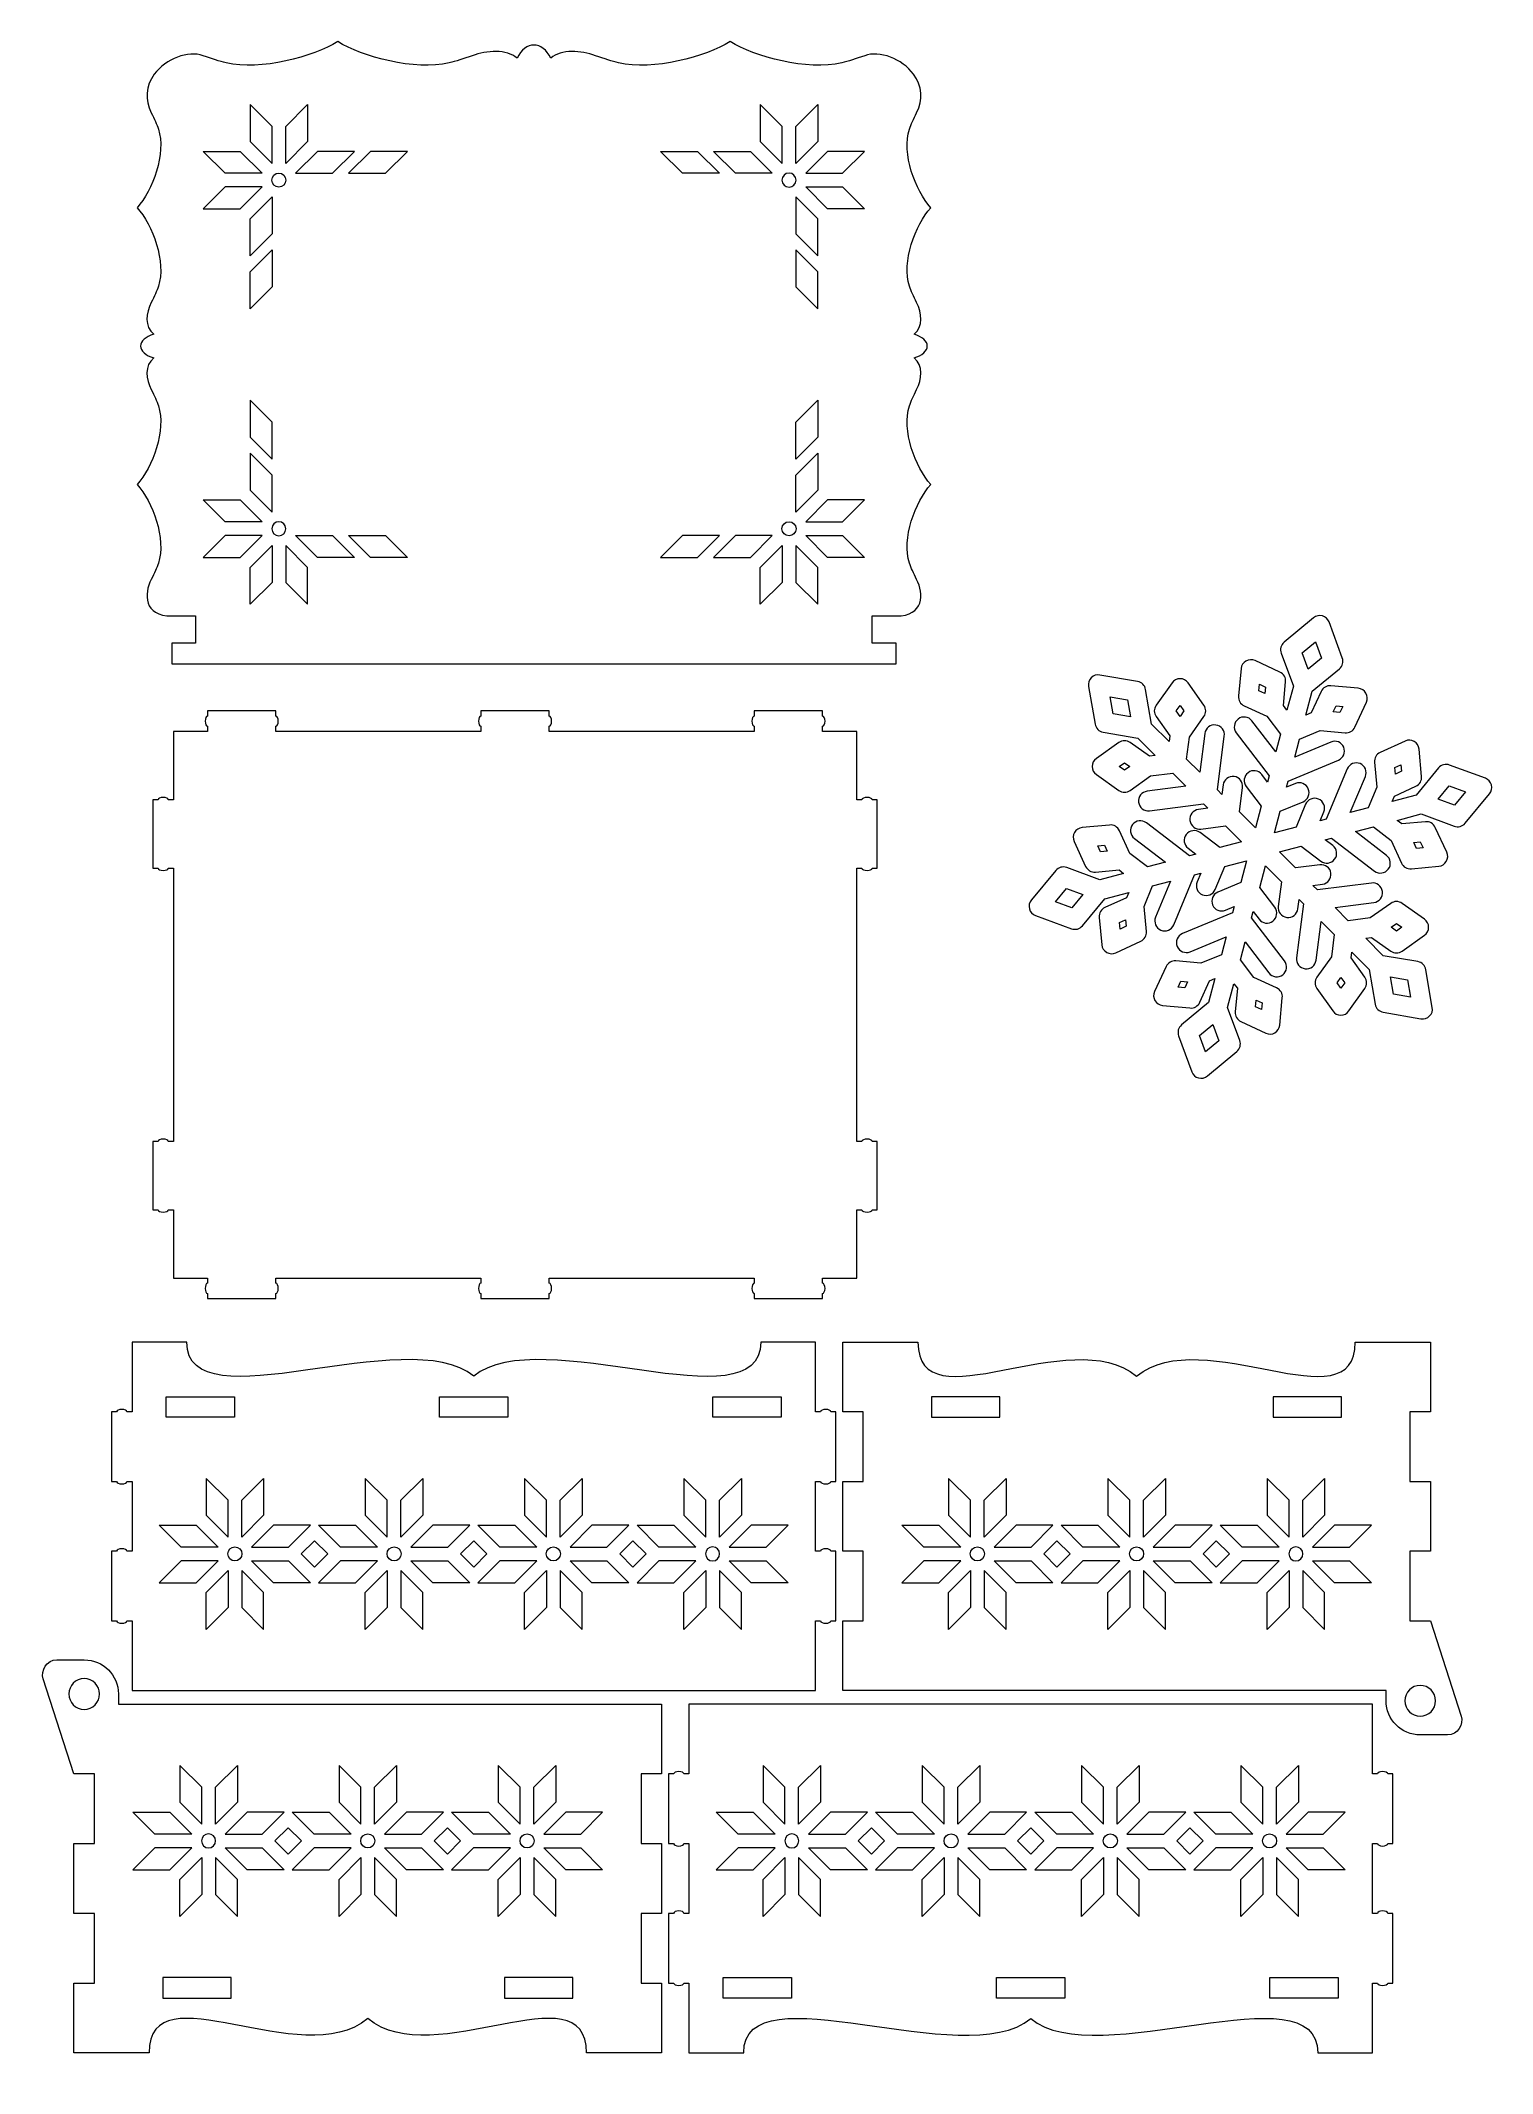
# Model space of a CAD drawing. Header units: centimetres. Extents: x -14.2 to 14.1, y -20 to 19.6.
import ezdxf

# ---------------------------------------------------------------- set-up
doc = ezdxf.new("R2010")
doc.units = ezdxf.units.CM
doc.header["$MEASUREMENT"] = 0
doc.layers.add('layer 1', color=7, linetype='Continuous')

msp = doc.modelspace()

# ---------------------------------------------------------------- linework, layer by layer
at = {"layer": 'layer 1', "color": 250, "lineweight": 9}
for points, knots in [([(-11.61848, 8.41316), (-12.1662, 8.41316), (-12.16353, 8.84691), (-12.01848, 9.12639), (-12.01848, 9.12639), (-11.95453, 9.24963), (-11.90957, 9.35415), (-11.87909, 9.44468), (-11.87909, 9.44468), (-11.72107, 9.914), (-11.99495, 10.64707), (-12.29365, 10.97919), (-12.29365, 10.97919), (-11.99495, 11.31129), (-11.72105, 12.04436), (-11.87909, 12.51368), (-11.87909, 12.51368), (-11.90957, 12.60423), (-11.95452, 12.70873), (-12.01848, 12.83197), (-12.01848, 12.83197), (-12.12093, 13.02939), (-12.15235, 13.30375), (-11.96897, 13.44787), (-11.96897, 13.44787), (-12.12519, 13.49905), (-12.22703, 13.58423), (-12.22703, 13.67983), (-12.22703, 13.67983), (-12.22703, 13.77543), (-12.12519, 13.8606), (-11.96897, 13.91179), (-11.96897, 13.91179), (-12.15235, 14.05591), (-12.12093, 14.33027), (-12.01848, 14.52768), (-12.01848, 14.52768), (-11.95452, 14.65092), (-11.90957, 14.75543), (-11.87909, 14.84597), (-11.87909, 14.84597), (-11.72105, 15.31529), (-11.99495, 16.04836), (-12.29365, 16.38047), (-12.29365, 16.38047), (-11.99495, 16.71259), (-11.72107, 17.44565), (-11.87909, 17.91497), (-11.87909, 17.91497), (-11.90957, 18.00551), (-11.95453, 18.11003), (-12.01848, 18.23327), (-12.01848, 18.23327), (-12.14696, 18.48081), (-12.12548, 18.75963), (-11.95951, 18.98464), (-11.95951, 18.98464), (-11.73519, 19.28873), (-11.29308, 19.45109), (-11.00732, 19.34649), (-11.00732, 19.34649), (-10.83261, 19.28255), (-10.68443, 19.23759), (-10.55607, 19.20711), (-10.55607, 19.20711), (-9.89071, 19.04908), (-8.85143, 19.32296), (-8.38057, 19.62167), (-8.38057, 19.62167), (-7.90973, 19.32296), (-6.87045, 19.04907), (-6.20508, 19.20711), (-6.20508, 19.20711), (-6.07672, 19.23759), (-5.92855, 19.28253), (-5.75383, 19.34649), (-5.75383, 19.34649), (-5.47396, 19.44895), (-5.08499, 19.48036), (-4.88067, 19.29699), (-4.88067, 19.29699), (-4.72144, 19.63973), (-4.38219, 19.63973), (-4.22296, 19.29699), (-4.22296, 19.29699), (-4.01864, 19.48036), (-3.62967, 19.44895), (-3.3498, 19.34649), (-3.3498, 19.34649), (-3.17508, 19.28253), (-3.02691, 19.23759), (-2.89855, 19.20711), (-2.89855, 19.20711), (-2.23317, 19.04907), (-1.19389, 19.32296), (-0.72305, 19.62167), (-0.72305, 19.62167), (-0.2522, 19.32296), (0.78708, 19.04908), (1.45244, 19.20711), (1.45244, 19.20711), (1.5808, 19.23759), (1.72899, 19.28255), (1.90369, 19.34649), (1.90369, 19.34649), (2.18945, 19.45109), (2.63156, 19.28873), (2.85588, 18.98464), (2.85588, 18.98464), (3.02185, 18.75963), (3.04333, 18.48081), (2.91485, 18.23327), (2.91485, 18.23327), (2.85091, 18.11003), (2.80595, 18.00551), (2.77547, 17.91497), (2.77547, 17.91497), (2.61744, 17.44565), (2.89132, 16.71259), (3.19003, 16.38047), (3.19003, 16.38047), (2.89132, 16.04836), (2.61743, 15.31529), (2.77547, 14.84597), (2.77547, 14.84597), (2.80595, 14.75543), (2.85089, 14.65092), (2.91485, 14.52768), (2.91485, 14.52768), (3.01731, 14.33027), (3.04872, 14.05591), (2.86535, 13.91179), (2.86535, 13.91179), (3.02156, 13.8606), (3.1234, 13.77543), (3.1234, 13.67983), (3.1234, 13.67983), (3.1234, 13.58423), (3.02156, 13.49905), (2.86535, 13.44787), (2.86535, 13.44787), (3.04872, 13.30375), (3.01731, 13.02939), (2.91485, 12.83197), (2.91485, 12.83197), (2.85089, 12.70873), (2.80595, 12.60423), (2.77547, 12.51368), (2.77547, 12.51368), (2.61743, 12.04436), (2.89132, 11.31129), (3.19003, 10.97919), (3.19003, 10.97919), (2.89132, 10.64707), (2.61744, 9.914), (2.77547, 9.44468), (2.77547, 9.44468), (2.80595, 9.35415), (2.85091, 9.24963), (2.91485, 9.12639), (2.91485, 9.12639), (3.05991, 8.84691), (3.06257, 8.41316), (2.51485, 8.41316), (2.51485, 8.41316), (2.51485, 8.41316), (2.04819, 8.41316), (2.04819, 8.41316), (2.04819, 8.41316), (2.04819, 8.41316), (2.04819, 7.87983), (2.04819, 7.87983), (2.04819, 7.87983), (2.04819, 7.87983), (2.51485, 7.87983), (2.51485, 7.87983), (2.51485, 7.87983), (2.51485, 7.87983), (2.51485, 7.47983), (2.51485, 7.47983), (2.51485, 7.47983), (2.51485, 7.47983), (-11.61848, 7.47983), (-11.61848, 7.47983), (-11.61848, 7.47983), (-11.61848, 7.47983), (-11.61848, 7.87983), (-11.61848, 7.87983), (-11.61848, 7.87983), (-11.61848, 7.87983), (-11.15181, 7.87983), (-11.15181, 7.87983), (-11.15181, 7.87983), (-11.15181, 7.87983), (-11.15181, 8.41316), (-11.15181, 8.41316), (-11.15181, 8.41316), (-11.15181, 8.41316), (-11.61848, 8.41316), (-11.61848, 8.41316)], [0, 0, 0, 0, 0.01960784, 0.01960784, 0.01960784, 0.01960784, 0.03921569, 0.03921569, 0.03921569, 0.03921569, 0.05882353, 0.05882353, 0.05882353, 0.05882353, 0.07843137, 0.07843137, 0.07843137, 0.07843137, 0.09803922, 0.09803922, 0.09803922, 0.09803922, 0.11764706, 0.11764706, 0.11764706, 0.11764706, 0.1372549, 0.1372549, 0.1372549, 0.1372549, 0.15686275, 0.15686275, 0.15686275, 0.15686275, 0.17647059, 0.17647059, 0.17647059, 0.17647059, 0.19607843, 0.19607843, 0.19607843, 0.19607843, 0.21568627, 0.21568627, 0.21568627, 0.21568627, 0.23529412, 0.23529412, 0.23529412, 0.23529412, 0.25490196, 0.25490196, 0.25490196, 0.25490196, 0.2745098, 0.2745098, 0.2745098, 0.2745098, 0.29411765, 0.29411765, 0.29411765, 0.29411765, 0.31372549, 0.31372549, 0.31372549, 0.31372549, 0.33333333, 0.33333333, 0.33333333, 0.33333333, 0.35294118, 0.35294118, 0.35294118, 0.35294118, 0.37254902, 0.37254902, 0.37254902, 0.37254902, 0.39215686, 0.39215686, 0.39215686, 0.39215686, 0.41176471, 0.41176471, 0.41176471, 0.41176471, 0.43137255, 0.43137255, 0.43137255, 0.43137255, 0.45098039, 0.45098039, 0.45098039, 0.45098039, 0.47058824, 0.47058824, 0.47058824, 0.47058824, 0.49019608, 0.49019608, 0.49019608, 0.49019608, 0.50980392, 0.50980392, 0.50980392, 0.50980392, 0.52941176, 0.52941176, 0.52941176, 0.52941176, 0.54901961, 0.54901961, 0.54901961, 0.54901961, 0.56862745, 0.56862745, 0.56862745, 0.56862745, 0.58823529, 0.58823529, 0.58823529, 0.58823529, 0.60784314, 0.60784314, 0.60784314, 0.60784314, 0.62745098, 0.62745098, 0.62745098, 0.62745098, 0.64705882, 0.64705882, 0.64705882, 0.64705882, 0.66666667, 0.66666667, 0.66666667, 0.66666667, 0.68627451, 0.68627451, 0.68627451, 0.68627451, 0.70588235, 0.70588235, 0.70588235, 0.70588235, 0.7254902, 0.7254902, 0.7254902, 0.7254902, 0.74509804, 0.74509804, 0.74509804, 0.74509804, 0.76470588, 0.76470588, 0.76470588, 0.76470588, 0.78431373, 0.78431373, 0.78431373, 0.78431373, 0.80392157, 0.80392157, 0.80392157, 0.80392157, 0.82352941, 0.82352941, 0.82352941, 0.82352941, 0.84313725, 0.84313725, 0.84313725, 0.84313725, 0.8627451, 0.8627451, 0.8627451, 0.8627451, 0.88235294, 0.88235294, 0.88235294, 0.88235294, 0.90196078, 0.90196078, 0.90196078, 0.90196078, 0.92156863, 0.92156863, 0.92156863, 0.92156863, 0.94117647, 0.94117647, 0.94117647, 0.94117647, 0.96078431, 0.96078431, 0.96078431, 0.96078431, 1, 1, 1, 1]), ([(-10.09021, 17.67141), (-10.09021, 17.67141), (-10.09021, 18.39235), (-10.09021, 18.39235), (-10.09021, 18.39235), (-10.09021, 18.39235), (-9.66191, 17.96404), (-9.66191, 17.96404), (-9.66191, 17.96404), (-9.66191, 17.96404), (-9.66191, 17.24311), (-9.66191, 17.24311), (-9.66191, 17.24311), (-9.66191, 17.24311), (-10.09021, 17.67141), (-10.09021, 17.67141)], [0, 0, 0, 0, 0.2, 0.2, 0.2, 0.2, 0.4, 0.4, 0.4, 0.4, 0.6, 0.6, 0.6, 0.6, 1, 1, 1, 1]), ([(-8.96693, 17.67141), (-8.96693, 17.67141), (-8.96693, 18.39235), (-8.96693, 18.39235), (-8.96693, 18.39235), (-8.96693, 18.39235), (-9.39524, 17.96404), (-9.39524, 17.96404), (-9.39524, 17.96404), (-9.39524, 17.96404), (-9.39524, 17.24311), (-9.39524, 17.24311), (-9.39524, 17.24311), (-9.39524, 17.24311), (-8.96693, 17.67141), (-8.96693, 17.67141)], [0, 0, 0, 0, 0.2, 0.2, 0.2, 0.2, 0.4, 0.4, 0.4, 0.4, 0.6, 0.6, 0.6, 0.6, 1, 1, 1, 1]), ([(-0.13667, 17.67141), (-0.13667, 17.67141), (-0.13667, 18.39235), (-0.13667, 18.39235), (-0.13667, 18.39235), (-0.13667, 18.39235), (0.29164, 17.96404), (0.29164, 17.96404), (0.29164, 17.96404), (0.29164, 17.96404), (0.29164, 17.24311), (0.29164, 17.24311), (0.29164, 17.24311), (0.29164, 17.24311), (-0.13667, 17.67141), (-0.13667, 17.67141)], [0, 0, 0, 0, 0.2, 0.2, 0.2, 0.2, 0.4, 0.4, 0.4, 0.4, 0.6, 0.6, 0.6, 0.6, 1, 1, 1, 1]), ([(0.98661, 17.67141), (0.98661, 17.67141), (0.98661, 18.39235), (0.98661, 18.39235), (0.98661, 18.39235), (0.98661, 18.39235), (0.55831, 17.96404), (0.55831, 17.96404), (0.55831, 17.96404), (0.55831, 17.96404), (0.55831, 17.24311), (0.55831, 17.24311), (0.55831, 17.24311), (0.55831, 17.24311), (0.98661, 17.67141), (0.98661, 17.67141)], [0, 0, 0, 0, 0.2, 0.2, 0.2, 0.2, 0.4, 0.4, 0.4, 0.4, 0.6, 0.6, 0.6, 0.6, 1, 1, 1, 1]), ([(-10.28227, 17.47936), (-10.28227, 17.47936), (-11.0032, 17.47936), (-11.0032, 17.47936), (-11.0032, 17.47936), (-11.0032, 17.47936), (-10.57489, 17.05105), (-10.57489, 17.05105), (-10.57489, 17.05105), (-10.57489, 17.05105), (-9.85396, 17.05105), (-9.85396, 17.05105), (-9.85396, 17.05105), (-9.85396, 17.05105), (-10.28227, 17.47936), (-10.28227, 17.47936)], [0, 0, 0, 0, 0.2, 0.2, 0.2, 0.2, 0.4, 0.4, 0.4, 0.4, 0.6, 0.6, 0.6, 0.6, 1, 1, 1, 1]), ([(-8.77487, 17.47936), (-8.77487, 17.47936), (-8.05395, 17.47936), (-8.05395, 17.47936), (-8.05395, 17.47936), (-8.05395, 17.47936), (-8.48227, 17.05105), (-8.48227, 17.05105), (-8.48227, 17.05105), (-8.48227, 17.05105), (-9.2032, 17.05105), (-9.2032, 17.05105), (-9.2032, 17.05105), (-9.2032, 17.05105), (-8.77487, 17.47936), (-8.77487, 17.47936)], [0, 0, 0, 0, 0.2, 0.2, 0.2, 0.2, 0.4, 0.4, 0.4, 0.4, 0.6, 0.6, 0.6, 0.6, 1, 1, 1, 1]), ([(-7.74153, 17.47936), (-7.74153, 17.47936), (-7.0206, 17.47936), (-7.0206, 17.47936), (-7.0206, 17.47936), (-7.0206, 17.47936), (-7.44892, 17.05105), (-7.44892, 17.05105), (-7.44892, 17.05105), (-7.44892, 17.05105), (-8.16987, 17.05105), (-8.16987, 17.05105), (-8.16987, 17.05105), (-8.16987, 17.05105), (-7.74153, 17.47936), (-7.74153, 17.47936)], [0, 0, 0, 0, 0.2, 0.2, 0.2, 0.2, 0.4, 0.4, 0.4, 0.4, 0.6, 0.6, 0.6, 0.6, 1, 1, 1, 1]), ([(-1.36207, 17.47936), (-1.36207, 17.47936), (-2.083, 17.47936), (-2.083, 17.47936), (-2.083, 17.47936), (-2.083, 17.47936), (-1.65468, 17.05105), (-1.65468, 17.05105), (-1.65468, 17.05105), (-1.65468, 17.05105), (-0.93373, 17.05105), (-0.93373, 17.05105), (-0.93373, 17.05105), (-0.93373, 17.05105), (-1.36207, 17.47936), (-1.36207, 17.47936)], [0, 0, 0, 0, 0.2, 0.2, 0.2, 0.2, 0.4, 0.4, 0.4, 0.4, 0.6, 0.6, 0.6, 0.6, 1, 1, 1, 1]), ([(-0.32873, 17.47936), (-0.32873, 17.47936), (-1.04965, 17.47936), (-1.04965, 17.47936), (-1.04965, 17.47936), (-1.04965, 17.47936), (-0.62133, 17.05105), (-0.62133, 17.05105), (-0.62133, 17.05105), (-0.62133, 17.05105), (0.0996, 17.05105), (0.0996, 17.05105), (0.0996, 17.05105), (0.0996, 17.05105), (-0.32873, 17.47936), (-0.32873, 17.47936)], [0, 0, 0, 0, 0.2, 0.2, 0.2, 0.2, 0.4, 0.4, 0.4, 0.4, 0.6, 0.6, 0.6, 0.6, 1, 1, 1, 1]), ([(1.17867, 17.47936), (1.17867, 17.47936), (1.8996, 17.47936), (1.8996, 17.47936), (1.8996, 17.47936), (1.8996, 17.47936), (1.47129, 17.05105), (1.47129, 17.05105), (1.47129, 17.05105), (1.47129, 17.05105), (0.75036, 17.05105), (0.75036, 17.05105), (0.75036, 17.05105), (0.75036, 17.05105), (1.17867, 17.47936), (1.17867, 17.47936)], [0, 0, 0, 0, 0.2, 0.2, 0.2, 0.2, 0.4, 0.4, 0.4, 0.4, 0.6, 0.6, 0.6, 0.6, 1, 1, 1, 1]), ([(-10.28227, 16.35608), (-10.28227, 16.35608), (-11.0032, 16.35608), (-11.0032, 16.35608), (-11.0032, 16.35608), (-11.0032, 16.35608), (-10.57489, 16.78439), (-10.57489, 16.78439), (-10.57489, 16.78439), (-10.57489, 16.78439), (-9.85396, 16.78439), (-9.85396, 16.78439), (-9.85396, 16.78439), (-9.85396, 16.78439), (-10.28227, 16.35608), (-10.28227, 16.35608)], [0, 0, 0, 0, 0.2, 0.2, 0.2, 0.2, 0.4, 0.4, 0.4, 0.4, 0.6, 0.6, 0.6, 0.6, 1, 1, 1, 1]), ([(-9.52857, 16.78037), (-9.45272, 16.78037), (-9.39123, 16.84187), (-9.39123, 16.91772), (-9.39123, 16.91772), (-9.39123, 16.99357), (-9.45272, 17.05507), (-9.52857, 17.05507), (-9.52857, 17.05507), (-9.60443, 17.05507), (-9.66592, 16.99357), (-9.66592, 16.91772), (-9.66592, 16.91772), (-9.66592, 16.84187), (-9.60443, 16.78037), (-9.52857, 16.78037)], [0, 0, 0, 0, 0.2, 0.2, 0.2, 0.2, 0.4, 0.4, 0.4, 0.4, 0.6, 0.6, 0.6, 0.6, 1, 1, 1, 1]), ([(0.42497, 16.78037), (0.34912, 16.78037), (0.28763, 16.84187), (0.28763, 16.91772), (0.28763, 16.91772), (0.28763, 16.99357), (0.34912, 17.05507), (0.42497, 17.05507), (0.42497, 17.05507), (0.50083, 17.05507), (0.56232, 16.99357), (0.56232, 16.91772), (0.56232, 16.91772), (0.56232, 16.84187), (0.50083, 16.78037), (0.42497, 16.78037)], [0, 0, 0, 0, 0.2, 0.2, 0.2, 0.2, 0.4, 0.4, 0.4, 0.4, 0.6, 0.6, 0.6, 0.6, 1, 1, 1, 1]), ([(1.17867, 16.35608), (1.17867, 16.35608), (1.8996, 16.35608), (1.8996, 16.35608), (1.8996, 16.35608), (1.8996, 16.35608), (1.47129, 16.78439), (1.47129, 16.78439), (1.47129, 16.78439), (1.47129, 16.78439), (0.75036, 16.78439), (0.75036, 16.78439), (0.75036, 16.78439), (0.75036, 16.78439), (1.17867, 16.35608), (1.17867, 16.35608)], [0, 0, 0, 0, 0.2, 0.2, 0.2, 0.2, 0.4, 0.4, 0.4, 0.4, 0.6, 0.6, 0.6, 0.6, 1, 1, 1, 1]), ([(-10.09021, 16.16403), (-10.09021, 16.16403), (-10.09021, 15.44309), (-10.09021, 15.44309), (-10.09021, 15.44309), (-10.09021, 15.44309), (-9.66191, 15.8714), (-9.66191, 15.8714), (-9.66191, 15.8714), (-9.66191, 15.8714), (-9.66191, 16.59233), (-9.66191, 16.59233), (-9.66191, 16.59233), (-9.66191, 16.59233), (-10.09021, 16.16403), (-10.09021, 16.16403)], [0, 0, 0, 0, 0.2, 0.2, 0.2, 0.2, 0.4, 0.4, 0.4, 0.4, 0.6, 0.6, 0.6, 0.6, 1, 1, 1, 1]), ([(0.98661, 16.16403), (0.98661, 16.16403), (0.98661, 15.44309), (0.98661, 15.44309), (0.98661, 15.44309), (0.98661, 15.44309), (0.55831, 15.8714), (0.55831, 15.8714), (0.55831, 15.8714), (0.55831, 15.8714), (0.55831, 16.59233), (0.55831, 16.59233), (0.55831, 16.59233), (0.55831, 16.59233), (0.98661, 16.16403), (0.98661, 16.16403)], [0, 0, 0, 0, 0.2, 0.2, 0.2, 0.2, 0.4, 0.4, 0.4, 0.4, 0.6, 0.6, 0.6, 0.6, 1, 1, 1, 1]), ([(-10.09021, 15.13067), (-10.09021, 15.13067), (-10.09021, 14.40973), (-10.09021, 14.40973), (-10.09021, 14.40973), (-10.09021, 14.40973), (-9.66191, 14.83805), (-9.66191, 14.83805), (-9.66191, 14.83805), (-9.66191, 14.83805), (-9.66191, 15.55899), (-9.66191, 15.55899), (-9.66191, 15.55899), (-9.66191, 15.55899), (-10.09021, 15.13067), (-10.09021, 15.13067)], [0, 0, 0, 0, 0.2, 0.2, 0.2, 0.2, 0.4, 0.4, 0.4, 0.4, 0.6, 0.6, 0.6, 0.6, 1, 1, 1, 1]), ([(0.98661, 15.13067), (0.98661, 15.13067), (0.98661, 14.40973), (0.98661, 14.40973), (0.98661, 14.40973), (0.98661, 14.40973), (0.55831, 14.83805), (0.55831, 14.83805), (0.55831, 14.83805), (0.55831, 14.83805), (0.55831, 15.55899), (0.55831, 15.55899), (0.55831, 15.55899), (0.55831, 15.55899), (0.98661, 15.13067), (0.98661, 15.13067)], [0, 0, 0, 0, 0.2, 0.2, 0.2, 0.2, 0.4, 0.4, 0.4, 0.4, 0.6, 0.6, 0.6, 0.6, 1, 1, 1, 1]), ([(-10.09023, 11.90317), (-10.09023, 11.90317), (-10.09023, 12.62411), (-10.09023, 12.62411), (-10.09023, 12.62411), (-10.09023, 12.62411), (-9.66192, 12.19579), (-9.66192, 12.19579), (-9.66192, 12.19579), (-9.66192, 12.19579), (-9.66192, 11.47485), (-9.66192, 11.47485), (-9.66192, 11.47485), (-9.66192, 11.47485), (-10.09023, 11.90317), (-10.09023, 11.90317)], [0, 0, 0, 0, 0.2, 0.2, 0.2, 0.2, 0.4, 0.4, 0.4, 0.4, 0.6, 0.6, 0.6, 0.6, 1, 1, 1, 1]), ([(0.9866, 11.90317), (0.9866, 11.90317), (0.9866, 12.62411), (0.9866, 12.62411), (0.9866, 12.62411), (0.9866, 12.62411), (0.55829, 12.19579), (0.55829, 12.19579), (0.55829, 12.19579), (0.55829, 12.19579), (0.55829, 11.47485), (0.55829, 11.47485), (0.55829, 11.47485), (0.55829, 11.47485), (0.9866, 11.90317), (0.9866, 11.90317)], [0, 0, 0, 0, 0.2, 0.2, 0.2, 0.2, 0.4, 0.4, 0.4, 0.4, 0.6, 0.6, 0.6, 0.6, 1, 1, 1, 1]), ([(-10.09023, 10.86981), (-10.09023, 10.86981), (-10.09023, 11.59075), (-10.09023, 11.59075), (-10.09023, 11.59075), (-10.09023, 11.59075), (-9.66192, 11.16244), (-9.66192, 11.16244), (-9.66192, 11.16244), (-9.66192, 11.16244), (-9.66192, 10.44151), (-9.66192, 10.44151), (-9.66192, 10.44151), (-9.66192, 10.44151), (-10.09023, 10.86981), (-10.09023, 10.86981)], [0, 0, 0, 0, 0.2, 0.2, 0.2, 0.2, 0.4, 0.4, 0.4, 0.4, 0.6, 0.6, 0.6, 0.6, 1, 1, 1, 1]), ([(0.9866, 10.86981), (0.9866, 10.86981), (0.9866, 11.59075), (0.9866, 11.59075), (0.9866, 11.59075), (0.9866, 11.59075), (0.55829, 11.16244), (0.55829, 11.16244), (0.55829, 11.16244), (0.55829, 11.16244), (0.55829, 10.44151), (0.55829, 10.44151), (0.55829, 10.44151), (0.55829, 10.44151), (0.9866, 10.86981), (0.9866, 10.86981)], [0, 0, 0, 0, 0.2, 0.2, 0.2, 0.2, 0.4, 0.4, 0.4, 0.4, 0.6, 0.6, 0.6, 0.6, 1, 1, 1, 1]), ([(-10.28228, 10.67776), (-10.28228, 10.67776), (-11.00321, 10.67776), (-11.00321, 10.67776), (-11.00321, 10.67776), (-11.00321, 10.67776), (-10.57491, 10.24945), (-10.57491, 10.24945), (-10.57491, 10.24945), (-10.57491, 10.24945), (-9.85397, 10.24945), (-9.85397, 10.24945), (-9.85397, 10.24945), (-9.85397, 10.24945), (-10.28228, 10.67776), (-10.28228, 10.67776)], [0, 0, 0, 0, 0.2, 0.2, 0.2, 0.2, 0.4, 0.4, 0.4, 0.4, 0.6, 0.6, 0.6, 0.6, 1, 1, 1, 1]), ([(1.17865, 10.67776), (1.17865, 10.67776), (1.89959, 10.67776), (1.89959, 10.67776), (1.89959, 10.67776), (1.89959, 10.67776), (1.47128, 10.24945), (1.47128, 10.24945), (1.47128, 10.24945), (1.47128, 10.24945), (0.75035, 10.24945), (0.75035, 10.24945), (0.75035, 10.24945), (0.75035, 10.24945), (1.17865, 10.67776), (1.17865, 10.67776)], [0, 0, 0, 0, 0.2, 0.2, 0.2, 0.2, 0.4, 0.4, 0.4, 0.4, 0.6, 0.6, 0.6, 0.6, 1, 1, 1, 1]), ([(-10.28228, 9.55448), (-10.28228, 9.55448), (-11.00321, 9.55448), (-11.00321, 9.55448), (-11.00321, 9.55448), (-11.00321, 9.55448), (-10.57491, 9.98279), (-10.57491, 9.98279), (-10.57491, 9.98279), (-10.57491, 9.98279), (-9.85397, 9.98279), (-9.85397, 9.98279), (-9.85397, 9.98279), (-9.85397, 9.98279), (-10.28228, 9.55448), (-10.28228, 9.55448)], [0, 0, 0, 0, 0.2, 0.2, 0.2, 0.2, 0.4, 0.4, 0.4, 0.4, 0.6, 0.6, 0.6, 0.6, 1, 1, 1, 1]), ([(-9.52859, 10.25347), (-9.45273, 10.25347), (-9.39124, 10.19197), (-9.39124, 10.11612), (-9.39124, 10.11612), (-9.39124, 10.04027), (-9.45273, 9.97877), (-9.52859, 9.97877), (-9.52859, 9.97877), (-9.60444, 9.97877), (-9.66593, 10.04027), (-9.66593, 10.11612), (-9.66593, 10.11612), (-9.66593, 10.19197), (-9.60444, 10.25347), (-9.52859, 10.25347)], [0, 0, 0, 0, 0.2, 0.2, 0.2, 0.2, 0.4, 0.4, 0.4, 0.4, 0.6, 0.6, 0.6, 0.6, 1, 1, 1, 1]), ([(-8.77488, 9.55448), (-8.77488, 9.55448), (-8.05396, 9.55448), (-8.05396, 9.55448), (-8.05396, 9.55448), (-8.05396, 9.55448), (-8.48228, 9.98279), (-8.48228, 9.98279), (-8.48228, 9.98279), (-8.48228, 9.98279), (-9.20321, 9.98279), (-9.20321, 9.98279), (-9.20321, 9.98279), (-9.20321, 9.98279), (-8.77488, 9.55448), (-8.77488, 9.55448)], [0, 0, 0, 0, 0.2, 0.2, 0.2, 0.2, 0.4, 0.4, 0.4, 0.4, 0.6, 0.6, 0.6, 0.6, 1, 1, 1, 1]), ([(-7.74155, 9.55448), (-7.74155, 9.55448), (-7.02061, 9.55448), (-7.02061, 9.55448), (-7.02061, 9.55448), (-7.02061, 9.55448), (-7.44893, 9.98279), (-7.44893, 9.98279), (-7.44893, 9.98279), (-7.44893, 9.98279), (-8.16988, 9.98279), (-8.16988, 9.98279), (-8.16988, 9.98279), (-8.16988, 9.98279), (-7.74155, 9.55448), (-7.74155, 9.55448)], [0, 0, 0, 0, 0.2, 0.2, 0.2, 0.2, 0.4, 0.4, 0.4, 0.4, 0.6, 0.6, 0.6, 0.6, 1, 1, 1, 1]), ([(-1.36208, 9.55448), (-1.36208, 9.55448), (-2.08301, 9.55448), (-2.08301, 9.55448), (-2.08301, 9.55448), (-2.08301, 9.55448), (-1.65469, 9.98279), (-1.65469, 9.98279), (-1.65469, 9.98279), (-1.65469, 9.98279), (-0.93375, 9.98279), (-0.93375, 9.98279), (-0.93375, 9.98279), (-0.93375, 9.98279), (-1.36208, 9.55448), (-1.36208, 9.55448)], [0, 0, 0, 0, 0.2, 0.2, 0.2, 0.2, 0.4, 0.4, 0.4, 0.4, 0.6, 0.6, 0.6, 0.6, 1, 1, 1, 1]), ([(-0.32875, 9.55448), (-0.32875, 9.55448), (-1.04967, 9.55448), (-1.04967, 9.55448), (-1.04967, 9.55448), (-1.04967, 9.55448), (-0.62135, 9.98279), (-0.62135, 9.98279), (-0.62135, 9.98279), (-0.62135, 9.98279), (0.09959, 9.98279), (0.09959, 9.98279), (0.09959, 9.98279), (0.09959, 9.98279), (-0.32875, 9.55448), (-0.32875, 9.55448)], [0, 0, 0, 0, 0.2, 0.2, 0.2, 0.2, 0.4, 0.4, 0.4, 0.4, 0.6, 0.6, 0.6, 0.6, 1, 1, 1, 1]), ([(0.42496, 10.25347), (0.34911, 10.25347), (0.28761, 10.19197), (0.28761, 10.11612), (0.28761, 10.11612), (0.28761, 10.04027), (0.34911, 9.97877), (0.42496, 9.97877), (0.42496, 9.97877), (0.50081, 9.97877), (0.56231, 10.04027), (0.56231, 10.11612), (0.56231, 10.11612), (0.56231, 10.19197), (0.50081, 10.25347), (0.42496, 10.25347)], [0, 0, 0, 0, 0.2, 0.2, 0.2, 0.2, 0.4, 0.4, 0.4, 0.4, 0.6, 0.6, 0.6, 0.6, 1, 1, 1, 1]), ([(1.17865, 9.55448), (1.17865, 9.55448), (1.89959, 9.55448), (1.89959, 9.55448), (1.89959, 9.55448), (1.89959, 9.55448), (1.47128, 9.98279), (1.47128, 9.98279), (1.47128, 9.98279), (1.47128, 9.98279), (0.75035, 9.98279), (0.75035, 9.98279), (0.75035, 9.98279), (0.75035, 9.98279), (1.17865, 9.55448), (1.17865, 9.55448)], [0, 0, 0, 0, 0.2, 0.2, 0.2, 0.2, 0.4, 0.4, 0.4, 0.4, 0.6, 0.6, 0.6, 0.6, 1, 1, 1, 1]), ([(-10.09023, 9.36243), (-10.09023, 9.36243), (-10.09023, 8.64149), (-10.09023, 8.64149), (-10.09023, 8.64149), (-10.09023, 8.64149), (-9.66192, 9.0698), (-9.66192, 9.0698), (-9.66192, 9.0698), (-9.66192, 9.0698), (-9.66192, 9.79073), (-9.66192, 9.79073), (-9.66192, 9.79073), (-9.66192, 9.79073), (-10.09023, 9.36243), (-10.09023, 9.36243)], [0, 0, 0, 0, 0.2, 0.2, 0.2, 0.2, 0.4, 0.4, 0.4, 0.4, 0.6, 0.6, 0.6, 0.6, 1, 1, 1, 1]), ([(-8.96695, 9.36243), (-8.96695, 9.36243), (-8.96695, 8.64149), (-8.96695, 8.64149), (-8.96695, 8.64149), (-8.96695, 8.64149), (-9.39525, 9.0698), (-9.39525, 9.0698), (-9.39525, 9.0698), (-9.39525, 9.0698), (-9.39525, 9.79073), (-9.39525, 9.79073), (-9.39525, 9.79073), (-9.39525, 9.79073), (-8.96695, 9.36243), (-8.96695, 9.36243)], [0, 0, 0, 0, 0.2, 0.2, 0.2, 0.2, 0.4, 0.4, 0.4, 0.4, 0.6, 0.6, 0.6, 0.6, 1, 1, 1, 1]), ([(-0.13668, 9.36243), (-0.13668, 9.36243), (-0.13668, 8.64149), (-0.13668, 8.64149), (-0.13668, 8.64149), (-0.13668, 8.64149), (0.29163, 9.0698), (0.29163, 9.0698), (0.29163, 9.0698), (0.29163, 9.0698), (0.29163, 9.79073), (0.29163, 9.79073), (0.29163, 9.79073), (0.29163, 9.79073), (-0.13668, 9.36243), (-0.13668, 9.36243)], [0, 0, 0, 0, 0.2, 0.2, 0.2, 0.2, 0.4, 0.4, 0.4, 0.4, 0.6, 0.6, 0.6, 0.6, 1, 1, 1, 1]), ([(0.9866, 9.36243), (0.9866, 9.36243), (0.9866, 8.64149), (0.9866, 8.64149), (0.9866, 8.64149), (0.9866, 8.64149), (0.55829, 9.0698), (0.55829, 9.0698), (0.55829, 9.0698), (0.55829, 9.0698), (0.55829, 9.79073), (0.55829, 9.79073), (0.55829, 9.79073), (0.55829, 9.79073), (0.9866, 9.36243), (0.9866, 9.36243)], [0, 0, 0, 0, 0.2, 0.2, 0.2, 0.2, 0.4, 0.4, 0.4, 0.4, 0.6, 0.6, 0.6, 0.6, 1, 1, 1, 1]), ([(10.31929, 4.29302), (10.31929, 4.29302), (10.50499, 4.73858), (10.50499, 4.73858), (10.50499, 4.73858), (10.54563, 4.83609), (10.6583, 4.88247), (10.75579, 4.84183), (10.75579, 4.84183), (10.85329, 4.8012), (10.89967, 4.68853), (10.85903, 4.59104), (10.85903, 4.59104), (10.85903, 4.59104), (10.78706, 4.41837), (10.78706, 4.41837), (10.78706, 4.41837), (10.78706, 4.41837), (10.90787, 4.45074), (10.90787, 4.45074), (10.90787, 4.45074), (10.90787, 4.45074), (11.31556, 5.42892), (11.31556, 5.42892), (11.31556, 5.42892), (11.35619, 5.52641), (11.46886, 5.5728), (11.56636, 5.53215), (11.56636, 5.53215), (11.66386, 5.49152), (11.71024, 5.37885), (11.66959, 5.28135), (11.66959, 5.28135), (11.66959, 5.28135), (11.37565, 4.57607), (11.37565, 4.57607), (11.37565, 4.57607), (11.37565, 4.57607), (11.72637, 4.67005), (11.72637, 4.67005), (11.72637, 4.67005), (11.72637, 4.67005), (11.89376, 5.07165), (11.89376, 5.07165), (11.89376, 5.07165), (11.89376, 5.07165), (11.84895, 5.55794), (11.84895, 5.55794), (11.84895, 5.55794), (11.84136, 5.64036), (11.8845, 5.71507), (11.95967, 5.74972), (11.95967, 5.74972), (11.95967, 5.74972), (12.44645, 5.97398), (12.44645, 5.97398), (12.44645, 5.97398), (12.5048, 6.00086), (12.56696, 5.998), (12.62259, 5.96589), (12.62259, 5.96589), (12.67823, 5.93376), (12.71178, 5.88137), (12.71768, 5.81739), (12.71768, 5.81739), (12.71768, 5.81739), (12.76684, 5.28369), (12.76684, 5.28369), (12.76684, 5.28369), (12.77443, 5.20126), (12.73129, 5.12656), (12.65612, 5.09192), (12.65612, 5.09192), (12.65612, 5.09192), (12.23732, 4.89898), (12.23732, 4.89898), (12.23732, 4.89898), (12.23732, 4.89898), (12.19415, 4.79539), (12.19415, 4.79539), (12.19415, 4.79539), (12.19415, 4.79539), (12.65984, 4.92017), (12.65984, 4.92017), (12.65984, 4.92017), (12.65984, 4.92017), (13.09794, 5.4472), (13.09794, 5.4472), (13.09794, 5.4472), (13.15085, 5.51086), (13.23419, 5.53319), (13.31184, 5.50452), (13.31184, 5.50452), (13.31184, 5.50452), (14.01195, 5.24605), (14.01195, 5.24605), (14.01195, 5.24605), (14.07223, 5.22379), (14.11415, 5.17782), (14.13077, 5.11577), (14.13077, 5.11577), (14.14741, 5.05372), (14.13408, 4.99294), (14.09301, 4.94353), (14.09301, 4.94353), (14.09301, 4.94353), (13.61594, 4.36963), (13.61594, 4.36963), (13.61594, 4.36963), (13.56303, 4.30598), (13.47969, 4.28365), (13.40204, 4.31232), (13.40204, 4.31232), (13.40204, 4.31232), (12.75911, 4.54969), (12.75911, 4.54969), (12.75911, 4.54969), (12.75911, 4.54969), (12.29342, 4.42491), (12.29342, 4.42491), (12.29342, 4.42491), (12.29342, 4.42491), (12.3826, 4.35679), (12.3826, 4.35679), (12.3826, 4.35679), (12.3826, 4.35679), (12.84177, 4.39909), (12.84177, 4.39909), (12.84177, 4.39909), (12.9242, 4.40668), (12.99891, 4.36354), (13.03355, 4.28837), (13.03355, 4.28837), (13.03355, 4.28837), (13.2578, 3.8016), (13.2578, 3.8016), (13.2578, 3.8016), (13.28468, 3.74325), (13.28182, 3.6811), (13.24971, 3.62546), (13.24971, 3.62546), (13.21758, 3.56982), (13.16519, 3.53628), (13.10121, 3.53038), (13.10121, 3.53038), (13.10121, 3.53038), (12.56752, 3.4812), (12.56752, 3.4812), (12.56752, 3.4812), (12.4851, 3.47361), (12.41039, 3.51675), (12.37575, 3.59192), (12.37575, 3.59192), (12.37575, 3.59192), (12.17141, 4.03545), (12.17141, 4.03545), (12.17141, 4.03545), (12.17141, 4.03545), (11.82563, 4.29956), (11.82563, 4.29956), (11.82563, 4.29956), (11.82563, 4.29956), (11.47492, 4.20558), (11.47492, 4.20558), (11.47492, 4.20558), (11.47492, 4.20558), (12.08213, 3.74178), (12.08213, 3.74178), (12.08213, 3.74178), (12.16608, 3.67766), (12.18224, 3.5569), (12.11812, 3.47296), (12.11812, 3.47296), (12.054, 3.38901), (11.93324, 3.37284), (11.8493, 3.43697), (11.8493, 3.43697), (11.8493, 3.43697), (11.00713, 4.08024), (11.00713, 4.08024), (11.00713, 4.08024), (11.00713, 4.08024), (10.88635, 4.04788), (10.88635, 4.04788), (10.88635, 4.04788), (10.88635, 4.04788), (11.035, 3.93434), (11.035, 3.93434), (11.035, 3.93434), (11.11893, 3.87022), (11.13511, 3.74946), (11.07099, 3.66551), (11.07099, 3.66551), (11.00687, 3.58158), (10.88611, 3.5654), (10.80216, 3.62952), (10.80216, 3.62952), (10.80216, 3.62952), (10.41855, 3.92253), (10.41855, 3.92253), (10.41855, 3.92253), (10.41855, 3.92253), (9.99361, 3.80867), (9.99361, 3.80867), (9.99361, 3.80867), (9.99361, 3.80867), (10.30469, 3.4976), (10.30469, 3.4976), (10.30469, 3.4976), (10.30469, 3.4976), (10.78341, 3.55955), (10.78341, 3.55955), (10.78341, 3.55955), (10.88817, 3.57311), (10.98467, 3.49871), (10.99823, 3.39397), (10.99823, 3.39397), (11.01179, 3.28921), (10.93739, 3.19271), (10.83265, 3.17915), (10.83265, 3.17915), (10.83265, 3.17915), (10.64714, 3.15514), (10.64714, 3.15514), (10.64714, 3.15514), (10.64714, 3.15514), (10.73556, 3.06673), (10.73556, 3.06673), (10.73556, 3.06673), (10.73556, 3.06673), (11.78654, 3.20274), (11.78654, 3.20274), (11.78654, 3.20274), (11.8913, 3.2163), (11.98779, 3.14192), (12.00135, 3.03716), (12.00135, 3.03716), (12.01491, 2.9324), (11.94053, 2.8359), (11.83577, 2.82234), (11.83577, 2.82234), (11.83577, 2.82234), (11.07801, 2.72428), (11.07801, 2.72428), (11.07801, 2.72428), (11.07801, 2.72428), (11.33474, 2.46755), (11.33474, 2.46755), (11.33474, 2.46755), (11.33474, 2.46755), (11.76625, 2.52338), (11.76625, 2.52338), (11.76625, 2.52338), (11.76625, 2.52338), (12.16498, 2.80532), (12.16498, 2.80532), (12.16498, 2.80532), (12.23257, 2.8531), (12.31884, 2.85311), (12.38642, 2.80532), (12.38642, 2.80532), (12.38642, 2.80532), (12.82402, 2.49589), (12.82402, 2.49589), (12.82402, 2.49589), (12.87647, 2.45879), (12.90507, 2.40354), (12.90508, 2.33929), (12.90508, 2.33929), (12.90507, 2.27505), (12.87647, 2.21979), (12.82402, 2.1827), (12.82402, 2.1827), (12.82402, 2.1827), (12.38643, 1.87328), (12.38643, 1.87328), (12.38643, 1.87328), (12.31884, 1.8255), (12.23257, 1.82549), (12.16498, 1.87328), (12.16498, 1.87328), (12.16498, 1.87328), (11.78847, 2.1395), (11.78847, 2.1395), (11.78847, 2.1395), (11.78847, 2.1395), (11.67719, 2.12509), (11.67719, 2.12509), (11.67719, 2.12509), (11.67719, 2.12509), (12.01809, 1.78419), (12.01809, 1.78419), (12.01809, 1.78419), (12.01809, 1.78419), (12.69357, 1.66829), (12.69357, 1.66829), (12.69357, 1.66829), (12.77515, 1.65429), (12.83616, 1.59329), (12.85016, 1.51171), (12.85016, 1.51171), (12.85016, 1.51171), (12.97637, 0.77616), (12.97637, 0.77616), (12.97637, 0.77616), (12.98723, 0.71284), (12.96838, 0.65353), (12.92295, 0.60812), (12.92295, 0.60812), (12.87753, 0.56269), (12.81823, 0.54384), (12.75491, 0.5547), (12.75491, 0.5547), (12.75491, 0.5547), (12.01936, 0.68091), (12.01936, 0.68091), (12.01936, 0.68091), (11.93778, 0.69491), (11.87677, 0.75592), (11.86278, 0.83751), (11.86278, 0.83751), (11.86278, 0.83751), (11.74689, 1.51298), (11.74689, 1.51298), (11.74689, 1.51298), (11.74689, 1.51298), (11.40597, 1.85388), (11.40597, 1.85388), (11.40597, 1.85388), (11.40597, 1.85388), (11.39157, 1.74258), (11.39157, 1.74258), (11.39157, 1.74258), (11.39157, 1.74258), (11.65779, 1.3661), (11.65779, 1.3661), (11.65779, 1.3661), (11.70557, 1.29851), (11.70558, 1.21225), (11.65779, 1.14465), (11.65779, 1.14465), (11.65779, 1.14465), (11.34837, 0.70704), (11.34837, 0.70704), (11.34837, 0.70704), (11.31127, 0.65459), (11.25602, 0.62599), (11.19177, 0.62598), (11.19177, 0.62598), (11.12753, 0.62599), (11.07227, 0.65459), (11.03518, 0.70704), (11.03518, 0.70704), (11.03518, 0.70704), (10.72575, 1.14465), (10.72575, 1.14465), (10.72575, 1.14465), (10.67797, 1.21224), (10.67796, 1.29851), (10.72575, 1.3661), (10.72575, 1.3661), (10.72575, 1.3661), (11.0077, 1.76483), (11.0077, 1.76483), (11.0077, 1.76483), (11.0077, 1.76483), (11.06353, 2.19632), (11.06353, 2.19632), (11.06353, 2.19632), (11.06353, 2.19632), (10.80679, 2.45307), (10.80679, 2.45307), (10.80679, 2.45307), (10.80679, 2.45307), (10.70872, 1.69531), (10.70872, 1.69531), (10.70872, 1.69531), (10.69517, 1.59055), (10.59866, 1.51616), (10.49392, 1.52972), (10.49392, 1.52972), (10.38915, 1.54327), (10.31477, 1.63978), (10.32833, 1.74452), (10.32833, 1.74452), (10.32833, 1.74452), (10.46435, 2.7955), (10.46435, 2.7955), (10.46435, 2.7955), (10.46435, 2.7955), (10.37591, 2.88394), (10.37591, 2.88394), (10.37591, 2.88394), (10.37591, 2.88394), (10.35191, 2.69842), (10.35191, 2.69842), (10.35191, 2.69842), (10.33836, 2.59367), (10.24185, 2.51929), (10.1371, 2.53285), (10.1371, 2.53285), (10.03235, 2.5464), (9.95796, 2.6429), (9.97153, 2.74766), (9.97153, 2.74766), (9.97153, 2.74766), (10.03349, 3.22638), (10.03349, 3.22638), (10.03349, 3.22638), (10.03349, 3.22638), (9.7224, 3.53746), (9.7224, 3.53746), (9.7224, 3.53746), (9.7224, 3.53746), (9.60853, 3.11251), (9.60853, 3.11251), (9.60853, 3.11251), (9.60853, 3.11251), (9.90155, 2.7289), (9.90155, 2.7289), (9.90155, 2.7289), (9.96566, 2.64495), (9.9495, 2.5242), (9.86555, 2.46007), (9.86555, 2.46007), (9.7816, 2.39596), (9.66085, 2.41213), (9.59673, 2.49608), (9.59673, 2.49608), (9.59673, 2.49608), (9.48319, 2.64473), (9.48319, 2.64473), (9.48319, 2.64473), (9.48319, 2.64473), (9.45082, 2.52393), (9.45082, 2.52393), (9.45082, 2.52393), (9.45082, 2.52393), (10.09411, 1.68176), (10.09411, 1.68176), (10.09411, 1.68176), (10.15822, 1.59782), (10.14205, 1.47707), (10.05811, 1.41294), (10.05811, 1.41294), (9.97416, 1.34883), (9.85341, 1.365), (9.78928, 1.44894), (9.78928, 1.44894), (9.78928, 1.44894), (9.32548, 2.05615), (9.32548, 2.05615), (9.32548, 2.05615), (9.32548, 2.05615), (9.2315, 1.70543), (9.2315, 1.70543), (9.2315, 1.70543), (9.2315, 1.70543), (9.49562, 1.35966), (9.49562, 1.35966), (9.49562, 1.35966), (9.49562, 1.35966), (9.93915, 1.15532), (9.93915, 1.15532), (9.93915, 1.15532), (10.01433, 1.12068), (10.05746, 1.04598), (10.04987, 0.96355), (10.04987, 0.96355), (10.04987, 0.96355), (10.0007, 0.42985), (10.0007, 0.42985), (10.0007, 0.42985), (9.99481, 0.36587), (9.96125, 0.31347), (9.90562, 0.28135), (9.90562, 0.28135), (9.84998, 0.24923), (9.78783, 0.24637), (9.72947, 0.27326), (9.72947, 0.27326), (9.72947, 0.27326), (9.24269, 0.49752), (9.24269, 0.49752), (9.24269, 0.49752), (9.16751, 0.53216), (9.12437, 0.60687), (9.13197, 0.6893), (9.13197, 0.6893), (9.13197, 0.6893), (9.17427, 1.14847), (9.17427, 1.14847), (9.17427, 1.14847), (9.17427, 1.14847), (9.10616, 1.23765), (9.10616, 1.23765), (9.10616, 1.23765), (9.10616, 1.23765), (8.98138, 0.77196), (8.98138, 0.77196), (8.98138, 0.77196), (8.98138, 0.77196), (9.21875, 0.12903), (9.21875, 0.12903), (9.21875, 0.12903), (9.24741, 0.05138), (9.22508, -0.03195), (9.16144, -0.08487), (9.16144, -0.08487), (9.16144, -0.08487), (8.58754, -0.56194), (8.58754, -0.56194), (8.58754, -0.56194), (8.53813, -0.60301), (8.47736, -0.61634), (8.4153, -0.59971), (8.4153, -0.59971), (8.35324, -0.58308), (8.30727, -0.54115), (8.28502, -0.48088), (8.28502, -0.48088), (8.28502, -0.48088), (8.02654, 0.21923), (8.02654, 0.21923), (8.02654, 0.21923), (7.99788, 0.29687), (8.02021, 0.38021), (8.08386, 0.43312), (8.08386, 0.43312), (8.08386, 0.43312), (8.61089, 0.87124), (8.61089, 0.87124), (8.61089, 0.87124), (8.61089, 0.87124), (8.73567, 1.33692), (8.73567, 1.33692), (8.73567, 1.33692), (8.73567, 1.33692), (8.6321, 1.29375), (8.6321, 1.29375), (8.6321, 1.29375), (8.6321, 1.29375), (8.43915, 0.87494), (8.43915, 0.87494), (8.43915, 0.87494), (8.40451, 0.79976), (8.3298, 0.75662), (8.24737, 0.76422), (8.24737, 0.76422), (8.24737, 0.76422), (7.71367, 0.81339), (7.71367, 0.81339), (7.71367, 0.81339), (7.64969, 0.81928), (7.59729, 0.85283), (7.56517, 0.90847), (7.56517, 0.90847), (7.53305, 0.9641), (7.53019, 1.02626), (7.55708, 1.08462), (7.55708, 1.08462), (7.55708, 1.08462), (7.78135, 1.5714), (7.78135, 1.5714), (7.78135, 1.5714), (7.81598, 1.64658), (7.89069, 1.68971), (7.97312, 1.68212), (7.97312, 1.68212), (7.97312, 1.68212), (8.4594, 1.63732), (8.4594, 1.63732), (8.4594, 1.63732), (8.4594, 1.63732), (8.86101, 1.8047), (8.86101, 1.8047), (8.86101, 1.8047), (8.86101, 1.8047), (8.95499, 2.15542), (8.95499, 2.15542), (8.95499, 2.15542), (8.95499, 2.15542), (8.24972, 1.86147), (8.24972, 1.86147), (8.24972, 1.86147), (8.15221, 1.82083), (8.03955, 1.86721), (7.99891, 1.9647), (7.99891, 1.9647), (7.95827, 2.06221), (8.00465, 2.17487), (8.10214, 2.21551), (8.10214, 2.21551), (8.10214, 2.21551), (9.08033, 2.62321), (9.08033, 2.62321), (9.08033, 2.62321), (9.08033, 2.62321), (9.1127, 2.744), (9.1127, 2.744), (9.1127, 2.744), (9.1127, 2.744), (8.94004, 2.67203), (8.94004, 2.67203), (8.94004, 2.67203), (8.84253, 2.6314), (8.72988, 2.67777), (8.68924, 2.77527), (8.68924, 2.77527), (8.6486, 2.87277), (8.69497, 2.98543), (8.79247, 3.02607), (8.79247, 3.02607), (8.79247, 3.02607), (9.23804, 3.21178), (9.23804, 3.21178), (9.23804, 3.21178), (9.23804, 3.21178), (9.3519, 3.63674), (9.3519, 3.63674), (9.3519, 3.63674), (9.3519, 3.63674), (8.92695, 3.52287), (8.92695, 3.52287), (8.92695, 3.52287), (8.92695, 3.52287), (8.74125, 3.07731), (8.74125, 3.07731), (8.74125, 3.07731), (8.70061, 2.9798), (8.58794, 2.93342), (8.49046, 2.97406), (8.49046, 2.97406), (8.39295, 3.0147), (8.34657, 3.12737), (8.38721, 3.22485), (8.38721, 3.22485), (8.38721, 3.22485), (8.45918, 3.39752), (8.45918, 3.39752), (8.45918, 3.39752), (8.45918, 3.39752), (8.33837, 3.36516), (8.33837, 3.36516), (8.33837, 3.36516), (8.33837, 3.36516), (7.93068, 2.38697), (7.93068, 2.38697), (7.93068, 2.38697), (7.89005, 2.28948), (7.77738, 2.2431), (7.67988, 2.28374), (7.67988, 2.28374), (7.58239, 2.32437), (7.536, 2.43704), (7.57665, 2.53454), (7.57665, 2.53454), (7.57665, 2.53454), (7.87059, 3.23983), (7.87059, 3.23983), (7.87059, 3.23983), (7.87059, 3.23983), (7.51987, 3.14584), (7.51987, 3.14584), (7.51987, 3.14584), (7.51987, 3.14584), (7.35248, 2.74425), (7.35248, 2.74425), (7.35248, 2.74425), (7.35248, 2.74425), (7.39729, 2.25795), (7.39729, 2.25795), (7.39729, 2.25795), (7.40488, 2.17553), (7.36174, 2.10082), (7.28657, 2.06618), (7.28657, 2.06618), (7.28657, 2.06618), (6.79979, 1.84191), (6.79979, 1.84191), (6.79979, 1.84191), (6.74144, 1.81503), (6.67928, 1.81789), (6.62365, 1.85001), (6.62365, 1.85001), (6.56801, 1.88214), (6.53446, 1.93453), (6.52856, 1.99851), (6.52856, 1.99851), (6.52856, 1.99851), (6.4794, 2.5322), (6.4794, 2.5322), (6.4794, 2.5322), (6.47181, 2.61463), (6.51495, 2.68933), (6.59012, 2.72398), (6.59012, 2.72398), (6.59012, 2.72398), (7.00892, 2.91691), (7.00892, 2.91691), (7.00892, 2.91691), (7.00892, 2.91691), (7.05209, 3.0205), (7.05209, 3.0205), (7.05209, 3.0205), (7.05209, 3.0205), (6.5864, 2.89572), (6.5864, 2.89572), (6.5864, 2.89572), (6.5864, 2.89572), (6.1483, 2.3687), (6.1483, 2.3687), (6.1483, 2.3687), (6.09539, 2.30503), (6.01205, 2.2827), (5.9344, 2.31137), (5.9344, 2.31137), (5.9344, 2.31137), (5.23429, 2.56985), (5.23429, 2.56985), (5.23429, 2.56985), (5.17402, 2.5921), (5.13209, 2.63808), (5.11547, 2.70012), (5.11547, 2.70012), (5.09883, 2.76217), (5.11217, 2.82296), (5.15323, 2.87236), (5.15323, 2.87236), (5.15323, 2.87236), (5.6303, 3.44626), (5.6303, 3.44626), (5.6303, 3.44626), (5.68321, 3.50991), (5.76655, 3.53224), (5.8442, 3.50357), (5.8442, 3.50357), (5.8442, 3.50357), (6.48714, 3.2662), (6.48714, 3.2662), (6.48714, 3.2662), (6.48714, 3.2662), (6.95282, 3.39098), (6.95282, 3.39098), (6.95282, 3.39098), (6.95282, 3.39098), (6.86364, 3.4591), (6.86364, 3.4591), (6.86364, 3.4591), (6.86364, 3.4591), (6.40447, 3.4168), (6.40447, 3.4168), (6.40447, 3.4168), (6.32204, 3.40921), (6.24733, 3.45235), (6.21269, 3.52753), (6.21269, 3.52753), (6.21269, 3.52753), (5.98844, 4.01429), (5.98844, 4.01429), (5.98844, 4.01429), (5.96156, 4.07264), (5.96442, 4.1348), (5.99653, 4.19043), (5.99653, 4.19043), (6.02866, 4.24607), (6.08105, 4.27962), (6.14503, 4.28552), (6.14503, 4.28552), (6.14503, 4.28552), (6.67872, 4.3347), (6.67872, 4.3347), (6.67872, 4.3347), (6.76114, 4.34229), (6.83585, 4.29914), (6.87049, 4.22397), (6.87049, 4.22397), (6.87049, 4.22397), (7.07483, 3.78044), (7.07483, 3.78044), (7.07483, 3.78044), (7.07483, 3.78044), (7.42061, 3.51634), (7.42061, 3.51634), (7.42061, 3.51634), (7.42061, 3.51634), (7.77132, 3.61031), (7.77132, 3.61031), (7.77132, 3.61031), (7.77132, 3.61031), (7.16411, 4.07411), (7.16411, 4.07411), (7.16411, 4.07411), (7.08016, 4.13823), (7.064, 4.25899), (7.12812, 4.34294), (7.12812, 4.34294), (7.19224, 4.42688), (7.313, 4.44305), (7.39694, 4.37893), (7.39694, 4.37893), (7.39694, 4.37893), (8.23911, 3.73565), (8.23911, 3.73565), (8.23911, 3.73565), (8.23911, 3.73565), (8.35989, 3.76801), (8.35989, 3.76801), (8.35989, 3.76801), (8.35989, 3.76801), (8.21124, 3.88156), (8.21124, 3.88156), (8.21124, 3.88156), (8.12731, 3.94567), (8.11113, 4.06644), (8.17525, 4.15038), (8.17525, 4.15038), (8.23937, 4.23431), (8.36013, 4.25049), (8.44408, 4.18637), (8.44408, 4.18637), (8.44408, 4.18637), (8.82769, 3.89336), (8.82769, 3.89336), (8.82769, 3.89336), (8.82769, 3.89336), (9.25263, 4.00722), (9.25263, 4.00722), (9.25263, 4.00722), (9.25263, 4.00722), (8.94155, 4.31829), (8.94155, 4.31829), (8.94155, 4.31829), (8.94155, 4.31829), (8.46283, 4.25635), (8.46283, 4.25635), (8.46283, 4.25635), (8.35807, 4.24279), (8.26157, 4.31718), (8.24801, 4.42193), (8.24801, 4.42193), (8.23445, 4.52669), (8.30885, 4.62318), (8.41359, 4.63674), (8.41359, 4.63674), (8.41359, 4.63674), (8.5991, 4.66075), (8.5991, 4.66075), (8.5991, 4.66075), (8.5991, 4.66075), (8.51068, 4.74917), (8.51068, 4.74917), (8.51068, 4.74917), (8.51068, 4.74917), (7.4597, 4.61315), (7.4597, 4.61315), (7.4597, 4.61315), (7.35494, 4.59959), (7.25845, 4.67398), (7.24489, 4.77873), (7.24489, 4.77873), (7.23133, 4.88349), (7.30571, 4.97999), (7.41047, 4.99355), (7.41047, 4.99355), (7.41047, 4.99355), (8.16823, 5.09161), (8.16823, 5.09161), (8.16823, 5.09161), (8.16823, 5.09161), (7.9115, 5.34834), (7.9115, 5.34834), (7.9115, 5.34834), (7.9115, 5.34834), (7.47999, 5.29252), (7.47999, 5.29252), (7.47999, 5.29252), (7.47999, 5.29252), (7.08126, 5.01057), (7.08126, 5.01057), (7.08126, 5.01057), (7.01368, 4.96279), (6.9274, 4.96279), (6.85982, 5.01057), (6.85982, 5.01057), (6.85982, 5.01057), (6.42222, 5.32001), (6.42222, 5.32001), (6.42222, 5.32001), (6.36977, 5.35711), (6.34117, 5.41235), (6.34116, 5.4766), (6.34116, 5.4766), (6.34117, 5.54084), (6.36977, 5.5961), (6.42222, 5.63319), (6.42222, 5.63319), (6.42222, 5.63319), (6.85981, 5.94261), (6.85981, 5.94261), (6.85981, 5.94261), (6.9274, 5.9904), (7.01367, 5.99041), (7.08126, 5.94262), (7.08126, 5.94262), (7.08126, 5.94262), (7.45777, 5.6764), (7.45777, 5.6764), (7.45777, 5.6764), (7.45777, 5.6764), (7.56905, 5.6908), (7.56905, 5.6908), (7.56905, 5.6908), (7.56905, 5.6908), (7.22815, 6.0317), (7.22815, 6.0317), (7.22815, 6.0317), (7.22815, 6.0317), (6.55267, 6.1476), (6.55267, 6.1476), (6.55267, 6.1476), (6.47109, 6.1616), (6.41008, 6.22261), (6.39608, 6.30419), (6.39608, 6.30419), (6.39608, 6.30419), (6.26987, 7.03973), (6.26987, 7.03973), (6.26987, 7.03973), (6.25901, 7.10305), (6.27786, 7.16236), (6.32329, 7.20778), (6.32329, 7.20778), (6.36871, 7.2532), (6.42801, 7.27206), (6.49133, 7.26119), (6.49133, 7.26119), (6.49133, 7.26119), (7.22688, 7.13498), (7.22688, 7.13498), (7.22688, 7.13498), (7.30846, 7.12098), (7.36947, 7.05998), (7.38346, 6.97838), (7.38346, 6.97838), (7.38346, 6.97838), (7.49935, 6.30292), (7.49935, 6.30292), (7.49935, 6.30292), (7.49935, 6.30292), (7.84027, 5.96201), (7.84027, 5.96201), (7.84027, 5.96201), (7.84027, 5.96201), (7.85467, 6.07331), (7.85467, 6.07331), (7.85467, 6.07331), (7.85467, 6.07331), (7.58845, 6.44979), (7.58845, 6.44979), (7.58845, 6.44979), (7.54067, 6.51738), (7.54066, 6.60365), (7.58845, 6.67124), (7.58845, 6.67124), (7.58845, 6.67124), (7.89787, 7.10885), (7.89787, 7.10885), (7.89787, 7.10885), (7.93497, 7.16131), (7.99022, 7.18991), (8.05447, 7.18991), (8.05447, 7.18991), (8.11871, 7.18991), (8.17397, 7.16131), (8.21106, 7.10885), (8.21106, 7.10885), (8.21106, 7.10885), (8.52049, 6.67124), (8.52049, 6.67124), (8.52049, 6.67124), (8.56827, 6.60366), (8.56828, 6.51738), (8.52049, 6.4498), (8.52049, 6.4498), (8.52049, 6.4498), (8.23854, 6.05106), (8.23854, 6.05106), (8.23854, 6.05106), (8.23854, 6.05106), (8.18271, 5.61957), (8.18271, 5.61957), (8.18271, 5.61957), (8.18271, 5.61957), (8.43945, 5.36282), (8.43945, 5.36282), (8.43945, 5.36282), (8.43945, 5.36282), (8.53752, 6.12059), (8.53752, 6.12059), (8.53752, 6.12059), (8.55108, 6.22535), (8.64758, 6.29973), (8.75233, 6.28617), (8.75233, 6.28617), (8.85709, 6.27262), (8.93147, 6.17612), (8.91791, 6.07137), (8.91791, 6.07137), (8.91791, 6.07137), (8.78189, 5.02039), (8.78189, 5.02039), (8.78189, 5.02039), (8.78189, 5.02039), (8.87033, 4.93195), (8.87033, 4.93195), (8.87033, 4.93195), (8.87033, 4.93195), (8.89434, 5.11748), (8.89434, 5.11748), (8.89434, 5.11748), (8.90788, 5.22223), (9.00439, 5.29661), (9.10914, 5.28304), (9.10914, 5.28304), (9.21389, 5.2695), (9.28828, 5.17299), (9.27471, 5.06824), (9.27471, 5.06824), (9.27471, 5.06824), (9.21276, 4.58952), (9.21276, 4.58952), (9.21276, 4.58952), (9.21276, 4.58952), (9.52384, 4.27843), (9.52384, 4.27843), (9.52384, 4.27843), (9.52384, 4.27843), (9.63771, 4.70338), (9.63771, 4.70338), (9.63771, 4.70338), (9.63771, 4.70338), (9.34469, 5.087), (9.34469, 5.087), (9.34469, 5.087), (9.28058, 5.17094), (9.29675, 5.29169), (9.38069, 5.35582), (9.38069, 5.35582), (9.46464, 5.41993), (9.58539, 5.40376), (9.64951, 5.31982), (9.64951, 5.31982), (9.64951, 5.31982), (9.76305, 5.17117), (9.76305, 5.17117), (9.76305, 5.17117), (9.76305, 5.17117), (9.79542, 5.29196), (9.79542, 5.29196), (9.79542, 5.29196), (9.79542, 5.29196), (9.15213, 6.13413), (9.15213, 6.13413), (9.15213, 6.13413), (9.08802, 6.21807), (9.10419, 6.33882), (9.18813, 6.40295), (9.18813, 6.40295), (9.27208, 6.46706), (9.39283, 6.4509), (9.45696, 6.36695), (9.45696, 6.36695), (9.45696, 6.36695), (9.92076, 5.75974), (9.92076, 5.75974), (9.92076, 5.75974), (9.92076, 5.75974), (10.01474, 6.11046), (10.01474, 6.11046), (10.01474, 6.11046), (10.01474, 6.11046), (9.75062, 6.45623), (9.75062, 6.45623), (9.75062, 6.45623), (9.75062, 6.45623), (9.30709, 6.66057), (9.30709, 6.66057), (9.30709, 6.66057), (9.23191, 6.69521), (9.18878, 6.76992), (9.19637, 6.85234), (9.19637, 6.85234), (9.19637, 6.85234), (9.24554, 7.38604), (9.24554, 7.38604), (9.24554, 7.38604), (9.25143, 7.45002), (9.28499, 7.50242), (9.34062, 7.53455), (9.34062, 7.53455), (9.39626, 7.56667), (9.45841, 7.56952), (9.51677, 7.54264), (9.51677, 7.54264), (9.51677, 7.54264), (10.00355, 7.31837), (10.00355, 7.31837), (10.00355, 7.31837), (10.07873, 7.28373), (10.12187, 7.20902), (10.11427, 7.1266), (10.11427, 7.1266), (10.11427, 7.1266), (10.07197, 6.66742), (10.07197, 6.66742), (10.07197, 6.66742), (10.07197, 6.66742), (10.14008, 6.57825), (10.14008, 6.57825), (10.14008, 6.57825), (10.14008, 6.57825), (10.26486, 7.04393), (10.26486, 7.04393), (10.26486, 7.04393), (10.26486, 7.04393), (10.02749, 7.68686), (10.02749, 7.68686), (10.02749, 7.68686), (9.99883, 7.76451), (10.02116, 7.84785), (10.08481, 7.90076), (10.08481, 7.90076), (10.08481, 7.90076), (10.6587, 8.37783), (10.6587, 8.37783), (10.6587, 8.37783), (10.70811, 8.4189), (10.76889, 8.43223), (10.83094, 8.4156), (10.83094, 8.4156), (10.893, 8.39897), (10.93897, 8.35704), (10.96122, 8.29677), (10.96122, 8.29677), (10.96122, 8.29677), (11.2197, 7.59667), (11.2197, 7.59667), (11.2197, 7.59667), (11.24836, 7.51902), (11.22603, 7.43568), (11.16238, 7.38277), (11.16238, 7.38277), (11.16238, 7.38277), (10.63535, 6.94466), (10.63535, 6.94466), (10.63535, 6.94466), (10.63535, 6.94466), (10.51057, 6.47897), (10.51057, 6.47897), (10.51057, 6.47897), (10.51057, 6.47897), (10.61414, 6.52214), (10.61414, 6.52214), (10.61414, 6.52214), (10.61414, 6.52214), (10.80709, 6.94096), (10.80709, 6.94096), (10.80709, 6.94096), (10.84173, 7.01614), (10.91644, 7.05927), (10.99887, 7.05168), (10.99887, 7.05168), (10.99887, 7.05168), (11.53257, 7.0025), (11.53257, 7.0025), (11.53257, 7.0025), (11.59655, 6.99661), (11.64895, 6.96306), (11.68107, 6.90742), (11.68107, 6.90742), (11.71319, 6.85179), (11.71605, 6.78963), (11.68916, 6.73128), (11.68916, 6.73128), (11.68916, 6.73128), (11.46489, 6.24449), (11.46489, 6.24449), (11.46489, 6.24449), (11.43026, 6.16931), (11.35555, 6.12618), (11.27312, 6.13377), (11.27312, 6.13377), (11.27312, 6.13377), (10.78684, 6.17858), (10.78684, 6.17858), (10.78684, 6.17858), (10.78684, 6.17858), (10.38523, 6.01119), (10.38523, 6.01119), (10.38523, 6.01119), (10.38523, 6.01119), (10.29125, 5.66047), (10.29125, 5.66047), (10.29125, 5.66047), (10.29125, 5.66047), (10.99652, 5.95442), (10.99652, 5.95442), (10.99652, 5.95442), (11.09403, 5.99506), (11.20669, 5.94869), (11.24733, 5.85119), (11.24733, 5.85119), (11.28797, 5.75368), (11.24159, 5.64102), (11.1441, 5.60038), (11.1441, 5.60038), (11.1441, 5.60038), (10.16591, 5.19269), (10.16591, 5.19269), (10.16591, 5.19269), (10.16591, 5.19269), (10.13355, 5.07189), (10.13355, 5.07189), (10.13355, 5.07189), (10.13355, 5.07189), (10.3062, 5.14386), (10.3062, 5.14386), (10.3062, 5.14386), (10.40371, 5.1845), (10.51636, 5.13812), (10.55701, 5.04063), (10.55701, 5.04063), (10.59764, 4.94312), (10.55127, 4.83046), (10.45377, 4.78982), (10.45377, 4.78982), (10.45377, 4.78982), (10.0082, 4.60411), (10.0082, 4.60411), (10.0082, 4.60411), (10.0082, 4.60411), (9.89434, 4.17916), (9.89434, 4.17916), (9.89434, 4.17916), (9.89434, 4.17916), (10.31929, 4.29302), (10.31929, 4.29302)], [0, 0, 0, 0, 0.00319489, 0.00319489, 0.00319489, 0.00319489, 0.00638978, 0.00638978, 0.00638978, 0.00638978, 0.00958466, 0.00958466, 0.00958466, 0.00958466, 0.01277955, 0.01277955, 0.01277955, 0.01277955, 0.01597444, 0.01597444, 0.01597444, 0.01597444, 0.01916933, 0.01916933, 0.01916933, 0.01916933, 0.02236422, 0.02236422, 0.02236422, 0.02236422, 0.02555911, 0.02555911, 0.02555911, 0.02555911, 0.02875399, 0.02875399, 0.02875399, 0.02875399, 0.03194888, 0.03194888, 0.03194888, 0.03194888, 0.03514377, 0.03514377, 0.03514377, 0.03514377, 0.03833866, 0.03833866, 0.03833866, 0.03833866, 0.04153355, 0.04153355, 0.04153355, 0.04153355, 0.04472843, 0.04472843, 0.04472843, 0.04472843, 0.04792332, 0.04792332, 0.04792332, 0.04792332, 0.05111821, 0.05111821, 0.05111821, 0.05111821, 0.0543131, 0.0543131, 0.0543131, 0.0543131, 0.05750799, 0.05750799, 0.05750799, 0.05750799, 0.06070288, 0.06070288, 0.06070288, 0.06070288, 0.06389776, 0.06389776, 0.06389776, 0.06389776, 0.06709265, 0.06709265, 0.06709265, 0.06709265, 0.07028754, 0.07028754, 0.07028754, 0.07028754, 0.07348243, 0.07348243, 0.07348243, 0.07348243, 0.07667732, 0.07667732, 0.07667732, 0.07667732, 0.0798722, 0.0798722, 0.0798722, 0.0798722, 0.08306709, 0.08306709, 0.08306709, 0.08306709, 0.08626198, 0.08626198, 0.08626198, 0.08626198, 0.08945687, 0.08945687, 0.08945687, 0.08945687, 0.09265176, 0.09265176, 0.09265176, 0.09265176, 0.09584665, 0.09584665, 0.09584665, 0.09584665, 0.09904153, 0.09904153, 0.09904153, 0.09904153, 0.10223642, 0.10223642, 0.10223642, 0.10223642, 0.10543131, 0.10543131, 0.10543131, 0.10543131, 0.1086262, 0.1086262, 0.1086262, 0.1086262, 0.11182109, 0.11182109, 0.11182109, 0.11182109, 0.11501597, 0.11501597, 0.11501597, 0.11501597, 0.11821086, 0.11821086, 0.11821086, 0.11821086, 0.12140575, 0.12140575, 0.12140575, 0.12140575, 0.12460064, 0.12460064, 0.12460064, 0.12460064, 0.12779553, 0.12779553, 0.12779553, 0.12779553, 0.13099042, 0.13099042, 0.13099042, 0.13099042, 0.1341853, 0.1341853, 0.1341853, 0.1341853, 0.13738019, 0.13738019, 0.13738019, 0.13738019, 0.14057508, 0.14057508, 0.14057508, 0.14057508, 0.14376997, 0.14376997, 0.14376997, 0.14376997, 0.14696486, 0.14696486, 0.14696486, 0.14696486, 0.15015974, 0.15015974, 0.15015974, 0.15015974, 0.15335463, 0.15335463, 0.15335463, 0.15335463, 0.15654952, 0.15654952, 0.15654952, 0.15654952, 0.15974441, 0.15974441, 0.15974441, 0.15974441, 0.1629393, 0.1629393, 0.1629393, 0.1629393, 0.16613419, 0.16613419, 0.16613419, 0.16613419, 0.16932907, 0.16932907, 0.16932907, 0.16932907, 0.17252396, 0.17252396, 0.17252396, 0.17252396, 0.17571885, 0.17571885, 0.17571885, 0.17571885, 0.17891374, 0.17891374, 0.17891374, 0.17891374, 0.18210863, 0.18210863, 0.18210863, 0.18210863, 0.18530351, 0.18530351, 0.18530351, 0.18530351, 0.1884984, 0.1884984, 0.1884984, 0.1884984, 0.19169329, 0.19169329, 0.19169329, 0.19169329, 0.19488818, 0.19488818, 0.19488818, 0.19488818, 0.19808307, 0.19808307, 0.19808307, 0.19808307, 0.20127796, 0.20127796, 0.20127796, 0.20127796, 0.20447284, 0.20447284, 0.20447284, 0.20447284, 0.20766773, 0.20766773, 0.20766773, 0.20766773, 0.21086262, 0.21086262, 0.21086262, 0.21086262, 0.21405751, 0.21405751, 0.21405751, 0.21405751, 0.2172524, 0.2172524, 0.2172524, 0.2172524, 0.22044728, 0.22044728, 0.22044728, 0.22044728, 0.22364217, 0.22364217, 0.22364217, 0.22364217, 0.22683706, 0.22683706, 0.22683706, 0.22683706, 0.23003195, 0.23003195, 0.23003195, 0.23003195, 0.23322684, 0.23322684, 0.23322684, 0.23322684, 0.23642173, 0.23642173, 0.23642173, 0.23642173, 0.23961661, 0.23961661, 0.23961661, 0.23961661, 0.2428115, 0.2428115, 0.2428115, 0.2428115, 0.24600639, 0.24600639, 0.24600639, 0.24600639, 0.24920128, 0.24920128, 0.24920128, 0.24920128, 0.25239617, 0.25239617, 0.25239617, 0.25239617, 0.25559105, 0.25559105, 0.25559105, 0.25559105, 0.25878594, 0.25878594, 0.25878594, 0.25878594, 0.26198083, 0.26198083, 0.26198083, 0.26198083, 0.26517572, 0.26517572, 0.26517572, 0.26517572, 0.26837061, 0.26837061, 0.26837061, 0.26837061, 0.2715655, 0.2715655, 0.2715655, 0.2715655, 0.27476038, 0.27476038, 0.27476038, 0.27476038, 0.27795527, 0.27795527, 0.27795527, 0.27795527, 0.28115016, 0.28115016, 0.28115016, 0.28115016, 0.28434505, 0.28434505, 0.28434505, 0.28434505, 0.28753994, 0.28753994, 0.28753994, 0.28753994, 0.29073482, 0.29073482, 0.29073482, 0.29073482, 0.29392971, 0.29392971, 0.29392971, 0.29392971, 0.2971246, 0.2971246, 0.2971246, 0.2971246, 0.30031949, 0.30031949, 0.30031949, 0.30031949, 0.30351438, 0.30351438, 0.30351438, 0.30351438, 0.30670927, 0.30670927, 0.30670927, 0.30670927, 0.30990415, 0.30990415, 0.30990415, 0.30990415, 0.31309904, 0.31309904, 0.31309904, 0.31309904, 0.31629393, 0.31629393, 0.31629393, 0.31629393, 0.31948882, 0.31948882, 0.31948882, 0.31948882, 0.32268371, 0.32268371, 0.32268371, 0.32268371, 0.32587859, 0.32587859, 0.32587859, 0.32587859, 0.32907348, 0.32907348, 0.32907348, 0.32907348, 0.33226837, 0.33226837, 0.33226837, 0.33226837, 0.33546326, 0.33546326, 0.33546326, 0.33546326, 0.33865815, 0.33865815, 0.33865815, 0.33865815, 0.34185304, 0.34185304, 0.34185304, 0.34185304, 0.34504792, 0.34504792, 0.34504792, 0.34504792, 0.34824281, 0.34824281, 0.34824281, 0.34824281, 0.3514377, 0.3514377, 0.3514377, 0.3514377, 0.35463259, 0.35463259, 0.35463259, 0.35463259, 0.35782748, 0.35782748, 0.35782748, 0.35782748, 0.36102236, 0.36102236, 0.36102236, 0.36102236, 0.36421725, 0.36421725, 0.36421725, 0.36421725, 0.36741214, 0.36741214, 0.36741214, 0.36741214, 0.37060703, 0.37060703, 0.37060703, 0.37060703, 0.37380192, 0.37380192, 0.37380192, 0.37380192, 0.37699681, 0.37699681, 0.37699681, 0.37699681, 0.38019169, 0.38019169, 0.38019169, 0.38019169, 0.38338658, 0.38338658, 0.38338658, 0.38338658, 0.38658147, 0.38658147, 0.38658147, 0.38658147, 0.38977636, 0.38977636, 0.38977636, 0.38977636, 0.39297125, 0.39297125, 0.39297125, 0.39297125, 0.39616613, 0.39616613, 0.39616613, 0.39616613, 0.39936102, 0.39936102, 0.39936102, 0.39936102, 0.40255591, 0.40255591, 0.40255591, 0.40255591, 0.4057508, 0.4057508, 0.4057508, 0.4057508, 0.40894569, 0.40894569, 0.40894569, 0.40894569, 0.41214058, 0.41214058, 0.41214058, 0.41214058, 0.41533546, 0.41533546, 0.41533546, 0.41533546, 0.41853035, 0.41853035, 0.41853035, 0.41853035, 0.42172524, 0.42172524, 0.42172524, 0.42172524, 0.42492013, 0.42492013, 0.42492013, 0.42492013, 0.42811502, 0.42811502, 0.42811502, 0.42811502, 0.4313099, 0.4313099, 0.4313099, 0.4313099, 0.43450479, 0.43450479, 0.43450479, 0.43450479, 0.43769968, 0.43769968, 0.43769968, 0.43769968, 0.44089457, 0.44089457, 0.44089457, 0.44089457, 0.44408946, 0.44408946, 0.44408946, 0.44408946, 0.44728435, 0.44728435, 0.44728435, 0.44728435, 0.45047923, 0.45047923, 0.45047923, 0.45047923, 0.45367412, 0.45367412, 0.45367412, 0.45367412, 0.45686901, 0.45686901, 0.45686901, 0.45686901, 0.4600639, 0.4600639, 0.4600639, 0.4600639, 0.46325879, 0.46325879, 0.46325879, 0.46325879, 0.46645367, 0.46645367, 0.46645367, 0.46645367, 0.46964856, 0.46964856, 0.46964856, 0.46964856, 0.47284345, 0.47284345, 0.47284345, 0.47284345, 0.47603834, 0.47603834, 0.47603834, 0.47603834, 0.47923323, 0.47923323, 0.47923323, 0.47923323, 0.48242812, 0.48242812, 0.48242812, 0.48242812, 0.485623, 0.485623, 0.485623, 0.485623, 0.48881789, 0.48881789, 0.48881789, 0.48881789, 0.49201278, 0.49201278, 0.49201278, 0.49201278, 0.49520767, 0.49520767, 0.49520767, 0.49520767, 0.49840256, 0.49840256, 0.49840256, 0.49840256, 0.50159744, 0.50159744, 0.50159744, 0.50159744, 0.50479233, 0.50479233, 0.50479233, 0.50479233, 0.50798722, 0.50798722, 0.50798722, 0.50798722, 0.51118211, 0.51118211, 0.51118211, 0.51118211, 0.514377, 0.514377, 0.514377, 0.514377, 0.51757188, 0.51757188, 0.51757188, 0.51757188, 0.52076677, 0.52076677, 0.52076677, 0.52076677, 0.52396166, 0.52396166, 0.52396166, 0.52396166, 0.52715655, 0.52715655, 0.52715655, 0.52715655, 0.53035144, 0.53035144, 0.53035144, 0.53035144, 0.53354633, 0.53354633, 0.53354633, 0.53354633, 0.53674121, 0.53674121, 0.53674121, 0.53674121, 0.5399361, 0.5399361, 0.5399361, 0.5399361, 0.54313099, 0.54313099, 0.54313099, 0.54313099, 0.54632588, 0.54632588, 0.54632588, 0.54632588, 0.54952077, 0.54952077, 0.54952077, 0.54952077, 0.55271565, 0.55271565, 0.55271565, 0.55271565, 0.55591054, 0.55591054, 0.55591054, 0.55591054, 0.55910543, 0.55910543, 0.55910543, 0.55910543, 0.56230032, 0.56230032, 0.56230032, 0.56230032, 0.56549521, 0.56549521, 0.56549521, 0.56549521, 0.5686901, 0.5686901, 0.5686901, 0.5686901, 0.57188498, 0.57188498, 0.57188498, 0.57188498, 0.57507987, 0.57507987, 0.57507987, 0.57507987, 0.57827476, 0.57827476, 0.57827476, 0.57827476, 0.58146965, 0.58146965, 0.58146965, 0.58146965, 0.58466454, 0.58466454, 0.58466454, 0.58466454, 0.58785942, 0.58785942, 0.58785942, 0.58785942, 0.59105431, 0.59105431, 0.59105431, 0.59105431, 0.5942492, 0.5942492, 0.5942492, 0.5942492, 0.59744409, 0.59744409, 0.59744409, 0.59744409, 0.60063898, 0.60063898, 0.60063898, 0.60063898, 0.60383387, 0.60383387, 0.60383387, 0.60383387, 0.60702875, 0.60702875, 0.60702875, 0.60702875, 0.61022364, 0.61022364, 0.61022364, 0.61022364, 0.61341853, 0.61341853, 0.61341853, 0.61341853, 0.61661342, 0.61661342, 0.61661342, 0.61661342, 0.61980831, 0.61980831, 0.61980831, 0.61980831, 0.62300319, 0.62300319, 0.62300319, 0.62300319, 0.62619808, 0.62619808, 0.62619808, 0.62619808, 0.62939297, 0.62939297, 0.62939297, 0.62939297, 0.63258786, 0.63258786, 0.63258786, 0.63258786, 0.63578275, 0.63578275, 0.63578275, 0.63578275, 0.63897764, 0.63897764, 0.63897764, 0.63897764, 0.64217252, 0.64217252, 0.64217252, 0.64217252, 0.64536741, 0.64536741, 0.64536741, 0.64536741, 0.6485623, 0.6485623, 0.6485623, 0.6485623, 0.65175719, 0.65175719, 0.65175719, 0.65175719, 0.65495208, 0.65495208, 0.65495208, 0.65495208, 0.65814696, 0.65814696, 0.65814696, 0.65814696, 0.66134185, 0.66134185, 0.66134185, 0.66134185, 0.66453674, 0.66453674, 0.66453674, 0.66453674, 0.66773163, 0.66773163, 0.66773163, 0.66773163, 0.67092652, 0.67092652, 0.67092652, 0.67092652, 0.67412141, 0.67412141, 0.67412141, 0.67412141, 0.67731629, 0.67731629, 0.67731629, 0.67731629, 0.68051118, 0.68051118, 0.68051118, 0.68051118, 0.68370607, 0.68370607, 0.68370607, 0.68370607, 0.68690096, 0.68690096, 0.68690096, 0.68690096, 0.69009585, 0.69009585, 0.69009585, 0.69009585, 0.69329073, 0.69329073, 0.69329073, 0.69329073, 0.69648562, 0.69648562, 0.69648562, 0.69648562, 0.69968051, 0.69968051, 0.69968051, 0.69968051, 0.7028754, 0.7028754, 0.7028754, 0.7028754, 0.70607029, 0.70607029, 0.70607029, 0.70607029, 0.70926518, 0.70926518, 0.70926518, 0.70926518, 0.71246006, 0.71246006, 0.71246006, 0.71246006, 0.71565495, 0.71565495, 0.71565495, 0.71565495, 0.71884984, 0.71884984, 0.71884984, 0.71884984, 0.72204473, 0.72204473, 0.72204473, 0.72204473, 0.72523962, 0.72523962, 0.72523962, 0.72523962, 0.7284345, 0.7284345, 0.7284345, 0.7284345, 0.73162939, 0.73162939, 0.73162939, 0.73162939, 0.73482428, 0.73482428, 0.73482428, 0.73482428, 0.73801917, 0.73801917, 0.73801917, 0.73801917, 0.74121406, 0.74121406, 0.74121406, 0.74121406, 0.74440895, 0.74440895, 0.74440895, 0.74440895, 0.74760383, 0.74760383, 0.74760383, 0.74760383, 0.75079872, 0.75079872, 0.75079872, 0.75079872, 0.75399361, 0.75399361, 0.75399361, 0.75399361, 0.7571885, 0.7571885, 0.7571885, 0.7571885, 0.76038339, 0.76038339, 0.76038339, 0.76038339, 0.76357827, 0.76357827, 0.76357827, 0.76357827, 0.76677316, 0.76677316, 0.76677316, 0.76677316, 0.76996805, 0.76996805, 0.76996805, 0.76996805, 0.77316294, 0.77316294, 0.77316294, 0.77316294, 0.77635783, 0.77635783, 0.77635783, 0.77635783, 0.77955272, 0.77955272, 0.77955272, 0.77955272, 0.7827476, 0.7827476, 0.7827476, 0.7827476, 0.78594249, 0.78594249, 0.78594249, 0.78594249, 0.78913738, 0.78913738, 0.78913738, 0.78913738, 0.79233227, 0.79233227, 0.79233227, 0.79233227, 0.79552716, 0.79552716, 0.79552716, 0.79552716, 0.79872204, 0.79872204, 0.79872204, 0.79872204, 0.80191693, 0.80191693, 0.80191693, 0.80191693, 0.80511182, 0.80511182, 0.80511182, 0.80511182, 0.80830671, 0.80830671, 0.80830671, 0.80830671, 0.8115016, 0.8115016, 0.8115016, 0.8115016, 0.81469649, 0.81469649, 0.81469649, 0.81469649, 0.81789137, 0.81789137, 0.81789137, 0.81789137, 0.82108626, 0.82108626, 0.82108626, 0.82108626, 0.82428115, 0.82428115, 0.82428115, 0.82428115, 0.82747604, 0.82747604, 0.82747604, 0.82747604, 0.83067093, 0.83067093, 0.83067093, 0.83067093, 0.83386581, 0.83386581, 0.83386581, 0.83386581, 0.8370607, 0.8370607, 0.8370607, 0.8370607, 0.84025559, 0.84025559, 0.84025559, 0.84025559, 0.84345048, 0.84345048, 0.84345048, 0.84345048, 0.84664537, 0.84664537, 0.84664537, 0.84664537, 0.84984026, 0.84984026, 0.84984026, 0.84984026, 0.85303514, 0.85303514, 0.85303514, 0.85303514, 0.85623003, 0.85623003, 0.85623003, 0.85623003, 0.85942492, 0.85942492, 0.85942492, 0.85942492, 0.86261981, 0.86261981, 0.86261981, 0.86261981, 0.8658147, 0.8658147, 0.8658147, 0.8658147, 0.86900958, 0.86900958, 0.86900958, 0.86900958, 0.87220447, 0.87220447, 0.87220447, 0.87220447, 0.87539936, 0.87539936, 0.87539936, 0.87539936, 0.87859425, 0.87859425, 0.87859425, 0.87859425, 0.88178914, 0.88178914, 0.88178914, 0.88178914, 0.88498403, 0.88498403, 0.88498403, 0.88498403, 0.88817891, 0.88817891, 0.88817891, 0.88817891, 0.8913738, 0.8913738, 0.8913738, 0.8913738, 0.89456869, 0.89456869, 0.89456869, 0.89456869, 0.89776358, 0.89776358, 0.89776358, 0.89776358, 0.90095847, 0.90095847, 0.90095847, 0.90095847, 0.90415335, 0.90415335, 0.90415335, 0.90415335, 0.90734824, 0.90734824, 0.90734824, 0.90734824, 0.91054313, 0.91054313, 0.91054313, 0.91054313, 0.91373802, 0.91373802, 0.91373802, 0.91373802, 0.91693291, 0.91693291, 0.91693291, 0.91693291, 0.9201278, 0.9201278, 0.9201278, 0.9201278, 0.92332268, 0.92332268, 0.92332268, 0.92332268, 0.92651757, 0.92651757, 0.92651757, 0.92651757, 0.92971246, 0.92971246, 0.92971246, 0.92971246, 0.93290735, 0.93290735, 0.93290735, 0.93290735, 0.93610224, 0.93610224, 0.93610224, 0.93610224, 0.93929712, 0.93929712, 0.93929712, 0.93929712, 0.94249201, 0.94249201, 0.94249201, 0.94249201, 0.9456869, 0.9456869, 0.9456869, 0.9456869, 0.94888179, 0.94888179, 0.94888179, 0.94888179, 0.95207668, 0.95207668, 0.95207668, 0.95207668, 0.95527157, 0.95527157, 0.95527157, 0.95527157, 0.95846645, 0.95846645, 0.95846645, 0.95846645, 0.96166134, 0.96166134, 0.96166134, 0.96166134, 0.96485623, 0.96485623, 0.96485623, 0.96485623, 0.96805112, 0.96805112, 0.96805112, 0.96805112, 0.97124601, 0.97124601, 0.97124601, 0.97124601, 0.97444089, 0.97444089, 0.97444089, 0.97444089, 0.97763578, 0.97763578, 0.97763578, 0.97763578, 0.98083067, 0.98083067, 0.98083067, 0.98083067, 0.98402556, 0.98402556, 0.98402556, 0.98402556, 0.98722045, 0.98722045, 0.98722045, 0.98722045, 0.99041534, 0.99041534, 0.99041534, 0.99041534, 0.99361022, 0.99361022, 0.99361022, 0.99361022, 1, 1, 1, 1]), ([(10.43429, 7.69249), (10.43429, 7.69249), (10.55186, 7.37404), (10.55186, 7.37404), (10.55186, 7.37404), (10.55186, 7.37404), (10.8129, 7.59104), (10.8129, 7.59104), (10.8129, 7.59104), (10.8129, 7.59104), (10.69533, 7.9095), (10.69533, 7.9095), (10.69533, 7.9095), (10.69533, 7.9095), (10.43429, 7.69249), (10.43429, 7.69249)], [0, 0, 0, 0, 0.2, 0.2, 0.2, 0.2, 0.4, 0.4, 0.4, 0.4, 0.6, 0.6, 0.6, 0.6, 1, 1, 1, 1]), ([(6.75119, 6.50271), (6.75119, 6.50271), (7.08576, 6.44531), (7.08576, 6.44531), (7.08576, 6.44531), (7.08576, 6.44531), (7.02835, 6.77987), (7.02835, 6.77987), (7.02835, 6.77987), (7.02835, 6.77987), (6.69378, 6.83728), (6.69378, 6.83728), (6.69378, 6.83728), (6.69378, 6.83728), (6.75119, 6.50271), (6.75119, 6.50271)], [0, 0, 0, 0, 0.2, 0.2, 0.2, 0.2, 0.4, 0.4, 0.4, 0.4, 0.6, 0.6, 0.6, 0.6, 1, 1, 1, 1]), ([(9.71989, 7.02675), (9.71989, 7.02675), (9.6026, 7.08078), (9.6026, 7.08078), (9.6026, 7.08078), (9.6026, 7.08078), (9.59075, 6.95219), (9.59075, 6.95219), (9.59075, 6.95219), (9.59075, 6.95219), (9.70804, 6.89816), (9.70804, 6.89816), (9.70804, 6.89816), (9.70804, 6.89816), (9.71989, 7.02675), (9.71989, 7.02675)], [0, 0, 0, 0, 0.2, 0.2, 0.2, 0.2, 0.4, 0.4, 0.4, 0.4, 0.6, 0.6, 0.6, 0.6, 1, 1, 1, 1]), ([(-4.25269, -4.50629), (-4.25269, -4.50629), (-4.25269, -4.60629), (-4.25269, -4.60629), (-4.25269, -4.60629), (-4.22692, -4.60629), (-4.20603, -4.65107), (-4.20603, -4.70629), (-4.20603, -4.70629), (-4.20603, -4.76152), (-4.22692, -4.80629), (-4.25269, -4.80629), (-4.25269, -4.80629), (-4.25269, -4.80629), (-4.25269, -4.90629), (-4.25269, -4.90629), (-4.25269, -4.90629), (-4.25269, -4.90629), (-5.58603, -4.90629), (-5.58603, -4.90629), (-5.58603, -4.90629), (-5.58603, -4.90629), (-5.58603, -4.80629), (-5.58603, -4.80629), (-5.58603, -4.80629), (-5.6118, -4.80629), (-5.63269, -4.76152), (-5.63269, -4.70629), (-5.63269, -4.70629), (-5.63269, -4.65107), (-5.6118, -4.60629), (-5.58603, -4.60629), (-5.58603, -4.60629), (-5.58603, -4.60629), (-5.58603, -4.50629), (-5.58603, -4.50629), (-5.58603, -4.50629), (-5.58603, -4.50629), (-9.58603, -4.50629), (-9.58603, -4.50629), (-9.58603, -4.50629), (-9.58603, -4.50629), (-9.58603, -4.60629), (-9.58603, -4.60629), (-9.58603, -4.60629), (-9.56025, -4.60629), (-9.53936, -4.65107), (-9.53936, -4.70629), (-9.53936, -4.70629), (-9.53936, -4.76152), (-9.56025, -4.80629), (-9.58603, -4.80629), (-9.58603, -4.80629), (-9.58603, -4.80629), (-9.58603, -4.90629), (-9.58603, -4.90629), (-9.58603, -4.90629), (-9.58603, -4.90629), (-10.91936, -4.90629), (-10.91936, -4.90629), (-10.91936, -4.90629), (-10.91936, -4.90629), (-10.91936, -4.80629), (-10.91936, -4.80629), (-10.91936, -4.80629), (-10.94513, -4.80629), (-10.96603, -4.76152), (-10.96603, -4.70629), (-10.96603, -4.70629), (-10.96603, -4.65107), (-10.94513, -4.60629), (-10.91936, -4.60629), (-10.91936, -4.60629), (-10.91936, -4.60629), (-10.91936, -4.50629), (-10.91936, -4.50629), (-10.91936, -4.50629), (-10.91936, -4.50629), (-11.58603, -4.50629), (-11.58603, -4.50629), (-11.58603, -4.50629), (-11.58603, -4.50629), (-11.58603, -3.17296), (-11.58603, -3.17296), (-11.58603, -3.17296), (-11.58603, -3.17296), (-11.68603, -3.17296), (-11.68603, -3.17296), (-11.68603, -3.17296), (-11.68603, -3.19873), (-11.7308, -3.21963), (-11.78603, -3.21963), (-11.78603, -3.21963), (-11.84125, -3.21963), (-11.88603, -3.19873), (-11.88603, -3.17296), (-11.88603, -3.17296), (-11.88603, -3.17296), (-11.98603, -3.17296), (-11.98603, -3.17296), (-11.98603, -3.17296), (-11.98603, -3.17296), (-11.98603, -1.83963), (-11.98603, -1.83963), (-11.98603, -1.83963), (-11.98603, -1.83963), (-11.88603, -1.83963), (-11.88603, -1.83963), (-11.88603, -1.83963), (-11.88603, -1.81385), (-11.84125, -1.79296), (-11.78603, -1.79296), (-11.78603, -1.79296), (-11.7308, -1.79296), (-11.68603, -1.81385), (-11.68603, -1.83963), (-11.68603, -1.83963), (-11.68603, -1.83963), (-11.58603, -1.83963), (-11.58603, -1.83963), (-11.58603, -1.83963), (-11.58603, -1.83963), (-11.58603, 3.49371), (-11.58603, 3.49371), (-11.58603, 3.49371), (-11.58603, 3.49371), (-11.68603, 3.49371), (-11.68603, 3.49371), (-11.68603, 3.49371), (-11.68603, 3.46793), (-11.7308, 3.44704), (-11.78603, 3.44704), (-11.78603, 3.44704), (-11.84125, 3.44704), (-11.88603, 3.46793), (-11.88603, 3.49371), (-11.88603, 3.49371), (-11.88603, 3.49371), (-11.98603, 3.49371), (-11.98603, 3.49371), (-11.98603, 3.49371), (-11.98603, 3.49371), (-11.98603, 4.82704), (-11.98603, 4.82704), (-11.98603, 4.82704), (-11.98603, 4.82704), (-11.88603, 4.82704), (-11.88603, 4.82704), (-11.88603, 4.82704), (-11.88603, 4.85281), (-11.84125, 4.87371), (-11.78603, 4.87371), (-11.78603, 4.87371), (-11.7308, 4.87371), (-11.68603, 4.85281), (-11.68603, 4.82704), (-11.68603, 4.82704), (-11.68603, 4.82704), (-11.58603, 4.82704), (-11.58603, 4.82704), (-11.58603, 4.82704), (-11.58603, 4.82704), (-11.58603, 6.16037), (-11.58603, 6.16037), (-11.58603, 6.16037), (-11.58603, 6.16037), (-10.91936, 6.16037), (-10.91936, 6.16037), (-10.91936, 6.16037), (-10.91936, 6.16037), (-10.91936, 6.26037), (-10.91936, 6.26037), (-10.91936, 6.26037), (-10.94513, 6.26037), (-10.96603, 6.30515), (-10.96603, 6.36037), (-10.96603, 6.36037), (-10.96603, 6.4156), (-10.94513, 6.46037), (-10.91936, 6.46037), (-10.91936, 6.46037), (-10.91936, 6.46037), (-10.91936, 6.56037), (-10.91936, 6.56037), (-10.91936, 6.56037), (-10.91936, 6.56037), (-9.58603, 6.56037), (-9.58603, 6.56037), (-9.58603, 6.56037), (-9.58603, 6.56037), (-9.58603, 6.46037), (-9.58603, 6.46037), (-9.58603, 6.46037), (-9.56025, 6.46037), (-9.53936, 6.4156), (-9.53936, 6.36037), (-9.53936, 6.36037), (-9.53936, 6.30515), (-9.56025, 6.26037), (-9.58603, 6.26037), (-9.58603, 6.26037), (-9.58603, 6.26037), (-9.58603, 6.16037), (-9.58603, 6.16037), (-9.58603, 6.16037), (-9.58603, 6.16037), (-5.58603, 6.16037), (-5.58603, 6.16037), (-5.58603, 6.16037), (-5.58603, 6.16037), (-5.58603, 6.26037), (-5.58603, 6.26037), (-5.58603, 6.26037), (-5.6118, 6.26037), (-5.63269, 6.30515), (-5.63269, 6.36037), (-5.63269, 6.36037), (-5.63269, 6.4156), (-5.6118, 6.46037), (-5.58603, 6.46037), (-5.58603, 6.46037), (-5.58603, 6.46037), (-5.58603, 6.56037), (-5.58603, 6.56037), (-5.58603, 6.56037), (-5.58603, 6.56037), (-4.25269, 6.56037), (-4.25269, 6.56037), (-4.25269, 6.56037), (-4.25269, 6.56037), (-4.25269, 6.46037), (-4.25269, 6.46037), (-4.25269, 6.46037), (-4.22692, 6.46037), (-4.20603, 6.4156), (-4.20603, 6.36037), (-4.20603, 6.36037), (-4.20603, 6.30515), (-4.22692, 6.26037), (-4.25269, 6.26037), (-4.25269, 6.26037), (-4.25269, 6.26037), (-4.25269, 6.16037), (-4.25269, 6.16037), (-4.25269, 6.16037), (-4.25269, 6.16037), (-0.25269, 6.16037), (-0.25269, 6.16037), (-0.25269, 6.16037), (-0.25269, 6.16037), (-0.25269, 6.26037), (-0.25269, 6.26037), (-0.25269, 6.26037), (-0.27847, 6.26037), (-0.29936, 6.30515), (-0.29936, 6.36037), (-0.29936, 6.36037), (-0.29936, 6.4156), (-0.27847, 6.46037), (-0.25269, 6.46037), (-0.25269, 6.46037), (-0.25269, 6.46037), (-0.25269, 6.56037), (-0.25269, 6.56037), (-0.25269, 6.56037), (-0.25269, 6.56037), (1.08064, 6.56037), (1.08064, 6.56037), (1.08064, 6.56037), (1.08064, 6.56037), (1.08064, 6.46037), (1.08064, 6.46037), (1.08064, 6.46037), (1.10641, 6.46037), (1.12731, 6.4156), (1.12731, 6.36037), (1.12731, 6.36037), (1.12731, 6.30515), (1.10641, 6.26037), (1.08064, 6.26037), (1.08064, 6.26037), (1.08064, 6.26037), (1.08064, 6.16037), (1.08064, 6.16037), (1.08064, 6.16037), (1.08064, 6.16037), (1.74731, 6.16037), (1.74731, 6.16037), (1.74731, 6.16037), (1.74731, 6.16037), (1.74731, 4.82704), (1.74731, 4.82704), (1.74731, 4.82704), (1.74731, 4.82704), (1.84731, 4.82704), (1.84731, 4.82704), (1.84731, 4.82704), (1.84731, 4.85281), (1.89208, 4.87371), (1.94731, 4.87371), (1.94731, 4.87371), (2.00253, 4.87371), (2.04731, 4.85281), (2.04731, 4.82704), (2.04731, 4.82704), (2.04731, 4.82704), (2.14731, 4.82704), (2.14731, 4.82704), (2.14731, 4.82704), (2.14731, 4.82704), (2.14731, 3.49371), (2.14731, 3.49371), (2.14731, 3.49371), (2.14731, 3.49371), (2.04731, 3.49371), (2.04731, 3.49371), (2.04731, 3.49371), (2.04731, 3.46793), (2.00253, 3.44704), (1.94731, 3.44704), (1.94731, 3.44704), (1.89208, 3.44704), (1.84731, 3.46793), (1.84731, 3.49371), (1.84731, 3.49371), (1.84731, 3.49371), (1.74731, 3.49371), (1.74731, 3.49371), (1.74731, 3.49371), (1.74731, 3.49371), (1.74731, -1.83963), (1.74731, -1.83963), (1.74731, -1.83963), (1.74731, -1.83963), (1.84731, -1.83963), (1.84731, -1.83963), (1.84731, -1.83963), (1.84731, -1.81385), (1.89208, -1.79296), (1.94731, -1.79296), (1.94731, -1.79296), (2.00253, -1.79296), (2.04731, -1.81385), (2.04731, -1.83963), (2.04731, -1.83963), (2.04731, -1.83963), (2.14731, -1.83963), (2.14731, -1.83963), (2.14731, -1.83963), (2.14731, -1.83963), (2.14731, -3.17296), (2.14731, -3.17296), (2.14731, -3.17296), (2.14731, -3.17296), (2.04731, -3.17296), (2.04731, -3.17296), (2.04731, -3.17296), (2.04731, -3.19873), (2.00253, -3.21963), (1.94731, -3.21963), (1.94731, -3.21963), (1.89208, -3.21963), (1.84731, -3.19873), (1.84731, -3.17296), (1.84731, -3.17296), (1.84731, -3.17296), (1.74731, -3.17296), (1.74731, -3.17296), (1.74731, -3.17296), (1.74731, -3.17296), (1.74731, -4.50629), (1.74731, -4.50629), (1.74731, -4.50629), (1.74731, -4.50629), (1.08064, -4.50629), (1.08064, -4.50629), (1.08064, -4.50629), (1.08064, -4.50629), (1.08064, -4.60629), (1.08064, -4.60629), (1.08064, -4.60629), (1.10641, -4.60629), (1.12731, -4.65107), (1.12731, -4.70629), (1.12731, -4.70629), (1.12731, -4.76152), (1.10641, -4.80629), (1.08064, -4.80629), (1.08064, -4.80629), (1.08064, -4.80629), (1.08064, -4.90629), (1.08064, -4.90629), (1.08064, -4.90629), (1.08064, -4.90629), (-0.25269, -4.90629), (-0.25269, -4.90629), (-0.25269, -4.90629), (-0.25269, -4.90629), (-0.25269, -4.80629), (-0.25269, -4.80629), (-0.25269, -4.80629), (-0.27847, -4.80629), (-0.29936, -4.76152), (-0.29936, -4.70629), (-0.29936, -4.70629), (-0.29936, -4.65107), (-0.27847, -4.60629), (-0.25269, -4.60629), (-0.25269, -4.60629), (-0.25269, -4.60629), (-0.25269, -4.50629), (-0.25269, -4.50629), (-0.25269, -4.50629), (-0.25269, -4.50629), (-4.25269, -4.50629), (-4.25269, -4.50629)], [0, 0, 0, 0, 0.00952381, 0.00952381, 0.00952381, 0.00952381, 0.01904762, 0.01904762, 0.01904762, 0.01904762, 0.02857143, 0.02857143, 0.02857143, 0.02857143, 0.03809524, 0.03809524, 0.03809524, 0.03809524, 0.04761905, 0.04761905, 0.04761905, 0.04761905, 0.05714286, 0.05714286, 0.05714286, 0.05714286, 0.06666667, 0.06666667, 0.06666667, 0.06666667, 0.07619048, 0.07619048, 0.07619048, 0.07619048, 0.08571429, 0.08571429, 0.08571429, 0.08571429, 0.0952381, 0.0952381, 0.0952381, 0.0952381, 0.1047619, 0.1047619, 0.1047619, 0.1047619, 0.11428571, 0.11428571, 0.11428571, 0.11428571, 0.12380952, 0.12380952, 0.12380952, 0.12380952, 0.13333333, 0.13333333, 0.13333333, 0.13333333, 0.14285714, 0.14285714, 0.14285714, 0.14285714, 0.15238095, 0.15238095, 0.15238095, 0.15238095, 0.16190476, 0.16190476, 0.16190476, 0.16190476, 0.17142857, 0.17142857, 0.17142857, 0.17142857, 0.18095238, 0.18095238, 0.18095238, 0.18095238, 0.19047619, 0.19047619, 0.19047619, 0.19047619, 0.2, 0.2, 0.2, 0.2, 0.20952381, 0.20952381, 0.20952381, 0.20952381, 0.21904762, 0.21904762, 0.21904762, 0.21904762, 0.22857143, 0.22857143, 0.22857143, 0.22857143, 0.23809524, 0.23809524, 0.23809524, 0.23809524, 0.24761905, 0.24761905, 0.24761905, 0.24761905, 0.25714286, 0.25714286, 0.25714286, 0.25714286, 0.26666667, 0.26666667, 0.26666667, 0.26666667, 0.27619048, 0.27619048, 0.27619048, 0.27619048, 0.28571429, 0.28571429, 0.28571429, 0.28571429, 0.2952381, 0.2952381, 0.2952381, 0.2952381, 0.3047619, 0.3047619, 0.3047619, 0.3047619, 0.31428571, 0.31428571, 0.31428571, 0.31428571, 0.32380952, 0.32380952, 0.32380952, 0.32380952, 0.33333333, 0.33333333, 0.33333333, 0.33333333, 0.34285714, 0.34285714, 0.34285714, 0.34285714, 0.35238095, 0.35238095, 0.35238095, 0.35238095, 0.36190476, 0.36190476, 0.36190476, 0.36190476, 0.37142857, 0.37142857, 0.37142857, 0.37142857, 0.38095238, 0.38095238, 0.38095238, 0.38095238, 0.39047619, 0.39047619, 0.39047619, 0.39047619, 0.4, 0.4, 0.4, 0.4, 0.40952381, 0.40952381, 0.40952381, 0.40952381, 0.41904762, 0.41904762, 0.41904762, 0.41904762, 0.42857143, 0.42857143, 0.42857143, 0.42857143, 0.43809524, 0.43809524, 0.43809524, 0.43809524, 0.44761905, 0.44761905, 0.44761905, 0.44761905, 0.45714286, 0.45714286, 0.45714286, 0.45714286, 0.46666667, 0.46666667, 0.46666667, 0.46666667, 0.47619048, 0.47619048, 0.47619048, 0.47619048, 0.48571429, 0.48571429, 0.48571429, 0.48571429, 0.4952381, 0.4952381, 0.4952381, 0.4952381, 0.5047619, 0.5047619, 0.5047619, 0.5047619, 0.51428571, 0.51428571, 0.51428571, 0.51428571, 0.52380952, 0.52380952, 0.52380952, 0.52380952, 0.53333333, 0.53333333, 0.53333333, 0.53333333, 0.54285714, 0.54285714, 0.54285714, 0.54285714, 0.55238095, 0.55238095, 0.55238095, 0.55238095, 0.56190476, 0.56190476, 0.56190476, 0.56190476, 0.57142857, 0.57142857, 0.57142857, 0.57142857, 0.58095238, 0.58095238, 0.58095238, 0.58095238, 0.59047619, 0.59047619, 0.59047619, 0.59047619, 0.6, 0.6, 0.6, 0.6, 0.60952381, 0.60952381, 0.60952381, 0.60952381, 0.61904762, 0.61904762, 0.61904762, 0.61904762, 0.62857143, 0.62857143, 0.62857143, 0.62857143, 0.63809524, 0.63809524, 0.63809524, 0.63809524, 0.64761905, 0.64761905, 0.64761905, 0.64761905, 0.65714286, 0.65714286, 0.65714286, 0.65714286, 0.66666667, 0.66666667, 0.66666667, 0.66666667, 0.67619048, 0.67619048, 0.67619048, 0.67619048, 0.68571429, 0.68571429, 0.68571429, 0.68571429, 0.6952381, 0.6952381, 0.6952381, 0.6952381, 0.7047619, 0.7047619, 0.7047619, 0.7047619, 0.71428571, 0.71428571, 0.71428571, 0.71428571, 0.72380952, 0.72380952, 0.72380952, 0.72380952, 0.73333333, 0.73333333, 0.73333333, 0.73333333, 0.74285714, 0.74285714, 0.74285714, 0.74285714, 0.75238095, 0.75238095, 0.75238095, 0.75238095, 0.76190476, 0.76190476, 0.76190476, 0.76190476, 0.77142857, 0.77142857, 0.77142857, 0.77142857, 0.78095238, 0.78095238, 0.78095238, 0.78095238, 0.79047619, 0.79047619, 0.79047619, 0.79047619, 0.8, 0.8, 0.8, 0.8, 0.80952381, 0.80952381, 0.80952381, 0.80952381, 0.81904762, 0.81904762, 0.81904762, 0.81904762, 0.82857143, 0.82857143, 0.82857143, 0.82857143, 0.83809524, 0.83809524, 0.83809524, 0.83809524, 0.84761905, 0.84761905, 0.84761905, 0.84761905, 0.85714286, 0.85714286, 0.85714286, 0.85714286, 0.86666667, 0.86666667, 0.86666667, 0.86666667, 0.87619048, 0.87619048, 0.87619048, 0.87619048, 0.88571429, 0.88571429, 0.88571429, 0.88571429, 0.8952381, 0.8952381, 0.8952381, 0.8952381, 0.9047619, 0.9047619, 0.9047619, 0.9047619, 0.91428571, 0.91428571, 0.91428571, 0.91428571, 0.92380952, 0.92380952, 0.92380952, 0.92380952, 0.93333333, 0.93333333, 0.93333333, 0.93333333, 0.94285714, 0.94285714, 0.94285714, 0.94285714, 0.95238095, 0.95238095, 0.95238095, 0.95238095, 0.96190476, 0.96190476, 0.96190476, 0.96190476, 0.97142857, 0.97142857, 0.97142857, 0.97142857, 0.98095238, 0.98095238, 0.98095238, 0.98095238, 1, 1, 1, 1]), ([(7.97992, 6.56052), (7.97992, 6.56052), (8.05447, 6.45509), (8.05447, 6.45509), (8.05447, 6.45509), (8.05447, 6.45509), (8.12902, 6.56052), (8.12902, 6.56052), (8.12902, 6.56052), (8.12902, 6.56052), (8.05447, 6.66595), (8.05447, 6.66595), (8.05447, 6.66595), (8.05447, 6.66595), (7.97992, 6.56052), (7.97992, 6.56052)], [0, 0, 0, 0, 0.2, 0.2, 0.2, 0.2, 0.4, 0.4, 0.4, 0.4, 0.6, 0.6, 0.6, 0.6, 1, 1, 1, 1]), ([(11.09872, 6.65729), (11.09872, 6.65729), (11.04468, 6.54), (11.04468, 6.54), (11.04468, 6.54), (11.04468, 6.54), (11.17327, 6.52816), (11.17327, 6.52816), (11.17327, 6.52816), (11.17327, 6.52816), (11.22731, 6.64545), (11.22731, 6.64545), (11.22731, 6.64545), (11.22731, 6.64545), (11.09872, 6.65729), (11.09872, 6.65729)], [0, 0, 0, 0, 0.2, 0.2, 0.2, 0.2, 0.4, 0.4, 0.4, 0.4, 0.6, 0.6, 0.6, 0.6, 1, 1, 1, 1]), ([(6.97054, 5.55114), (6.97054, 5.55114), (6.86511, 5.4766), (6.86511, 5.4766), (6.86511, 5.4766), (6.86511, 5.4766), (6.97054, 5.40205), (6.97054, 5.40205), (6.97054, 5.40205), (6.97054, 5.40205), (7.07597, 5.47659), (7.07597, 5.47659), (7.07597, 5.47659), (7.07597, 5.47659), (6.97054, 5.55114), (6.97054, 5.55114)], [0, 0, 0, 0, 0.2, 0.2, 0.2, 0.2, 0.4, 0.4, 0.4, 0.4, 0.6, 0.6, 0.6, 0.6, 1, 1, 1, 1]), ([(12.37246, 5.38354), (12.37246, 5.38354), (12.36061, 5.51212), (12.36061, 5.51212), (12.36061, 5.51212), (12.36061, 5.51212), (12.24334, 5.45809), (12.24334, 5.45809), (12.24334, 5.45809), (12.24334, 5.45809), (12.25518, 5.32951), (12.25518, 5.32951), (12.25518, 5.32951), (12.25518, 5.32951), (12.37246, 5.38354), (12.37246, 5.38354)], [0, 0, 0, 0, 0.2, 0.2, 0.2, 0.2, 0.4, 0.4, 0.4, 0.4, 0.6, 0.6, 0.6, 0.6, 1, 1, 1, 1]), ([(13.30622, 5.09772), (13.30622, 5.09772), (13.08922, 4.83669), (13.08922, 4.83669), (13.08922, 4.83669), (13.08922, 4.83669), (13.40767, 4.71911), (13.40767, 4.71911), (13.40767, 4.71911), (13.40767, 4.71911), (13.62467, 4.98015), (13.62467, 4.98015), (13.62467, 4.98015), (13.62467, 4.98015), (13.30622, 5.09772), (13.30622, 5.09772)], [0, 0, 0, 0, 0.2, 0.2, 0.2, 0.2, 0.4, 0.4, 0.4, 0.4, 0.6, 0.6, 0.6, 0.6, 1, 1, 1, 1]), ([(12.74192, 4.00471), (12.74192, 4.00471), (12.61334, 3.99286), (12.61334, 3.99286), (12.61334, 3.99286), (12.61334, 3.99286), (12.66738, 3.87558), (12.66738, 3.87558), (12.66738, 3.87558), (12.66738, 3.87558), (12.79595, 3.88743), (12.79595, 3.88743), (12.79595, 3.88743), (12.79595, 3.88743), (12.74192, 4.00471), (12.74192, 4.00471)], [0, 0, 0, 0, 0.2, 0.2, 0.2, 0.2, 0.4, 0.4, 0.4, 0.4, 0.6, 0.6, 0.6, 0.6, 1, 1, 1, 1]), ([(6.50432, 3.81119), (6.50432, 3.81119), (6.6329, 3.82304), (6.6329, 3.82304), (6.6329, 3.82304), (6.6329, 3.82304), (6.57887, 3.94031), (6.57887, 3.94031), (6.57887, 3.94031), (6.57887, 3.94031), (6.45029, 3.92846), (6.45029, 3.92846), (6.45029, 3.92846), (6.45029, 3.92846), (6.50432, 3.81119), (6.50432, 3.81119)], [0, 0, 0, 0, 0.2, 0.2, 0.2, 0.2, 0.4, 0.4, 0.4, 0.4, 0.6, 0.6, 0.6, 0.6, 1, 1, 1, 1]), ([(5.94002, 2.71817), (5.94002, 2.71817), (6.15702, 2.97921), (6.15702, 2.97921), (6.15702, 2.97921), (6.15702, 2.97921), (5.83857, 3.09678), (5.83857, 3.09678), (5.83857, 3.09678), (5.83857, 3.09678), (5.62157, 2.83574), (5.62157, 2.83574), (5.62157, 2.83574), (5.62157, 2.83574), (5.94002, 2.71817), (5.94002, 2.71817)], [0, 0, 0, 0, 0.2, 0.2, 0.2, 0.2, 0.4, 0.4, 0.4, 0.4, 0.6, 0.6, 0.6, 0.6, 1, 1, 1, 1]), ([(6.87378, 2.43235), (6.87378, 2.43235), (6.88563, 2.30377), (6.88563, 2.30377), (6.88563, 2.30377), (6.88563, 2.30377), (7.0029, 2.3578), (7.0029, 2.3578), (7.0029, 2.3578), (7.0029, 2.3578), (6.99106, 2.48638), (6.99106, 2.48638), (6.99106, 2.48638), (6.99106, 2.48638), (6.87378, 2.43235), (6.87378, 2.43235)], [0, 0, 0, 0, 0.2, 0.2, 0.2, 0.2, 0.4, 0.4, 0.4, 0.4, 0.6, 0.6, 0.6, 0.6, 1, 1, 1, 1]), ([(12.2757, 2.26475), (12.2757, 2.26475), (12.38113, 2.3393), (12.38113, 2.3393), (12.38113, 2.3393), (12.38113, 2.3393), (12.2757, 2.41385), (12.2757, 2.41385), (12.2757, 2.41385), (12.2757, 2.41385), (12.17027, 2.3393), (12.17027, 2.3393), (12.17027, 2.3393), (12.17027, 2.3393), (12.2757, 2.26475), (12.2757, 2.26475)], [0, 0, 0, 0, 0.2, 0.2, 0.2, 0.2, 0.4, 0.4, 0.4, 0.4, 0.6, 0.6, 0.6, 0.6, 1, 1, 1, 1]), ([(8.14753, 1.1586), (8.14753, 1.1586), (8.20156, 1.27589), (8.20156, 1.27589), (8.20156, 1.27589), (8.20156, 1.27589), (8.07297, 1.28774), (8.07297, 1.28774), (8.07297, 1.28774), (8.07297, 1.28774), (8.01893, 1.17045), (8.01893, 1.17045), (8.01893, 1.17045), (8.01893, 1.17045), (8.14753, 1.1586), (8.14753, 1.1586)], [0, 0, 0, 0, 0.2, 0.2, 0.2, 0.2, 0.4, 0.4, 0.4, 0.4, 0.6, 0.6, 0.6, 0.6, 1, 1, 1, 1]), ([(11.26632, 1.25537), (11.26632, 1.25537), (11.19177, 1.3608), (11.19177, 1.3608), (11.19177, 1.3608), (11.19177, 1.3608), (11.11722, 1.25538), (11.11722, 1.25538), (11.11722, 1.25538), (11.11722, 1.25538), (11.19177, 1.14995), (11.19177, 1.14995), (11.19177, 1.14995), (11.19177, 1.14995), (11.26632, 1.25537), (11.26632, 1.25537)], [0, 0, 0, 0, 0.2, 0.2, 0.2, 0.2, 0.4, 0.4, 0.4, 0.4, 0.6, 0.6, 0.6, 0.6, 1, 1, 1, 1]), ([(12.49506, 1.31318), (12.49506, 1.31318), (12.16048, 1.37058), (12.16048, 1.37058), (12.16048, 1.37058), (12.16048, 1.37058), (12.21789, 1.03602), (12.21789, 1.03602), (12.21789, 1.03602), (12.21789, 1.03602), (12.55247, 0.97861), (12.55247, 0.97861), (12.55247, 0.97861), (12.55247, 0.97861), (12.49506, 1.31318), (12.49506, 1.31318)], [0, 0, 0, 0, 0.2, 0.2, 0.2, 0.2, 0.4, 0.4, 0.4, 0.4, 0.6, 0.6, 0.6, 0.6, 1, 1, 1, 1]), ([(9.52635, 0.78914), (9.52635, 0.78914), (9.64364, 0.73511), (9.64364, 0.73511), (9.64364, 0.73511), (9.64364, 0.73511), (9.65549, 0.8637), (9.65549, 0.8637), (9.65549, 0.8637), (9.65549, 0.8637), (9.5382, 0.91774), (9.5382, 0.91774), (9.5382, 0.91774), (9.5382, 0.91774), (9.52635, 0.78914), (9.52635, 0.78914)], [0, 0, 0, 0, 0.2, 0.2, 0.2, 0.2, 0.4, 0.4, 0.4, 0.4, 0.6, 0.6, 0.6, 0.6, 1, 1, 1, 1]), ([(8.81196, 0.1234), (8.81196, 0.1234), (8.69438, 0.44186), (8.69438, 0.44186), (8.69438, 0.44186), (8.69438, 0.44186), (8.43334, 0.22485), (8.43334, 0.22485), (8.43334, 0.22485), (8.43334, 0.22485), (8.55091, -0.0936), (8.55091, -0.0936), (8.55091, -0.0936), (8.55091, -0.0936), (8.81196, 0.1234), (8.81196, 0.1234)], [0, 0, 0, 0, 0.2, 0.2, 0.2, 0.2, 0.4, 0.4, 0.4, 0.4, 0.6, 0.6, 0.6, 0.6, 1, 1, 1, 1]), ([(-5.72621, -6.42167), (-4.44751, -5.35277), (-0.12621, -7.40393), (-0.12621, -5.755), (-0.12621, -5.755), (-0.12621, -5.755), (0.94045, -5.755), (0.94045, -5.755), (0.94045, -5.755), (0.94045, -5.755), (0.94045, -7.115), (0.94045, -7.115), (0.94045, -7.115), (0.94045, -7.115), (1.04045, -7.115), (1.04045, -7.115), (1.04045, -7.115), (1.04045, -7.08923), (1.08523, -7.06833), (1.14045, -7.06833), (1.14045, -7.06833), (1.19568, -7.06833), (1.24045, -7.08923), (1.24045, -7.115), (1.24045, -7.115), (1.24045, -7.115), (1.34045, -7.115), (1.34045, -7.115), (1.34045, -7.115), (1.34045, -7.115), (1.34045, -8.475), (1.34045, -8.475), (1.34045, -8.475), (1.34045, -8.475), (1.24045, -8.475), (1.24045, -8.475), (1.24045, -8.475), (1.24045, -8.50077), (1.19568, -8.52167), (1.14045, -8.52167), (1.14045, -8.52167), (1.08523, -8.52167), (1.04045, -8.50077), (1.04045, -8.475), (1.04045, -8.475), (1.04045, -8.475), (0.94045, -8.475), (0.94045, -8.475), (0.94045, -8.475), (0.94045, -8.475), (0.94045, -9.835), (0.94045, -9.835), (0.94045, -9.835), (0.94045, -9.835), (1.04045, -9.835), (1.04045, -9.835), (1.04045, -9.835), (1.04045, -9.80923), (1.08523, -9.78833), (1.14045, -9.78833), (1.14045, -9.78833), (1.19568, -9.78833), (1.24045, -9.80923), (1.24045, -9.835), (1.24045, -9.835), (1.24045, -9.835), (1.34045, -9.835), (1.34045, -9.835), (1.34045, -9.835), (1.34045, -9.835), (1.34045, -11.195), (1.34045, -11.195), (1.34045, -11.195), (1.34045, -11.195), (1.24045, -11.195), (1.24045, -11.195), (1.24045, -11.195), (1.24045, -11.22077), (1.19568, -11.24167), (1.14045, -11.24167), (1.14045, -11.24167), (1.08523, -11.24167), (1.04045, -11.22077), (1.04045, -11.195), (1.04045, -11.195), (1.04045, -11.195), (0.94045, -11.195), (0.94045, -11.195), (0.94045, -11.195), (0.94045, -11.195), (0.94045, -12.555), (0.94045, -12.555), (0.94045, -12.555), (0.94045, -12.555), (-12.39288, -12.555), (-12.39288, -12.555), (-12.39288, -12.555), (-12.39288, -12.555), (-12.39288, -11.195), (-12.39288, -11.195), (-12.39288, -11.195), (-12.39288, -11.195), (-12.49288, -11.195), (-12.49288, -11.195), (-12.49288, -11.195), (-12.49288, -11.22077), (-12.53765, -11.24167), (-12.59288, -11.24167), (-12.59288, -11.24167), (-12.64811, -11.24167), (-12.69288, -11.22077), (-12.69288, -11.195), (-12.69288, -11.195), (-12.69288, -11.195), (-12.79288, -11.195), (-12.79288, -11.195), (-12.79288, -11.195), (-12.79288, -11.195), (-12.79288, -9.835), (-12.79288, -9.835), (-12.79288, -9.835), (-12.79288, -9.835), (-12.69288, -9.835), (-12.69288, -9.835), (-12.69288, -9.835), (-12.69288, -9.80923), (-12.64811, -9.78833), (-12.59288, -9.78833), (-12.59288, -9.78833), (-12.53765, -9.78833), (-12.49288, -9.80923), (-12.49288, -9.835), (-12.49288, -9.835), (-12.49288, -9.835), (-12.39288, -9.835), (-12.39288, -9.835), (-12.39288, -9.835), (-12.39288, -9.835), (-12.39288, -8.475), (-12.39288, -8.475), (-12.39288, -8.475), (-12.39288, -8.475), (-12.49288, -8.475), (-12.49288, -8.475), (-12.49288, -8.475), (-12.49288, -8.50077), (-12.53765, -8.52167), (-12.59288, -8.52167), (-12.59288, -8.52167), (-12.64811, -8.52167), (-12.69288, -8.50077), (-12.69288, -8.475), (-12.69288, -8.475), (-12.69288, -8.475), (-12.79288, -8.475), (-12.79288, -8.475), (-12.79288, -8.475), (-12.79288, -8.475), (-12.79288, -7.115), (-12.79288, -7.115), (-12.79288, -7.115), (-12.79288, -7.115), (-12.69288, -7.115), (-12.69288, -7.115), (-12.69288, -7.115), (-12.69288, -7.08923), (-12.64811, -7.06833), (-12.59288, -7.06833), (-12.59288, -7.06833), (-12.53765, -7.06833), (-12.49288, -7.08923), (-12.49288, -7.115), (-12.49288, -7.115), (-12.49288, -7.115), (-12.39288, -7.115), (-12.39288, -7.115), (-12.39288, -7.115), (-12.39288, -7.115), (-12.39288, -5.755), (-12.39288, -5.755), (-12.39288, -5.755), (-12.39288, -5.755), (-11.32621, -5.755), (-11.32621, -5.755), (-11.32621, -5.755), (-11.32621, -7.40393), (-7.00492, -5.35277), (-5.72621, -6.42167)], [0, 0, 0, 0, 0.02083333, 0.02083333, 0.02083333, 0.02083333, 0.04166667, 0.04166667, 0.04166667, 0.04166667, 0.0625, 0.0625, 0.0625, 0.0625, 0.08333333, 0.08333333, 0.08333333, 0.08333333, 0.10416667, 0.10416667, 0.10416667, 0.10416667, 0.125, 0.125, 0.125, 0.125, 0.14583333, 0.14583333, 0.14583333, 0.14583333, 0.16666667, 0.16666667, 0.16666667, 0.16666667, 0.1875, 0.1875, 0.1875, 0.1875, 0.20833333, 0.20833333, 0.20833333, 0.20833333, 0.22916667, 0.22916667, 0.22916667, 0.22916667, 0.25, 0.25, 0.25, 0.25, 0.27083333, 0.27083333, 0.27083333, 0.27083333, 0.29166667, 0.29166667, 0.29166667, 0.29166667, 0.3125, 0.3125, 0.3125, 0.3125, 0.33333333, 0.33333333, 0.33333333, 0.33333333, 0.35416667, 0.35416667, 0.35416667, 0.35416667, 0.375, 0.375, 0.375, 0.375, 0.39583333, 0.39583333, 0.39583333, 0.39583333, 0.41666667, 0.41666667, 0.41666667, 0.41666667, 0.4375, 0.4375, 0.4375, 0.4375, 0.45833333, 0.45833333, 0.45833333, 0.45833333, 0.47916667, 0.47916667, 0.47916667, 0.47916667, 0.5, 0.5, 0.5, 0.5, 0.52083333, 0.52083333, 0.52083333, 0.52083333, 0.54166667, 0.54166667, 0.54166667, 0.54166667, 0.5625, 0.5625, 0.5625, 0.5625, 0.58333333, 0.58333333, 0.58333333, 0.58333333, 0.60416667, 0.60416667, 0.60416667, 0.60416667, 0.625, 0.625, 0.625, 0.625, 0.64583333, 0.64583333, 0.64583333, 0.64583333, 0.66666667, 0.66666667, 0.66666667, 0.66666667, 0.6875, 0.6875, 0.6875, 0.6875, 0.70833333, 0.70833333, 0.70833333, 0.70833333, 0.72916667, 0.72916667, 0.72916667, 0.72916667, 0.75, 0.75, 0.75, 0.75, 0.77083333, 0.77083333, 0.77083333, 0.77083333, 0.79166667, 0.79166667, 0.79166667, 0.79166667, 0.8125, 0.8125, 0.8125, 0.8125, 0.83333333, 0.83333333, 0.83333333, 0.83333333, 0.85416667, 0.85416667, 0.85416667, 0.85416667, 0.875, 0.875, 0.875, 0.875, 0.89583333, 0.89583333, 0.89583333, 0.89583333, 0.91666667, 0.91666667, 0.91666667, 0.91666667, 0.9375, 0.9375, 0.9375, 0.9375, 0.95833333, 0.95833333, 0.95833333, 0.95833333, 1, 1, 1, 1]), ([(13.54051, -13.05153), (13.54051, -13.05153), (12.94045, -11.195), (12.94045, -11.195), (12.94045, -11.195), (12.94045, -11.195), (12.54045, -11.195), (12.54045, -11.195), (12.54045, -11.195), (12.54045, -11.195), (12.54045, -9.835), (12.54045, -9.835), (12.54045, -9.835), (12.54045, -9.835), (12.94045, -9.835), (12.94045, -9.835), (12.94045, -9.835), (12.94045, -9.835), (12.94045, -8.475), (12.94045, -8.475), (12.94045, -8.475), (12.94045, -8.475), (12.54045, -8.475), (12.54045, -8.475), (12.54045, -8.475), (12.54045, -8.475), (12.54045, -7.115), (12.54045, -7.115), (12.54045, -7.115), (12.54045, -7.115), (12.94045, -7.115), (12.94045, -7.115), (12.94045, -7.115), (12.94045, -7.115), (12.94045, -5.755), (12.94045, -5.755), (12.94045, -5.755), (12.94045, -5.755), (11.47379, -5.755), (11.47379, -5.755), (11.47379, -5.755), (11.47379, -7.40393), (8.48583, -5.35277), (7.20712, -6.42167), (7.20712, -6.42167), (5.92841, -5.35277), (2.94045, -7.40393), (2.94045, -5.755), (2.94045, -5.755), (2.94045, -5.755), (1.47379, -5.755), (1.47379, -5.755), (1.47379, -5.755), (1.47379, -5.755), (1.47379, -7.115), (1.47379, -7.115), (1.47379, -7.115), (1.47379, -7.115), (1.87379, -7.115), (1.87379, -7.115), (1.87379, -7.115), (1.87379, -7.115), (1.87379, -8.475), (1.87379, -8.475), (1.87379, -8.475), (1.87379, -8.475), (1.47379, -8.475), (1.47379, -8.475), (1.47379, -8.475), (1.47379, -8.475), (1.47379, -9.835), (1.47379, -9.835), (1.47379, -9.835), (1.47379, -9.835), (1.87379, -9.835), (1.87379, -9.835), (1.87379, -9.835), (1.87379, -9.835), (1.87379, -11.195), (1.87379, -11.195), (1.87379, -11.195), (1.87379, -11.195), (1.47379, -11.195), (1.47379, -11.195), (1.47379, -11.195), (1.47379, -11.195), (1.47379, -12.555), (1.47379, -12.555), (1.47379, -12.555), (1.47379, -12.555), (12.07379, -12.555), (12.07379, -12.555), (12.07379, -12.555), (12.07379, -12.555), (12.07379, -12.755), (12.07379, -12.755), (12.07379, -12.755), (12.07379, -13.12319), (12.37227, -13.42167), (12.74045, -13.42167), (12.74045, -13.42167), (12.74045, -13.42167), (13.27205, -13.42167), (13.27205, -13.42167), (13.27205, -13.42167), (13.4762, -13.42167), (13.58992, -13.20799), (13.54051, -13.05153)], [0, 0, 0, 0, 0.03571429, 0.03571429, 0.03571429, 0.03571429, 0.07142857, 0.07142857, 0.07142857, 0.07142857, 0.10714286, 0.10714286, 0.10714286, 0.10714286, 0.14285714, 0.14285714, 0.14285714, 0.14285714, 0.17857143, 0.17857143, 0.17857143, 0.17857143, 0.21428571, 0.21428571, 0.21428571, 0.21428571, 0.25, 0.25, 0.25, 0.25, 0.28571429, 0.28571429, 0.28571429, 0.28571429, 0.32142857, 0.32142857, 0.32142857, 0.32142857, 0.35714286, 0.35714286, 0.35714286, 0.35714286, 0.39285714, 0.39285714, 0.39285714, 0.39285714, 0.42857143, 0.42857143, 0.42857143, 0.42857143, 0.46428571, 0.46428571, 0.46428571, 0.46428571, 0.5, 0.5, 0.5, 0.5, 0.53571429, 0.53571429, 0.53571429, 0.53571429, 0.57142857, 0.57142857, 0.57142857, 0.57142857, 0.60714286, 0.60714286, 0.60714286, 0.60714286, 0.64285714, 0.64285714, 0.64285714, 0.64285714, 0.67857143, 0.67857143, 0.67857143, 0.67857143, 0.71428571, 0.71428571, 0.71428571, 0.71428571, 0.75, 0.75, 0.75, 0.75, 0.78571429, 0.78571429, 0.78571429, 0.78571429, 0.82142857, 0.82142857, 0.82142857, 0.82142857, 0.85714286, 0.85714286, 0.85714286, 0.85714286, 0.89285714, 0.89285714, 0.89285714, 0.89285714, 0.92857143, 0.92857143, 0.92857143, 0.92857143, 1, 1, 1, 1]), ([(-11.72621, -7.22167), (-11.72621, -7.22167), (-10.39288, -7.22167), (-10.39288, -7.22167), (-10.39288, -7.22167), (-10.39288, -7.22167), (-10.39288, -6.82167), (-10.39288, -6.82167), (-10.39288, -6.82167), (-10.39288, -6.82167), (-11.72621, -6.82167), (-11.72621, -6.82167), (-11.72621, -6.82167), (-11.72621, -6.82167), (-11.72621, -7.22167), (-11.72621, -7.22167)], [0, 0, 0, 0, 0.2, 0.2, 0.2, 0.2, 0.4, 0.4, 0.4, 0.4, 0.6, 0.6, 0.6, 0.6, 1, 1, 1, 1]), ([(-6.39288, -7.22167), (-6.39288, -7.22167), (-5.05955, -7.22167), (-5.05955, -7.22167), (-5.05955, -7.22167), (-5.05955, -7.22167), (-5.05955, -6.82167), (-5.05955, -6.82167), (-5.05955, -6.82167), (-5.05955, -6.82167), (-6.39288, -6.82167), (-6.39288, -6.82167), (-6.39288, -6.82167), (-6.39288, -6.82167), (-6.39288, -7.22167), (-6.39288, -7.22167)], [0, 0, 0, 0, 0.2, 0.2, 0.2, 0.2, 0.4, 0.4, 0.4, 0.4, 0.6, 0.6, 0.6, 0.6, 1, 1, 1, 1]), ([(-1.05955, -7.22167), (-1.05955, -7.22167), (0.27379, -7.22167), (0.27379, -7.22167), (0.27379, -7.22167), (0.27379, -7.22167), (0.27379, -6.82167), (0.27379, -6.82167), (0.27379, -6.82167), (0.27379, -6.82167), (-1.05955, -6.82167), (-1.05955, -6.82167), (-1.05955, -6.82167), (-1.05955, -6.82167), (-1.05955, -7.22167), (-1.05955, -7.22167)], [0, 0, 0, 0, 0.2, 0.2, 0.2, 0.2, 0.4, 0.4, 0.4, 0.4, 0.6, 0.6, 0.6, 0.6, 1, 1, 1, 1]), ([(4.54045, -7.22167), (4.54045, -7.22167), (3.20712, -7.22167), (3.20712, -7.22167), (3.20712, -7.22167), (3.20712, -7.22167), (3.20712, -6.82167), (3.20712, -6.82167), (3.20712, -6.82167), (3.20712, -6.82167), (4.54045, -6.82167), (4.54045, -6.82167), (4.54045, -6.82167), (4.54045, -6.82167), (4.54045, -7.22167), (4.54045, -7.22167)], [0, 0, 0, 0, 0.2, 0.2, 0.2, 0.2, 0.4, 0.4, 0.4, 0.4, 0.6, 0.6, 0.6, 0.6, 1, 1, 1, 1]), ([(11.20712, -7.22167), (11.20712, -7.22167), (9.87379, -7.22167), (9.87379, -7.22167), (9.87379, -7.22167), (9.87379, -7.22167), (9.87379, -6.82167), (9.87379, -6.82167), (9.87379, -6.82167), (9.87379, -6.82167), (11.20712, -6.82167), (11.20712, -6.82167), (11.20712, -6.82167), (11.20712, -6.82167), (11.20712, -7.22167), (11.20712, -7.22167)], [0, 0, 0, 0, 0.2, 0.2, 0.2, 0.2, 0.4, 0.4, 0.4, 0.4, 0.6, 0.6, 0.6, 0.6, 1, 1, 1, 1]), ([(-10.94837, -9.13464), (-10.94837, -9.13464), (-10.94837, -8.41371), (-10.94837, -8.41371), (-10.94837, -8.41371), (-10.94837, -8.41371), (-10.52007, -8.84201), (-10.52007, -8.84201), (-10.52007, -8.84201), (-10.52007, -8.84201), (-10.52007, -9.56295), (-10.52007, -9.56295), (-10.52007, -9.56295), (-10.52007, -9.56295), (-10.94837, -9.13464), (-10.94837, -9.13464)], [0, 0, 0, 0, 0.2, 0.2, 0.2, 0.2, 0.4, 0.4, 0.4, 0.4, 0.6, 0.6, 0.6, 0.6, 1, 1, 1, 1]), ([(-9.82509, -9.13464), (-9.82509, -9.13464), (-9.82509, -8.41371), (-9.82509, -8.41371), (-9.82509, -8.41371), (-9.82509, -8.41371), (-10.2534, -8.84201), (-10.2534, -8.84201), (-10.2534, -8.84201), (-10.2534, -8.84201), (-10.2534, -9.56295), (-10.2534, -9.56295), (-10.2534, -9.56295), (-10.2534, -9.56295), (-9.82509, -9.13464), (-9.82509, -9.13464)], [0, 0, 0, 0, 0.2, 0.2, 0.2, 0.2, 0.4, 0.4, 0.4, 0.4, 0.6, 0.6, 0.6, 0.6, 1, 1, 1, 1]), ([(-7.84136, -9.13464), (-7.84136, -9.13464), (-7.84136, -8.41371), (-7.84136, -8.41371), (-7.84136, -8.41371), (-7.84136, -8.41371), (-7.41305, -8.84201), (-7.41305, -8.84201), (-7.41305, -8.84201), (-7.41305, -8.84201), (-7.41305, -9.56295), (-7.41305, -9.56295), (-7.41305, -9.56295), (-7.41305, -9.56295), (-7.84136, -9.13464), (-7.84136, -9.13464)], [0, 0, 0, 0, 0.2, 0.2, 0.2, 0.2, 0.4, 0.4, 0.4, 0.4, 0.6, 0.6, 0.6, 0.6, 1, 1, 1, 1]), ([(-6.71808, -9.13464), (-6.71808, -9.13464), (-6.71808, -8.41371), (-6.71808, -8.41371), (-6.71808, -8.41371), (-6.71808, -8.41371), (-7.14639, -8.84201), (-7.14639, -8.84201), (-7.14639, -8.84201), (-7.14639, -8.84201), (-7.14639, -9.56295), (-7.14639, -9.56295), (-7.14639, -9.56295), (-7.14639, -9.56295), (-6.71808, -9.13464), (-6.71808, -9.13464)], [0, 0, 0, 0, 0.2, 0.2, 0.2, 0.2, 0.4, 0.4, 0.4, 0.4, 0.6, 0.6, 0.6, 0.6, 1, 1, 1, 1]), ([(-4.73435, -9.13464), (-4.73435, -9.13464), (-4.73435, -8.41371), (-4.73435, -8.41371), (-4.73435, -8.41371), (-4.73435, -8.41371), (-4.30604, -8.84201), (-4.30604, -8.84201), (-4.30604, -8.84201), (-4.30604, -8.84201), (-4.30604, -9.56295), (-4.30604, -9.56295), (-4.30604, -9.56295), (-4.30604, -9.56295), (-4.73435, -9.13464), (-4.73435, -9.13464)], [0, 0, 0, 0, 0.2, 0.2, 0.2, 0.2, 0.4, 0.4, 0.4, 0.4, 0.6, 0.6, 0.6, 0.6, 1, 1, 1, 1]), ([(-3.61107, -9.13464), (-3.61107, -9.13464), (-3.61107, -8.41371), (-3.61107, -8.41371), (-3.61107, -8.41371), (-3.61107, -8.41371), (-4.03937, -8.84201), (-4.03937, -8.84201), (-4.03937, -8.84201), (-4.03937, -8.84201), (-4.03937, -9.56295), (-4.03937, -9.56295), (-4.03937, -9.56295), (-4.03937, -9.56295), (-3.61107, -9.13464), (-3.61107, -9.13464)], [0, 0, 0, 0, 0.2, 0.2, 0.2, 0.2, 0.4, 0.4, 0.4, 0.4, 0.6, 0.6, 0.6, 0.6, 1, 1, 1, 1]), ([(-1.62733, -9.13464), (-1.62733, -9.13464), (-1.62733, -8.41371), (-1.62733, -8.41371), (-1.62733, -8.41371), (-1.62733, -8.41371), (-1.19903, -8.84201), (-1.19903, -8.84201), (-1.19903, -8.84201), (-1.19903, -8.84201), (-1.19903, -9.56295), (-1.19903, -9.56295), (-1.19903, -9.56295), (-1.19903, -9.56295), (-1.62733, -9.13464), (-1.62733, -9.13464)], [0, 0, 0, 0, 0.2, 0.2, 0.2, 0.2, 0.4, 0.4, 0.4, 0.4, 0.6, 0.6, 0.6, 0.6, 1, 1, 1, 1]), ([(-0.50405, -9.13464), (-0.50405, -9.13464), (-0.50405, -8.41371), (-0.50405, -8.41371), (-0.50405, -8.41371), (-0.50405, -8.41371), (-0.93236, -8.84201), (-0.93236, -8.84201), (-0.93236, -8.84201), (-0.93236, -8.84201), (-0.93236, -9.56295), (-0.93236, -9.56295), (-0.93236, -9.56295), (-0.93236, -9.56295), (-0.50405, -9.13464), (-0.50405, -9.13464)], [0, 0, 0, 0, 0.2, 0.2, 0.2, 0.2, 0.4, 0.4, 0.4, 0.4, 0.6, 0.6, 0.6, 0.6, 1, 1, 1, 1]), ([(3.53847, -9.13464), (3.53847, -9.13464), (3.53847, -8.41371), (3.53847, -8.41371), (3.53847, -8.41371), (3.53847, -8.41371), (3.96677, -8.84201), (3.96677, -8.84201), (3.96677, -8.84201), (3.96677, -8.84201), (3.96677, -9.56295), (3.96677, -9.56295), (3.96677, -9.56295), (3.96677, -9.56295), (3.53847, -9.13464), (3.53847, -9.13464)], [0, 0, 0, 0, 0.2, 0.2, 0.2, 0.2, 0.4, 0.4, 0.4, 0.4, 0.6, 0.6, 0.6, 0.6, 1, 1, 1, 1]), ([(4.66175, -9.13464), (4.66175, -9.13464), (4.66175, -8.41371), (4.66175, -8.41371), (4.66175, -8.41371), (4.66175, -8.41371), (4.23344, -8.84201), (4.23344, -8.84201), (4.23344, -8.84201), (4.23344, -8.84201), (4.23344, -9.56295), (4.23344, -9.56295), (4.23344, -9.56295), (4.23344, -9.56295), (4.66175, -9.13464), (4.66175, -9.13464)], [0, 0, 0, 0, 0.2, 0.2, 0.2, 0.2, 0.4, 0.4, 0.4, 0.4, 0.6, 0.6, 0.6, 0.6, 1, 1, 1, 1]), ([(6.64548, -9.13464), (6.64548, -9.13464), (6.64548, -8.41371), (6.64548, -8.41371), (6.64548, -8.41371), (6.64548, -8.41371), (7.07379, -8.84201), (7.07379, -8.84201), (7.07379, -8.84201), (7.07379, -8.84201), (7.07379, -9.56295), (7.07379, -9.56295), (7.07379, -9.56295), (7.07379, -9.56295), (6.64548, -9.13464), (6.64548, -9.13464)], [0, 0, 0, 0, 0.2, 0.2, 0.2, 0.2, 0.4, 0.4, 0.4, 0.4, 0.6, 0.6, 0.6, 0.6, 1, 1, 1, 1]), ([(7.76876, -9.13464), (7.76876, -9.13464), (7.76876, -8.41371), (7.76876, -8.41371), (7.76876, -8.41371), (7.76876, -8.41371), (7.34045, -8.84201), (7.34045, -8.84201), (7.34045, -8.84201), (7.34045, -8.84201), (7.34045, -9.56295), (7.34045, -9.56295), (7.34045, -9.56295), (7.34045, -9.56295), (7.76876, -9.13464), (7.76876, -9.13464)], [0, 0, 0, 0, 0.2, 0.2, 0.2, 0.2, 0.4, 0.4, 0.4, 0.4, 0.6, 0.6, 0.6, 0.6, 1, 1, 1, 1]), ([(9.75249, -9.13464), (9.75249, -9.13464), (9.75249, -8.41371), (9.75249, -8.41371), (9.75249, -8.41371), (9.75249, -8.41371), (10.1808, -8.84201), (10.1808, -8.84201), (10.1808, -8.84201), (10.1808, -8.84201), (10.1808, -9.56295), (10.1808, -9.56295), (10.1808, -9.56295), (10.1808, -9.56295), (9.75249, -9.13464), (9.75249, -9.13464)], [0, 0, 0, 0, 0.2, 0.2, 0.2, 0.2, 0.4, 0.4, 0.4, 0.4, 0.6, 0.6, 0.6, 0.6, 1, 1, 1, 1]), ([(10.87577, -9.13464), (10.87577, -9.13464), (10.87577, -8.41371), (10.87577, -8.41371), (10.87577, -8.41371), (10.87577, -8.41371), (10.44747, -8.84201), (10.44747, -8.84201), (10.44747, -8.84201), (10.44747, -8.84201), (10.44747, -9.56295), (10.44747, -9.56295), (10.44747, -9.56295), (10.44747, -9.56295), (10.87577, -9.13464), (10.87577, -9.13464)], [0, 0, 0, 0, 0.2, 0.2, 0.2, 0.2, 0.4, 0.4, 0.4, 0.4, 0.6, 0.6, 0.6, 0.6, 1, 1, 1, 1]), ([(-11.14043, -9.32669), (-11.14043, -9.32669), (-11.86136, -9.32669), (-11.86136, -9.32669), (-11.86136, -9.32669), (-11.86136, -9.32669), (-11.43305, -9.755), (-11.43305, -9.755), (-11.43305, -9.755), (-11.43305, -9.755), (-10.71212, -9.755), (-10.71212, -9.755), (-10.71212, -9.755), (-10.71212, -9.755), (-11.14043, -9.32669), (-11.14043, -9.32669)], [0, 0, 0, 0, 0.2, 0.2, 0.2, 0.2, 0.4, 0.4, 0.4, 0.4, 0.6, 0.6, 0.6, 0.6, 1, 1, 1, 1]), ([(-9.63304, -9.32669), (-9.63304, -9.32669), (-8.91211, -9.32669), (-8.91211, -9.32669), (-8.91211, -9.32669), (-8.91211, -9.32669), (-9.34041, -9.755), (-9.34041, -9.755), (-9.34041, -9.755), (-9.34041, -9.755), (-10.06135, -9.755), (-10.06135, -9.755), (-10.06135, -9.755), (-10.06135, -9.755), (-9.63304, -9.32669), (-9.63304, -9.32669)], [0, 0, 0, 0, 0.2, 0.2, 0.2, 0.2, 0.4, 0.4, 0.4, 0.4, 0.6, 0.6, 0.6, 0.6, 1, 1, 1, 1]), ([(-8.03341, -9.32669), (-8.03341, -9.32669), (-8.75435, -9.32669), (-8.75435, -9.32669), (-8.75435, -9.32669), (-8.75435, -9.32669), (-8.32604, -9.755), (-8.32604, -9.755), (-8.32604, -9.755), (-8.32604, -9.755), (-7.60511, -9.755), (-7.60511, -9.755), (-7.60511, -9.755), (-7.60511, -9.755), (-8.03341, -9.32669), (-8.03341, -9.32669)], [0, 0, 0, 0, 0.2, 0.2, 0.2, 0.2, 0.4, 0.4, 0.4, 0.4, 0.6, 0.6, 0.6, 0.6, 1, 1, 1, 1]), ([(-6.52603, -9.32669), (-6.52603, -9.32669), (-5.80509, -9.32669), (-5.80509, -9.32669), (-5.80509, -9.32669), (-5.80509, -9.32669), (-6.2334, -9.755), (-6.2334, -9.755), (-6.2334, -9.755), (-6.2334, -9.755), (-6.95433, -9.755), (-6.95433, -9.755), (-6.95433, -9.755), (-6.95433, -9.755), (-6.52603, -9.32669), (-6.52603, -9.32669)], [0, 0, 0, 0, 0.2, 0.2, 0.2, 0.2, 0.4, 0.4, 0.4, 0.4, 0.6, 0.6, 0.6, 0.6, 1, 1, 1, 1]), ([(-4.9264, -9.32669), (-4.9264, -9.32669), (-5.64733, -9.32669), (-5.64733, -9.32669), (-5.64733, -9.32669), (-5.64733, -9.32669), (-5.21903, -9.755), (-5.21903, -9.755), (-5.21903, -9.755), (-5.21903, -9.755), (-4.49809, -9.755), (-4.49809, -9.755), (-4.49809, -9.755), (-4.49809, -9.755), (-4.9264, -9.32669), (-4.9264, -9.32669)], [0, 0, 0, 0, 0.2, 0.2, 0.2, 0.2, 0.4, 0.4, 0.4, 0.4, 0.6, 0.6, 0.6, 0.6, 1, 1, 1, 1]), ([(-3.41901, -9.32669), (-3.41901, -9.32669), (-2.69808, -9.32669), (-2.69808, -9.32669), (-2.69808, -9.32669), (-2.69808, -9.32669), (-3.12639, -9.755), (-3.12639, -9.755), (-3.12639, -9.755), (-3.12639, -9.755), (-3.84732, -9.755), (-3.84732, -9.755), (-3.84732, -9.755), (-3.84732, -9.755), (-3.41901, -9.32669), (-3.41901, -9.32669)], [0, 0, 0, 0, 0.2, 0.2, 0.2, 0.2, 0.4, 0.4, 0.4, 0.4, 0.6, 0.6, 0.6, 0.6, 1, 1, 1, 1]), ([(-1.81939, -9.32669), (-1.81939, -9.32669), (-2.54032, -9.32669), (-2.54032, -9.32669), (-2.54032, -9.32669), (-2.54032, -9.32669), (-2.11201, -9.755), (-2.11201, -9.755), (-2.11201, -9.755), (-2.11201, -9.755), (-1.39108, -9.755), (-1.39108, -9.755), (-1.39108, -9.755), (-1.39108, -9.755), (-1.81939, -9.32669), (-1.81939, -9.32669)], [0, 0, 0, 0, 0.2, 0.2, 0.2, 0.2, 0.4, 0.4, 0.4, 0.4, 0.6, 0.6, 0.6, 0.6, 1, 1, 1, 1]), ([(-0.312, -9.32669), (-0.312, -9.32669), (0.40893, -9.32669), (0.40893, -9.32669), (0.40893, -9.32669), (0.40893, -9.32669), (-0.01937, -9.755), (-0.01937, -9.755), (-0.01937, -9.755), (-0.01937, -9.755), (-0.74031, -9.755), (-0.74031, -9.755), (-0.74031, -9.755), (-0.74031, -9.755), (-0.312, -9.32669), (-0.312, -9.32669)], [0, 0, 0, 0, 0.2, 0.2, 0.2, 0.2, 0.4, 0.4, 0.4, 0.4, 0.6, 0.6, 0.6, 0.6, 1, 1, 1, 1]), ([(3.34641, -9.32669), (3.34641, -9.32669), (2.62548, -9.32669), (2.62548, -9.32669), (2.62548, -9.32669), (2.62548, -9.32669), (3.05379, -9.755), (3.05379, -9.755), (3.05379, -9.755), (3.05379, -9.755), (3.77472, -9.755), (3.77472, -9.755), (3.77472, -9.755), (3.77472, -9.755), (3.34641, -9.32669), (3.34641, -9.32669)], [0, 0, 0, 0, 0.2, 0.2, 0.2, 0.2, 0.4, 0.4, 0.4, 0.4, 0.6, 0.6, 0.6, 0.6, 1, 1, 1, 1]), ([(4.8538, -9.32669), (4.8538, -9.32669), (5.57473, -9.32669), (5.57473, -9.32669), (5.57473, -9.32669), (5.57473, -9.32669), (5.14643, -9.755), (5.14643, -9.755), (5.14643, -9.755), (5.14643, -9.755), (4.42549, -9.755), (4.42549, -9.755), (4.42549, -9.755), (4.42549, -9.755), (4.8538, -9.32669), (4.8538, -9.32669)], [0, 0, 0, 0, 0.2, 0.2, 0.2, 0.2, 0.4, 0.4, 0.4, 0.4, 0.6, 0.6, 0.6, 0.6, 1, 1, 1, 1]), ([(6.45343, -9.32669), (6.45343, -9.32669), (5.73249, -9.32669), (5.73249, -9.32669), (5.73249, -9.32669), (5.73249, -9.32669), (6.1608, -9.755), (6.1608, -9.755), (6.1608, -9.755), (6.1608, -9.755), (6.88173, -9.755), (6.88173, -9.755), (6.88173, -9.755), (6.88173, -9.755), (6.45343, -9.32669), (6.45343, -9.32669)], [0, 0, 0, 0, 0.2, 0.2, 0.2, 0.2, 0.4, 0.4, 0.4, 0.4, 0.6, 0.6, 0.6, 0.6, 1, 1, 1, 1]), ([(7.96081, -9.32669), (7.96081, -9.32669), (8.68175, -9.32669), (8.68175, -9.32669), (8.68175, -9.32669), (8.68175, -9.32669), (8.25344, -9.755), (8.25344, -9.755), (8.25344, -9.755), (8.25344, -9.755), (7.53251, -9.755), (7.53251, -9.755), (7.53251, -9.755), (7.53251, -9.755), (7.96081, -9.32669), (7.96081, -9.32669)], [0, 0, 0, 0, 0.2, 0.2, 0.2, 0.2, 0.4, 0.4, 0.4, 0.4, 0.6, 0.6, 0.6, 0.6, 1, 1, 1, 1]), ([(9.56044, -9.32669), (9.56044, -9.32669), (8.83951, -9.32669), (8.83951, -9.32669), (8.83951, -9.32669), (8.83951, -9.32669), (9.26781, -9.755), (9.26781, -9.755), (9.26781, -9.755), (9.26781, -9.755), (9.98875, -9.755), (9.98875, -9.755), (9.98875, -9.755), (9.98875, -9.755), (9.56044, -9.32669), (9.56044, -9.32669)], [0, 0, 0, 0, 0.2, 0.2, 0.2, 0.2, 0.4, 0.4, 0.4, 0.4, 0.6, 0.6, 0.6, 0.6, 1, 1, 1, 1]), ([(11.06783, -9.32669), (11.06783, -9.32669), (11.78876, -9.32669), (11.78876, -9.32669), (11.78876, -9.32669), (11.78876, -9.32669), (11.36045, -9.755), (11.36045, -9.755), (11.36045, -9.755), (11.36045, -9.755), (10.63952, -9.755), (10.63952, -9.755), (10.63952, -9.755), (10.63952, -9.755), (11.06783, -9.32669), (11.06783, -9.32669)], [0, 0, 0, 0, 0.2, 0.2, 0.2, 0.2, 0.4, 0.4, 0.4, 0.4, 0.6, 0.6, 0.6, 0.6, 1, 1, 1, 1]), ([(-10.38673, -10.02568), (-10.31088, -10.02568), (-10.24939, -9.96419), (-10.24939, -9.88833), (-10.24939, -9.88833), (-10.24939, -9.81248), (-10.31088, -9.75099), (-10.38673, -9.75099), (-10.38673, -9.75099), (-10.46259, -9.75099), (-10.52408, -9.81248), (-10.52408, -9.88833), (-10.52408, -9.88833), (-10.52408, -9.96419), (-10.46259, -10.02568), (-10.38673, -10.02568)], [0, 0, 0, 0, 0.2, 0.2, 0.2, 0.2, 0.4, 0.4, 0.4, 0.4, 0.6, 0.6, 0.6, 0.6, 1, 1, 1, 1]), ([(-8.83323, -10.14567), (-8.83323, -10.14567), (-8.57589, -9.88833), (-8.57589, -9.88833), (-8.57589, -9.88833), (-8.57589, -9.88833), (-8.83323, -9.631), (-8.83323, -9.631), (-8.83323, -9.631), (-8.83323, -9.631), (-9.09056, -9.88833), (-9.09056, -9.88833), (-9.09056, -9.88833), (-9.09056, -9.88833), (-8.83323, -10.14567), (-8.83323, -10.14567)], [0, 0, 0, 0, 0.2, 0.2, 0.2, 0.2, 0.4, 0.4, 0.4, 0.4, 0.6, 0.6, 0.6, 0.6, 1, 1, 1, 1]), ([(-7.27972, -10.02568), (-7.20387, -10.02568), (-7.14237, -9.96419), (-7.14237, -9.88833), (-7.14237, -9.88833), (-7.14237, -9.81248), (-7.20387, -9.75099), (-7.27972, -9.75099), (-7.27972, -9.75099), (-7.35557, -9.75099), (-7.41707, -9.81248), (-7.41707, -9.88833), (-7.41707, -9.88833), (-7.41707, -9.96419), (-7.35557, -10.02568), (-7.27972, -10.02568)], [0, 0, 0, 0, 0.2, 0.2, 0.2, 0.2, 0.4, 0.4, 0.4, 0.4, 0.6, 0.6, 0.6, 0.6, 1, 1, 1, 1]), ([(-5.72621, -10.14567), (-5.72621, -10.14567), (-5.46888, -9.88833), (-5.46888, -9.88833), (-5.46888, -9.88833), (-5.46888, -9.88833), (-5.72621, -9.631), (-5.72621, -9.631), (-5.72621, -9.631), (-5.72621, -9.631), (-5.98355, -9.88833), (-5.98355, -9.88833), (-5.98355, -9.88833), (-5.98355, -9.88833), (-5.72621, -10.14567), (-5.72621, -10.14567)], [0, 0, 0, 0, 0.2, 0.2, 0.2, 0.2, 0.4, 0.4, 0.4, 0.4, 0.6, 0.6, 0.6, 0.6, 1, 1, 1, 1]), ([(-4.17271, -10.02568), (-4.09685, -10.02568), (-4.03536, -9.96419), (-4.03536, -9.88833), (-4.03536, -9.88833), (-4.03536, -9.81248), (-4.09685, -9.75099), (-4.17271, -9.75099), (-4.17271, -9.75099), (-4.24856, -9.75099), (-4.31005, -9.81248), (-4.31005, -9.88833), (-4.31005, -9.88833), (-4.31005, -9.96419), (-4.24856, -10.02568), (-4.17271, -10.02568)], [0, 0, 0, 0, 0.2, 0.2, 0.2, 0.2, 0.4, 0.4, 0.4, 0.4, 0.6, 0.6, 0.6, 0.6, 1, 1, 1, 1]), ([(-2.6192, -10.14567), (-2.6192, -10.14567), (-2.87653, -9.88833), (-2.87653, -9.88833), (-2.87653, -9.88833), (-2.87653, -9.88833), (-2.6192, -9.631), (-2.6192, -9.631), (-2.6192, -9.631), (-2.6192, -9.631), (-2.36187, -9.88833), (-2.36187, -9.88833), (-2.36187, -9.88833), (-2.36187, -9.88833), (-2.6192, -10.14567), (-2.6192, -10.14567)], [0, 0, 0, 0, 0.2, 0.2, 0.2, 0.2, 0.4, 0.4, 0.4, 0.4, 0.6, 0.6, 0.6, 0.6, 1, 1, 1, 1]), ([(-1.06569, -10.02568), (-1.14155, -10.02568), (-1.20304, -9.96419), (-1.20304, -9.88833), (-1.20304, -9.88833), (-1.20304, -9.81248), (-1.14155, -9.75099), (-1.06569, -9.75099), (-1.06569, -9.75099), (-0.98984, -9.75099), (-0.92835, -9.81248), (-0.92835, -9.88833), (-0.92835, -9.88833), (-0.92835, -9.96419), (-0.98984, -10.02568), (-1.06569, -10.02568)], [0, 0, 0, 0, 0.2, 0.2, 0.2, 0.2, 0.4, 0.4, 0.4, 0.4, 0.6, 0.6, 0.6, 0.6, 1, 1, 1, 1]), ([(4.10011, -10.02568), (4.17596, -10.02568), (4.23745, -9.96419), (4.23745, -9.88833), (4.23745, -9.88833), (4.23745, -9.81248), (4.17596, -9.75099), (4.10011, -9.75099), (4.10011, -9.75099), (4.02425, -9.75099), (3.96276, -9.81248), (3.96276, -9.88833), (3.96276, -9.88833), (3.96276, -9.96419), (4.02425, -10.02568), (4.10011, -10.02568)], [0, 0, 0, 0, 0.2, 0.2, 0.2, 0.2, 0.4, 0.4, 0.4, 0.4, 0.6, 0.6, 0.6, 0.6, 1, 1, 1, 1]), ([(5.65361, -10.14567), (5.65361, -10.14567), (5.91095, -9.88833), (5.91095, -9.88833), (5.91095, -9.88833), (5.91095, -9.88833), (5.65361, -9.631), (5.65361, -9.631), (5.65361, -9.631), (5.65361, -9.631), (5.39628, -9.88833), (5.39628, -9.88833), (5.39628, -9.88833), (5.39628, -9.88833), (5.65361, -10.14567), (5.65361, -10.14567)], [0, 0, 0, 0, 0.2, 0.2, 0.2, 0.2, 0.4, 0.4, 0.4, 0.4, 0.6, 0.6, 0.6, 0.6, 1, 1, 1, 1]), ([(7.20712, -10.02568), (7.28297, -10.02568), (7.34447, -9.96419), (7.34447, -9.88833), (7.34447, -9.88833), (7.34447, -9.81248), (7.28297, -9.75099), (7.20712, -9.75099), (7.20712, -9.75099), (7.13127, -9.75099), (7.06977, -9.81248), (7.06977, -9.88833), (7.06977, -9.88833), (7.06977, -9.96419), (7.13127, -10.02568), (7.20712, -10.02568)], [0, 0, 0, 0, 0.2, 0.2, 0.2, 0.2, 0.4, 0.4, 0.4, 0.4, 0.6, 0.6, 0.6, 0.6, 1, 1, 1, 1]), ([(8.76063, -10.14567), (8.76063, -10.14567), (8.50329, -9.88833), (8.50329, -9.88833), (8.50329, -9.88833), (8.50329, -9.88833), (8.76063, -9.631), (8.76063, -9.631), (8.76063, -9.631), (8.76063, -9.631), (9.01796, -9.88833), (9.01796, -9.88833), (9.01796, -9.88833), (9.01796, -9.88833), (8.76063, -10.14567), (8.76063, -10.14567)], [0, 0, 0, 0, 0.2, 0.2, 0.2, 0.2, 0.4, 0.4, 0.4, 0.4, 0.6, 0.6, 0.6, 0.6, 1, 1, 1, 1]), ([(10.31413, -10.02568), (10.23828, -10.02568), (10.17679, -9.96419), (10.17679, -9.88833), (10.17679, -9.88833), (10.17679, -9.81248), (10.23828, -9.75099), (10.31413, -9.75099), (10.31413, -9.75099), (10.38999, -9.75099), (10.45148, -9.81248), (10.45148, -9.88833), (10.45148, -9.88833), (10.45148, -9.96419), (10.38999, -10.02568), (10.31413, -10.02568)], [0, 0, 0, 0, 0.2, 0.2, 0.2, 0.2, 0.4, 0.4, 0.4, 0.4, 0.6, 0.6, 0.6, 0.6, 1, 1, 1, 1]), ([(-11.14043, -10.44997), (-11.14043, -10.44997), (-11.86136, -10.44997), (-11.86136, -10.44997), (-11.86136, -10.44997), (-11.86136, -10.44997), (-11.43305, -10.02167), (-11.43305, -10.02167), (-11.43305, -10.02167), (-11.43305, -10.02167), (-10.71212, -10.02167), (-10.71212, -10.02167), (-10.71212, -10.02167), (-10.71212, -10.02167), (-11.14043, -10.44997), (-11.14043, -10.44997)], [0, 0, 0, 0, 0.2, 0.2, 0.2, 0.2, 0.4, 0.4, 0.4, 0.4, 0.6, 0.6, 0.6, 0.6, 1, 1, 1, 1]), ([(-10.94837, -10.64203), (-10.94837, -10.64203), (-10.94837, -11.36296), (-10.94837, -11.36296), (-10.94837, -11.36296), (-10.94837, -11.36296), (-10.52007, -10.93465), (-10.52007, -10.93465), (-10.52007, -10.93465), (-10.52007, -10.93465), (-10.52007, -10.21372), (-10.52007, -10.21372), (-10.52007, -10.21372), (-10.52007, -10.21372), (-10.94837, -10.64203), (-10.94837, -10.64203)], [0, 0, 0, 0, 0.2, 0.2, 0.2, 0.2, 0.4, 0.4, 0.4, 0.4, 0.6, 0.6, 0.6, 0.6, 1, 1, 1, 1]), ([(-9.82509, -10.64203), (-9.82509, -10.64203), (-9.82509, -11.36296), (-9.82509, -11.36296), (-9.82509, -11.36296), (-9.82509, -11.36296), (-10.2534, -10.93465), (-10.2534, -10.93465), (-10.2534, -10.93465), (-10.2534, -10.93465), (-10.2534, -10.21372), (-10.2534, -10.21372), (-10.2534, -10.21372), (-10.2534, -10.21372), (-9.82509, -10.64203), (-9.82509, -10.64203)], [0, 0, 0, 0, 0.2, 0.2, 0.2, 0.2, 0.4, 0.4, 0.4, 0.4, 0.6, 0.6, 0.6, 0.6, 1, 1, 1, 1]), ([(-9.63304, -10.44997), (-9.63304, -10.44997), (-8.91211, -10.44997), (-8.91211, -10.44997), (-8.91211, -10.44997), (-8.91211, -10.44997), (-9.34041, -10.02167), (-9.34041, -10.02167), (-9.34041, -10.02167), (-9.34041, -10.02167), (-10.06135, -10.02167), (-10.06135, -10.02167), (-10.06135, -10.02167), (-10.06135, -10.02167), (-9.63304, -10.44997), (-9.63304, -10.44997)], [0, 0, 0, 0, 0.2, 0.2, 0.2, 0.2, 0.4, 0.4, 0.4, 0.4, 0.6, 0.6, 0.6, 0.6, 1, 1, 1, 1]), ([(-8.03341, -10.44997), (-8.03341, -10.44997), (-8.75435, -10.44997), (-8.75435, -10.44997), (-8.75435, -10.44997), (-8.75435, -10.44997), (-8.32604, -10.02167), (-8.32604, -10.02167), (-8.32604, -10.02167), (-8.32604, -10.02167), (-7.60511, -10.02167), (-7.60511, -10.02167), (-7.60511, -10.02167), (-7.60511, -10.02167), (-8.03341, -10.44997), (-8.03341, -10.44997)], [0, 0, 0, 0, 0.2, 0.2, 0.2, 0.2, 0.4, 0.4, 0.4, 0.4, 0.6, 0.6, 0.6, 0.6, 1, 1, 1, 1]), ([(-7.84136, -10.64203), (-7.84136, -10.64203), (-7.84136, -11.36296), (-7.84136, -11.36296), (-7.84136, -11.36296), (-7.84136, -11.36296), (-7.41305, -10.93465), (-7.41305, -10.93465), (-7.41305, -10.93465), (-7.41305, -10.93465), (-7.41305, -10.21372), (-7.41305, -10.21372), (-7.41305, -10.21372), (-7.41305, -10.21372), (-7.84136, -10.64203), (-7.84136, -10.64203)], [0, 0, 0, 0, 0.2, 0.2, 0.2, 0.2, 0.4, 0.4, 0.4, 0.4, 0.6, 0.6, 0.6, 0.6, 1, 1, 1, 1]), ([(-6.71808, -10.64203), (-6.71808, -10.64203), (-6.71808, -11.36296), (-6.71808, -11.36296), (-6.71808, -11.36296), (-6.71808, -11.36296), (-7.14639, -10.93465), (-7.14639, -10.93465), (-7.14639, -10.93465), (-7.14639, -10.93465), (-7.14639, -10.21372), (-7.14639, -10.21372), (-7.14639, -10.21372), (-7.14639, -10.21372), (-6.71808, -10.64203), (-6.71808, -10.64203)], [0, 0, 0, 0, 0.2, 0.2, 0.2, 0.2, 0.4, 0.4, 0.4, 0.4, 0.6, 0.6, 0.6, 0.6, 1, 1, 1, 1]), ([(-6.52603, -10.44997), (-6.52603, -10.44997), (-5.80509, -10.44997), (-5.80509, -10.44997), (-5.80509, -10.44997), (-5.80509, -10.44997), (-6.2334, -10.02167), (-6.2334, -10.02167), (-6.2334, -10.02167), (-6.2334, -10.02167), (-6.95433, -10.02167), (-6.95433, -10.02167), (-6.95433, -10.02167), (-6.95433, -10.02167), (-6.52603, -10.44997), (-6.52603, -10.44997)], [0, 0, 0, 0, 0.2, 0.2, 0.2, 0.2, 0.4, 0.4, 0.4, 0.4, 0.6, 0.6, 0.6, 0.6, 1, 1, 1, 1]), ([(-4.9264, -10.44997), (-4.9264, -10.44997), (-5.64733, -10.44997), (-5.64733, -10.44997), (-5.64733, -10.44997), (-5.64733, -10.44997), (-5.21903, -10.02167), (-5.21903, -10.02167), (-5.21903, -10.02167), (-5.21903, -10.02167), (-4.49809, -10.02167), (-4.49809, -10.02167), (-4.49809, -10.02167), (-4.49809, -10.02167), (-4.9264, -10.44997), (-4.9264, -10.44997)], [0, 0, 0, 0, 0.2, 0.2, 0.2, 0.2, 0.4, 0.4, 0.4, 0.4, 0.6, 0.6, 0.6, 0.6, 1, 1, 1, 1]), ([(-4.73435, -10.64203), (-4.73435, -10.64203), (-4.73435, -11.36296), (-4.73435, -11.36296), (-4.73435, -11.36296), (-4.73435, -11.36296), (-4.30604, -10.93465), (-4.30604, -10.93465), (-4.30604, -10.93465), (-4.30604, -10.93465), (-4.30604, -10.21372), (-4.30604, -10.21372), (-4.30604, -10.21372), (-4.30604, -10.21372), (-4.73435, -10.64203), (-4.73435, -10.64203)], [0, 0, 0, 0, 0.2, 0.2, 0.2, 0.2, 0.4, 0.4, 0.4, 0.4, 0.6, 0.6, 0.6, 0.6, 1, 1, 1, 1]), ([(-3.61107, -10.64203), (-3.61107, -10.64203), (-3.61107, -11.36296), (-3.61107, -11.36296), (-3.61107, -11.36296), (-3.61107, -11.36296), (-4.03937, -10.93465), (-4.03937, -10.93465), (-4.03937, -10.93465), (-4.03937, -10.93465), (-4.03937, -10.21372), (-4.03937, -10.21372), (-4.03937, -10.21372), (-4.03937, -10.21372), (-3.61107, -10.64203), (-3.61107, -10.64203)], [0, 0, 0, 0, 0.2, 0.2, 0.2, 0.2, 0.4, 0.4, 0.4, 0.4, 0.6, 0.6, 0.6, 0.6, 1, 1, 1, 1]), ([(-3.41901, -10.44997), (-3.41901, -10.44997), (-2.69808, -10.44997), (-2.69808, -10.44997), (-2.69808, -10.44997), (-2.69808, -10.44997), (-3.12639, -10.02167), (-3.12639, -10.02167), (-3.12639, -10.02167), (-3.12639, -10.02167), (-3.84732, -10.02167), (-3.84732, -10.02167), (-3.84732, -10.02167), (-3.84732, -10.02167), (-3.41901, -10.44997), (-3.41901, -10.44997)], [0, 0, 0, 0, 0.2, 0.2, 0.2, 0.2, 0.4, 0.4, 0.4, 0.4, 0.6, 0.6, 0.6, 0.6, 1, 1, 1, 1]), ([(-1.81939, -10.44997), (-1.81939, -10.44997), (-2.54032, -10.44997), (-2.54032, -10.44997), (-2.54032, -10.44997), (-2.54032, -10.44997), (-2.11201, -10.02167), (-2.11201, -10.02167), (-2.11201, -10.02167), (-2.11201, -10.02167), (-1.39108, -10.02167), (-1.39108, -10.02167), (-1.39108, -10.02167), (-1.39108, -10.02167), (-1.81939, -10.44997), (-1.81939, -10.44997)], [0, 0, 0, 0, 0.2, 0.2, 0.2, 0.2, 0.4, 0.4, 0.4, 0.4, 0.6, 0.6, 0.6, 0.6, 1, 1, 1, 1]), ([(-1.62733, -10.64203), (-1.62733, -10.64203), (-1.62733, -11.36296), (-1.62733, -11.36296), (-1.62733, -11.36296), (-1.62733, -11.36296), (-1.19903, -10.93465), (-1.19903, -10.93465), (-1.19903, -10.93465), (-1.19903, -10.93465), (-1.19903, -10.21372), (-1.19903, -10.21372), (-1.19903, -10.21372), (-1.19903, -10.21372), (-1.62733, -10.64203), (-1.62733, -10.64203)], [0, 0, 0, 0, 0.2, 0.2, 0.2, 0.2, 0.4, 0.4, 0.4, 0.4, 0.6, 0.6, 0.6, 0.6, 1, 1, 1, 1]), ([(-0.50405, -10.64203), (-0.50405, -10.64203), (-0.50405, -11.36296), (-0.50405, -11.36296), (-0.50405, -11.36296), (-0.50405, -11.36296), (-0.93236, -10.93465), (-0.93236, -10.93465), (-0.93236, -10.93465), (-0.93236, -10.93465), (-0.93236, -10.21372), (-0.93236, -10.21372), (-0.93236, -10.21372), (-0.93236, -10.21372), (-0.50405, -10.64203), (-0.50405, -10.64203)], [0, 0, 0, 0, 0.2, 0.2, 0.2, 0.2, 0.4, 0.4, 0.4, 0.4, 0.6, 0.6, 0.6, 0.6, 1, 1, 1, 1]), ([(-0.312, -10.44997), (-0.312, -10.44997), (0.40893, -10.44997), (0.40893, -10.44997), (0.40893, -10.44997), (0.40893, -10.44997), (-0.01937, -10.02167), (-0.01937, -10.02167), (-0.01937, -10.02167), (-0.01937, -10.02167), (-0.74031, -10.02167), (-0.74031, -10.02167), (-0.74031, -10.02167), (-0.74031, -10.02167), (-0.312, -10.44997), (-0.312, -10.44997)], [0, 0, 0, 0, 0.2, 0.2, 0.2, 0.2, 0.4, 0.4, 0.4, 0.4, 0.6, 0.6, 0.6, 0.6, 1, 1, 1, 1]), ([(3.34641, -10.44997), (3.34641, -10.44997), (2.62548, -10.44997), (2.62548, -10.44997), (2.62548, -10.44997), (2.62548, -10.44997), (3.05379, -10.02167), (3.05379, -10.02167), (3.05379, -10.02167), (3.05379, -10.02167), (3.77472, -10.02167), (3.77472, -10.02167), (3.77472, -10.02167), (3.77472, -10.02167), (3.34641, -10.44997), (3.34641, -10.44997)], [0, 0, 0, 0, 0.2, 0.2, 0.2, 0.2, 0.4, 0.4, 0.4, 0.4, 0.6, 0.6, 0.6, 0.6, 1, 1, 1, 1]), ([(3.53847, -10.64203), (3.53847, -10.64203), (3.53847, -11.36296), (3.53847, -11.36296), (3.53847, -11.36296), (3.53847, -11.36296), (3.96677, -10.93465), (3.96677, -10.93465), (3.96677, -10.93465), (3.96677, -10.93465), (3.96677, -10.21372), (3.96677, -10.21372), (3.96677, -10.21372), (3.96677, -10.21372), (3.53847, -10.64203), (3.53847, -10.64203)], [0, 0, 0, 0, 0.2, 0.2, 0.2, 0.2, 0.4, 0.4, 0.4, 0.4, 0.6, 0.6, 0.6, 0.6, 1, 1, 1, 1]), ([(4.66175, -10.64203), (4.66175, -10.64203), (4.66175, -11.36296), (4.66175, -11.36296), (4.66175, -11.36296), (4.66175, -11.36296), (4.23344, -10.93465), (4.23344, -10.93465), (4.23344, -10.93465), (4.23344, -10.93465), (4.23344, -10.21372), (4.23344, -10.21372), (4.23344, -10.21372), (4.23344, -10.21372), (4.66175, -10.64203), (4.66175, -10.64203)], [0, 0, 0, 0, 0.2, 0.2, 0.2, 0.2, 0.4, 0.4, 0.4, 0.4, 0.6, 0.6, 0.6, 0.6, 1, 1, 1, 1]), ([(4.8538, -10.44997), (4.8538, -10.44997), (5.57473, -10.44997), (5.57473, -10.44997), (5.57473, -10.44997), (5.57473, -10.44997), (5.14643, -10.02167), (5.14643, -10.02167), (5.14643, -10.02167), (5.14643, -10.02167), (4.42549, -10.02167), (4.42549, -10.02167), (4.42549, -10.02167), (4.42549, -10.02167), (4.8538, -10.44997), (4.8538, -10.44997)], [0, 0, 0, 0, 0.2, 0.2, 0.2, 0.2, 0.4, 0.4, 0.4, 0.4, 0.6, 0.6, 0.6, 0.6, 1, 1, 1, 1]), ([(6.45343, -10.44997), (6.45343, -10.44997), (5.73249, -10.44997), (5.73249, -10.44997), (5.73249, -10.44997), (5.73249, -10.44997), (6.1608, -10.02167), (6.1608, -10.02167), (6.1608, -10.02167), (6.1608, -10.02167), (6.88173, -10.02167), (6.88173, -10.02167), (6.88173, -10.02167), (6.88173, -10.02167), (6.45343, -10.44997), (6.45343, -10.44997)], [0, 0, 0, 0, 0.2, 0.2, 0.2, 0.2, 0.4, 0.4, 0.4, 0.4, 0.6, 0.6, 0.6, 0.6, 1, 1, 1, 1]), ([(6.64548, -10.64203), (6.64548, -10.64203), (6.64548, -11.36296), (6.64548, -11.36296), (6.64548, -11.36296), (6.64548, -11.36296), (7.07379, -10.93465), (7.07379, -10.93465), (7.07379, -10.93465), (7.07379, -10.93465), (7.07379, -10.21372), (7.07379, -10.21372), (7.07379, -10.21372), (7.07379, -10.21372), (6.64548, -10.64203), (6.64548, -10.64203)], [0, 0, 0, 0, 0.2, 0.2, 0.2, 0.2, 0.4, 0.4, 0.4, 0.4, 0.6, 0.6, 0.6, 0.6, 1, 1, 1, 1]), ([(7.76876, -10.64203), (7.76876, -10.64203), (7.76876, -11.36296), (7.76876, -11.36296), (7.76876, -11.36296), (7.76876, -11.36296), (7.34045, -10.93465), (7.34045, -10.93465), (7.34045, -10.93465), (7.34045, -10.93465), (7.34045, -10.21372), (7.34045, -10.21372), (7.34045, -10.21372), (7.34045, -10.21372), (7.76876, -10.64203), (7.76876, -10.64203)], [0, 0, 0, 0, 0.2, 0.2, 0.2, 0.2, 0.4, 0.4, 0.4, 0.4, 0.6, 0.6, 0.6, 0.6, 1, 1, 1, 1]), ([(7.96081, -10.44997), (7.96081, -10.44997), (8.68175, -10.44997), (8.68175, -10.44997), (8.68175, -10.44997), (8.68175, -10.44997), (8.25344, -10.02167), (8.25344, -10.02167), (8.25344, -10.02167), (8.25344, -10.02167), (7.53251, -10.02167), (7.53251, -10.02167), (7.53251, -10.02167), (7.53251, -10.02167), (7.96081, -10.44997), (7.96081, -10.44997)], [0, 0, 0, 0, 0.2, 0.2, 0.2, 0.2, 0.4, 0.4, 0.4, 0.4, 0.6, 0.6, 0.6, 0.6, 1, 1, 1, 1]), ([(9.56044, -10.44997), (9.56044, -10.44997), (8.83951, -10.44997), (8.83951, -10.44997), (8.83951, -10.44997), (8.83951, -10.44997), (9.26781, -10.02167), (9.26781, -10.02167), (9.26781, -10.02167), (9.26781, -10.02167), (9.98875, -10.02167), (9.98875, -10.02167), (9.98875, -10.02167), (9.98875, -10.02167), (9.56044, -10.44997), (9.56044, -10.44997)], [0, 0, 0, 0, 0.2, 0.2, 0.2, 0.2, 0.4, 0.4, 0.4, 0.4, 0.6, 0.6, 0.6, 0.6, 1, 1, 1, 1]), ([(9.75249, -10.64203), (9.75249, -10.64203), (9.75249, -11.36296), (9.75249, -11.36296), (9.75249, -11.36296), (9.75249, -11.36296), (10.1808, -10.93465), (10.1808, -10.93465), (10.1808, -10.93465), (10.1808, -10.93465), (10.1808, -10.21372), (10.1808, -10.21372), (10.1808, -10.21372), (10.1808, -10.21372), (9.75249, -10.64203), (9.75249, -10.64203)], [0, 0, 0, 0, 0.2, 0.2, 0.2, 0.2, 0.4, 0.4, 0.4, 0.4, 0.6, 0.6, 0.6, 0.6, 1, 1, 1, 1]), ([(10.87577, -10.64203), (10.87577, -10.64203), (10.87577, -11.36296), (10.87577, -11.36296), (10.87577, -11.36296), (10.87577, -11.36296), (10.44747, -10.93465), (10.44747, -10.93465), (10.44747, -10.93465), (10.44747, -10.93465), (10.44747, -10.21372), (10.44747, -10.21372), (10.44747, -10.21372), (10.44747, -10.21372), (10.87577, -10.64203), (10.87577, -10.64203)], [0, 0, 0, 0, 0.2, 0.2, 0.2, 0.2, 0.4, 0.4, 0.4, 0.4, 0.6, 0.6, 0.6, 0.6, 1, 1, 1, 1]), ([(11.06783, -10.44997), (11.06783, -10.44997), (11.78876, -10.44997), (11.78876, -10.44997), (11.78876, -10.44997), (11.78876, -10.44997), (11.36045, -10.02167), (11.36045, -10.02167), (11.36045, -10.02167), (11.36045, -10.02167), (10.63952, -10.02167), (10.63952, -10.02167), (10.63952, -10.02167), (10.63952, -10.02167), (11.06783, -10.44997), (11.06783, -10.44997)], [0, 0, 0, 0, 0.2, 0.2, 0.2, 0.2, 0.4, 0.4, 0.4, 0.4, 0.6, 0.6, 0.6, 0.6, 1, 1, 1, 1]), ([(-14.12627, -12.32513), (-14.12627, -12.32513), (-13.52621, -14.18167), (-13.52621, -14.18167), (-13.52621, -14.18167), (-13.52621, -14.18167), (-13.12621, -14.18167), (-13.12621, -14.18167), (-13.12621, -14.18167), (-13.12621, -14.18167), (-13.12621, -15.54167), (-13.12621, -15.54167), (-13.12621, -15.54167), (-13.12621, -15.54167), (-13.52621, -15.54167), (-13.52621, -15.54167), (-13.52621, -15.54167), (-13.52621, -15.54167), (-13.52621, -16.90167), (-13.52621, -16.90167), (-13.52621, -16.90167), (-13.52621, -16.90167), (-13.12621, -16.90167), (-13.12621, -16.90167), (-13.12621, -16.90167), (-13.12621, -16.90167), (-13.12621, -18.26167), (-13.12621, -18.26167), (-13.12621, -18.26167), (-13.12621, -18.26167), (-13.52621, -18.26167), (-13.52621, -18.26167), (-13.52621, -18.26167), (-13.52621, -18.26167), (-13.52621, -19.62167), (-13.52621, -19.62167), (-13.52621, -19.62167), (-13.52621, -19.62167), (-12.05955, -19.62167), (-12.05955, -19.62167), (-12.05955, -19.62167), (-12.05955, -17.97273), (-9.07159, -20.02389), (-7.79288, -18.955), (-7.79288, -18.955), (-6.51417, -20.02389), (-3.52621, -17.97273), (-3.52621, -19.62167), (-3.52621, -19.62167), (-3.52621, -19.62167), (-2.05955, -19.62167), (-2.05955, -19.62167), (-2.05955, -19.62167), (-2.05955, -19.62167), (-2.05955, -18.26167), (-2.05955, -18.26167), (-2.05955, -18.26167), (-2.05955, -18.26167), (-2.45955, -18.26167), (-2.45955, -18.26167), (-2.45955, -18.26167), (-2.45955, -18.26167), (-2.45955, -16.90167), (-2.45955, -16.90167), (-2.45955, -16.90167), (-2.45955, -16.90167), (-2.05955, -16.90167), (-2.05955, -16.90167), (-2.05955, -16.90167), (-2.05955, -16.90167), (-2.05955, -15.54167), (-2.05955, -15.54167), (-2.05955, -15.54167), (-2.05955, -15.54167), (-2.45955, -15.54167), (-2.45955, -15.54167), (-2.45955, -15.54167), (-2.45955, -15.54167), (-2.45955, -14.18167), (-2.45955, -14.18167), (-2.45955, -14.18167), (-2.45955, -14.18167), (-2.05955, -14.18167), (-2.05955, -14.18167), (-2.05955, -14.18167), (-2.05955, -14.18167), (-2.05955, -12.82167), (-2.05955, -12.82167), (-2.05955, -12.82167), (-2.05955, -12.82167), (-12.65955, -12.82167), (-12.65955, -12.82167), (-12.65955, -12.82167), (-12.65955, -12.82167), (-12.65955, -12.62167), (-12.65955, -12.62167), (-12.65955, -12.62167), (-12.65955, -12.25348), (-12.95803, -11.955), (-13.32621, -11.955), (-13.32621, -11.955), (-13.32621, -11.955), (-13.85781, -11.955), (-13.85781, -11.955), (-13.85781, -11.955), (-14.06196, -11.955), (-14.17568, -12.16868), (-14.12627, -12.32513)], [0, 0, 0, 0, 0.03571429, 0.03571429, 0.03571429, 0.03571429, 0.07142857, 0.07142857, 0.07142857, 0.07142857, 0.10714286, 0.10714286, 0.10714286, 0.10714286, 0.14285714, 0.14285714, 0.14285714, 0.14285714, 0.17857143, 0.17857143, 0.17857143, 0.17857143, 0.21428571, 0.21428571, 0.21428571, 0.21428571, 0.25, 0.25, 0.25, 0.25, 0.28571429, 0.28571429, 0.28571429, 0.28571429, 0.32142857, 0.32142857, 0.32142857, 0.32142857, 0.35714286, 0.35714286, 0.35714286, 0.35714286, 0.39285714, 0.39285714, 0.39285714, 0.39285714, 0.42857143, 0.42857143, 0.42857143, 0.42857143, 0.46428571, 0.46428571, 0.46428571, 0.46428571, 0.5, 0.5, 0.5, 0.5, 0.53571429, 0.53571429, 0.53571429, 0.53571429, 0.57142857, 0.57142857, 0.57142857, 0.57142857, 0.60714286, 0.60714286, 0.60714286, 0.60714286, 0.64285714, 0.64285714, 0.64285714, 0.64285714, 0.67857143, 0.67857143, 0.67857143, 0.67857143, 0.71428571, 0.71428571, 0.71428571, 0.71428571, 0.75, 0.75, 0.75, 0.75, 0.78571429, 0.78571429, 0.78571429, 0.78571429, 0.82142857, 0.82142857, 0.82142857, 0.82142857, 0.85714286, 0.85714286, 0.85714286, 0.85714286, 0.89285714, 0.89285714, 0.89285714, 0.89285714, 0.92857143, 0.92857143, 0.92857143, 0.92857143, 1, 1, 1, 1]), ([(-13.62621, -12.62167), (-13.62621, -12.45599), (-13.49189, -12.32167), (-13.32621, -12.32167), (-13.32621, -12.32167), (-13.16053, -12.32167), (-13.02621, -12.45599), (-13.02621, -12.62167), (-13.02621, -12.62167), (-13.02621, -12.78735), (-13.16053, -12.92167), (-13.32621, -12.92167), (-13.32621, -12.92167), (-13.49189, -12.92167), (-13.62621, -12.78735), (-13.62621, -12.62167)], [0, 0, 0, 0, 0.2, 0.2, 0.2, 0.2, 0.4, 0.4, 0.4, 0.4, 0.6, 0.6, 0.6, 0.6, 1, 1, 1, 1]), ([(13.04045, -12.755), (13.04045, -12.92068), (12.90613, -13.055), (12.74045, -13.055), (12.74045, -13.055), (12.57477, -13.055), (12.44045, -12.92068), (12.44045, -12.755), (12.44045, -12.755), (12.44045, -12.58932), (12.57477, -12.455), (12.74045, -12.455), (12.74045, -12.455), (12.90613, -12.455), (13.04045, -12.58932), (13.04045, -12.755)], [0, 0, 0, 0, 0.2, 0.2, 0.2, 0.2, 0.4, 0.4, 0.4, 0.4, 0.6, 0.6, 0.6, 0.6, 1, 1, 1, 1]), ([(5.14045, -18.955), (3.86175, -20.02389), (-0.45955, -17.97273), (-0.45955, -19.62167), (-0.45955, -19.62167), (-0.45955, -19.62167), (-1.52621, -19.62167), (-1.52621, -19.62167), (-1.52621, -19.62167), (-1.52621, -19.62167), (-1.52621, -18.26167), (-1.52621, -18.26167), (-1.52621, -18.26167), (-1.52621, -18.26167), (-1.62621, -18.26167), (-1.62621, -18.26167), (-1.62621, -18.26167), (-1.62621, -18.28744), (-1.67099, -18.30833), (-1.72621, -18.30833), (-1.72621, -18.30833), (-1.78144, -18.30833), (-1.82621, -18.28744), (-1.82621, -18.26167), (-1.82621, -18.26167), (-1.82621, -18.26167), (-1.92621, -18.26167), (-1.92621, -18.26167), (-1.92621, -18.26167), (-1.92621, -18.26167), (-1.92621, -16.90167), (-1.92621, -16.90167), (-1.92621, -16.90167), (-1.92621, -16.90167), (-1.82621, -16.90167), (-1.82621, -16.90167), (-1.82621, -16.90167), (-1.82621, -16.87589), (-1.78144, -16.855), (-1.72621, -16.855), (-1.72621, -16.855), (-1.67099, -16.855), (-1.62621, -16.87589), (-1.62621, -16.90167), (-1.62621, -16.90167), (-1.62621, -16.90167), (-1.52621, -16.90167), (-1.52621, -16.90167), (-1.52621, -16.90167), (-1.52621, -16.90167), (-1.52621, -15.54167), (-1.52621, -15.54167), (-1.52621, -15.54167), (-1.52621, -15.54167), (-1.62621, -15.54167), (-1.62621, -15.54167), (-1.62621, -15.54167), (-1.62621, -15.56744), (-1.67099, -15.58833), (-1.72621, -15.58833), (-1.72621, -15.58833), (-1.78144, -15.58833), (-1.82621, -15.56744), (-1.82621, -15.54167), (-1.82621, -15.54167), (-1.82621, -15.54167), (-1.92621, -15.54167), (-1.92621, -15.54167), (-1.92621, -15.54167), (-1.92621, -15.54167), (-1.92621, -14.18167), (-1.92621, -14.18167), (-1.92621, -14.18167), (-1.92621, -14.18167), (-1.82621, -14.18167), (-1.82621, -14.18167), (-1.82621, -14.18167), (-1.82621, -14.15589), (-1.78144, -14.135), (-1.72621, -14.135), (-1.72621, -14.135), (-1.67099, -14.135), (-1.62621, -14.15589), (-1.62621, -14.18167), (-1.62621, -14.18167), (-1.62621, -14.18167), (-1.52621, -14.18167), (-1.52621, -14.18167), (-1.52621, -14.18167), (-1.52621, -14.18167), (-1.52621, -12.82167), (-1.52621, -12.82167), (-1.52621, -12.82167), (-1.52621, -12.82167), (11.80712, -12.82167), (11.80712, -12.82167), (11.80712, -12.82167), (11.80712, -12.82167), (11.80712, -14.18167), (11.80712, -14.18167), (11.80712, -14.18167), (11.80712, -14.18167), (11.90712, -14.18167), (11.90712, -14.18167), (11.90712, -14.18167), (11.90712, -14.15589), (11.95189, -14.135), (12.00712, -14.135), (12.00712, -14.135), (12.06235, -14.135), (12.10712, -14.15589), (12.10712, -14.18167), (12.10712, -14.18167), (12.10712, -14.18167), (12.20712, -14.18167), (12.20712, -14.18167), (12.20712, -14.18167), (12.20712, -14.18167), (12.20712, -15.54167), (12.20712, -15.54167), (12.20712, -15.54167), (12.20712, -15.54167), (12.10712, -15.54167), (12.10712, -15.54167), (12.10712, -15.54167), (12.10712, -15.56744), (12.06235, -15.58833), (12.00712, -15.58833), (12.00712, -15.58833), (11.95189, -15.58833), (11.90712, -15.56744), (11.90712, -15.54167), (11.90712, -15.54167), (11.90712, -15.54167), (11.80712, -15.54167), (11.80712, -15.54167), (11.80712, -15.54167), (11.80712, -15.54167), (11.80712, -16.90167), (11.80712, -16.90167), (11.80712, -16.90167), (11.80712, -16.90167), (11.90712, -16.90167), (11.90712, -16.90167), (11.90712, -16.90167), (11.90712, -16.87589), (11.95189, -16.855), (12.00712, -16.855), (12.00712, -16.855), (12.06235, -16.855), (12.10712, -16.87589), (12.10712, -16.90167), (12.10712, -16.90167), (12.10712, -16.90167), (12.20712, -16.90167), (12.20712, -16.90167), (12.20712, -16.90167), (12.20712, -16.90167), (12.20712, -18.26167), (12.20712, -18.26167), (12.20712, -18.26167), (12.20712, -18.26167), (12.10712, -18.26167), (12.10712, -18.26167), (12.10712, -18.26167), (12.10712, -18.28744), (12.06235, -18.30833), (12.00712, -18.30833), (12.00712, -18.30833), (11.95189, -18.30833), (11.90712, -18.28744), (11.90712, -18.26167), (11.90712, -18.26167), (11.90712, -18.26167), (11.80712, -18.26167), (11.80712, -18.26167), (11.80712, -18.26167), (11.80712, -18.26167), (11.80712, -19.62167), (11.80712, -19.62167), (11.80712, -19.62167), (11.80712, -19.62167), (10.74045, -19.62167), (10.74045, -19.62167), (10.74045, -19.62167), (10.74045, -17.97273), (6.41916, -20.02389), (5.14045, -18.955)], [0, 0, 0, 0, 0.02083333, 0.02083333, 0.02083333, 0.02083333, 0.04166667, 0.04166667, 0.04166667, 0.04166667, 0.0625, 0.0625, 0.0625, 0.0625, 0.08333333, 0.08333333, 0.08333333, 0.08333333, 0.10416667, 0.10416667, 0.10416667, 0.10416667, 0.125, 0.125, 0.125, 0.125, 0.14583333, 0.14583333, 0.14583333, 0.14583333, 0.16666667, 0.16666667, 0.16666667, 0.16666667, 0.1875, 0.1875, 0.1875, 0.1875, 0.20833333, 0.20833333, 0.20833333, 0.20833333, 0.22916667, 0.22916667, 0.22916667, 0.22916667, 0.25, 0.25, 0.25, 0.25, 0.27083333, 0.27083333, 0.27083333, 0.27083333, 0.29166667, 0.29166667, 0.29166667, 0.29166667, 0.3125, 0.3125, 0.3125, 0.3125, 0.33333333, 0.33333333, 0.33333333, 0.33333333, 0.35416667, 0.35416667, 0.35416667, 0.35416667, 0.375, 0.375, 0.375, 0.375, 0.39583333, 0.39583333, 0.39583333, 0.39583333, 0.41666667, 0.41666667, 0.41666667, 0.41666667, 0.4375, 0.4375, 0.4375, 0.4375, 0.45833333, 0.45833333, 0.45833333, 0.45833333, 0.47916667, 0.47916667, 0.47916667, 0.47916667, 0.5, 0.5, 0.5, 0.5, 0.52083333, 0.52083333, 0.52083333, 0.52083333, 0.54166667, 0.54166667, 0.54166667, 0.54166667, 0.5625, 0.5625, 0.5625, 0.5625, 0.58333333, 0.58333333, 0.58333333, 0.58333333, 0.60416667, 0.60416667, 0.60416667, 0.60416667, 0.625, 0.625, 0.625, 0.625, 0.64583333, 0.64583333, 0.64583333, 0.64583333, 0.66666667, 0.66666667, 0.66666667, 0.66666667, 0.6875, 0.6875, 0.6875, 0.6875, 0.70833333, 0.70833333, 0.70833333, 0.70833333, 0.72916667, 0.72916667, 0.72916667, 0.72916667, 0.75, 0.75, 0.75, 0.75, 0.77083333, 0.77083333, 0.77083333, 0.77083333, 0.79166667, 0.79166667, 0.79166667, 0.79166667, 0.8125, 0.8125, 0.8125, 0.8125, 0.83333333, 0.83333333, 0.83333333, 0.83333333, 0.85416667, 0.85416667, 0.85416667, 0.85416667, 0.875, 0.875, 0.875, 0.875, 0.89583333, 0.89583333, 0.89583333, 0.89583333, 0.91666667, 0.91666667, 0.91666667, 0.91666667, 0.9375, 0.9375, 0.9375, 0.9375, 0.95833333, 0.95833333, 0.95833333, 0.95833333, 1, 1, 1, 1]), ([(-11.46153, -14.73464), (-11.46153, -14.73464), (-11.46153, -14.01371), (-11.46153, -14.01371), (-11.46153, -14.01371), (-11.46153, -14.01371), (-11.03323, -14.44201), (-11.03323, -14.44201), (-11.03323, -14.44201), (-11.03323, -14.44201), (-11.03323, -15.16295), (-11.03323, -15.16295), (-11.03323, -15.16295), (-11.03323, -15.16295), (-11.46153, -14.73464), (-11.46153, -14.73464)], [0, 0, 0, 0, 0.2, 0.2, 0.2, 0.2, 0.4, 0.4, 0.4, 0.4, 0.6, 0.6, 0.6, 0.6, 1, 1, 1, 1]), ([(-10.33825, -14.73464), (-10.33825, -14.73464), (-10.33825, -14.01371), (-10.33825, -14.01371), (-10.33825, -14.01371), (-10.33825, -14.01371), (-10.76656, -14.44201), (-10.76656, -14.44201), (-10.76656, -14.44201), (-10.76656, -14.44201), (-10.76656, -15.16295), (-10.76656, -15.16295), (-10.76656, -15.16295), (-10.76656, -15.16295), (-10.33825, -14.73464), (-10.33825, -14.73464)], [0, 0, 0, 0, 0.2, 0.2, 0.2, 0.2, 0.4, 0.4, 0.4, 0.4, 0.6, 0.6, 0.6, 0.6, 1, 1, 1, 1]), ([(-8.35452, -14.73464), (-8.35452, -14.73464), (-8.35452, -14.01371), (-8.35452, -14.01371), (-8.35452, -14.01371), (-8.35452, -14.01371), (-7.92621, -14.44201), (-7.92621, -14.44201), (-7.92621, -14.44201), (-7.92621, -14.44201), (-7.92621, -15.16295), (-7.92621, -15.16295), (-7.92621, -15.16295), (-7.92621, -15.16295), (-8.35452, -14.73464), (-8.35452, -14.73464)], [0, 0, 0, 0, 0.2, 0.2, 0.2, 0.2, 0.4, 0.4, 0.4, 0.4, 0.6, 0.6, 0.6, 0.6, 1, 1, 1, 1]), ([(-7.23124, -14.73464), (-7.23124, -14.73464), (-7.23124, -14.01371), (-7.23124, -14.01371), (-7.23124, -14.01371), (-7.23124, -14.01371), (-7.65955, -14.44201), (-7.65955, -14.44201), (-7.65955, -14.44201), (-7.65955, -14.44201), (-7.65955, -15.16295), (-7.65955, -15.16295), (-7.65955, -15.16295), (-7.65955, -15.16295), (-7.23124, -14.73464), (-7.23124, -14.73464)], [0, 0, 0, 0, 0.2, 0.2, 0.2, 0.2, 0.4, 0.4, 0.4, 0.4, 0.6, 0.6, 0.6, 0.6, 1, 1, 1, 1]), ([(-5.24751, -14.73464), (-5.24751, -14.73464), (-5.24751, -14.01371), (-5.24751, -14.01371), (-5.24751, -14.01371), (-5.24751, -14.01371), (-4.8192, -14.44201), (-4.8192, -14.44201), (-4.8192, -14.44201), (-4.8192, -14.44201), (-4.8192, -15.16295), (-4.8192, -15.16295), (-4.8192, -15.16295), (-4.8192, -15.16295), (-5.24751, -14.73464), (-5.24751, -14.73464)], [0, 0, 0, 0, 0.2, 0.2, 0.2, 0.2, 0.4, 0.4, 0.4, 0.4, 0.6, 0.6, 0.6, 0.6, 1, 1, 1, 1]), ([(-4.12423, -14.73464), (-4.12423, -14.73464), (-4.12423, -14.01371), (-4.12423, -14.01371), (-4.12423, -14.01371), (-4.12423, -14.01371), (-4.55253, -14.44201), (-4.55253, -14.44201), (-4.55253, -14.44201), (-4.55253, -14.44201), (-4.55253, -15.16295), (-4.55253, -15.16295), (-4.55253, -15.16295), (-4.55253, -15.16295), (-4.12423, -14.73464), (-4.12423, -14.73464)], [0, 0, 0, 0, 0.2, 0.2, 0.2, 0.2, 0.4, 0.4, 0.4, 0.4, 0.6, 0.6, 0.6, 0.6, 1, 1, 1, 1]), ([(-0.08171, -14.73464), (-0.08171, -14.73464), (-0.08171, -14.01371), (-0.08171, -14.01371), (-0.08171, -14.01371), (-0.08171, -14.01371), (0.3466, -14.44201), (0.3466, -14.44201), (0.3466, -14.44201), (0.3466, -14.44201), (0.3466, -15.16295), (0.3466, -15.16295), (0.3466, -15.16295), (0.3466, -15.16295), (-0.08171, -14.73464), (-0.08171, -14.73464)], [0, 0, 0, 0, 0.2, 0.2, 0.2, 0.2, 0.4, 0.4, 0.4, 0.4, 0.6, 0.6, 0.6, 0.6, 1, 1, 1, 1]), ([(1.04157, -14.73464), (1.04157, -14.73464), (1.04157, -14.01371), (1.04157, -14.01371), (1.04157, -14.01371), (1.04157, -14.01371), (0.61327, -14.44201), (0.61327, -14.44201), (0.61327, -14.44201), (0.61327, -14.44201), (0.61327, -15.16295), (0.61327, -15.16295), (0.61327, -15.16295), (0.61327, -15.16295), (1.04157, -14.73464), (1.04157, -14.73464)], [0, 0, 0, 0, 0.2, 0.2, 0.2, 0.2, 0.4, 0.4, 0.4, 0.4, 0.6, 0.6, 0.6, 0.6, 1, 1, 1, 1]), ([(3.02531, -14.73464), (3.02531, -14.73464), (3.02531, -14.01371), (3.02531, -14.01371), (3.02531, -14.01371), (3.02531, -14.01371), (3.45361, -14.44201), (3.45361, -14.44201), (3.45361, -14.44201), (3.45361, -14.44201), (3.45361, -15.16295), (3.45361, -15.16295), (3.45361, -15.16295), (3.45361, -15.16295), (3.02531, -14.73464), (3.02531, -14.73464)], [0, 0, 0, 0, 0.2, 0.2, 0.2, 0.2, 0.4, 0.4, 0.4, 0.4, 0.6, 0.6, 0.6, 0.6, 1, 1, 1, 1]), ([(4.14859, -14.73464), (4.14859, -14.73464), (4.14859, -14.01371), (4.14859, -14.01371), (4.14859, -14.01371), (4.14859, -14.01371), (3.72028, -14.44201), (3.72028, -14.44201), (3.72028, -14.44201), (3.72028, -14.44201), (3.72028, -15.16295), (3.72028, -15.16295), (3.72028, -15.16295), (3.72028, -15.16295), (4.14859, -14.73464), (4.14859, -14.73464)], [0, 0, 0, 0, 0.2, 0.2, 0.2, 0.2, 0.4, 0.4, 0.4, 0.4, 0.6, 0.6, 0.6, 0.6, 1, 1, 1, 1]), ([(6.13232, -14.73464), (6.13232, -14.73464), (6.13232, -14.01371), (6.13232, -14.01371), (6.13232, -14.01371), (6.13232, -14.01371), (6.56063, -14.44201), (6.56063, -14.44201), (6.56063, -14.44201), (6.56063, -14.44201), (6.56063, -15.16295), (6.56063, -15.16295), (6.56063, -15.16295), (6.56063, -15.16295), (6.13232, -14.73464), (6.13232, -14.73464)], [0, 0, 0, 0, 0.2, 0.2, 0.2, 0.2, 0.4, 0.4, 0.4, 0.4, 0.6, 0.6, 0.6, 0.6, 1, 1, 1, 1]), ([(7.2556, -14.73464), (7.2556, -14.73464), (7.2556, -14.01371), (7.2556, -14.01371), (7.2556, -14.01371), (7.2556, -14.01371), (6.82729, -14.44201), (6.82729, -14.44201), (6.82729, -14.44201), (6.82729, -14.44201), (6.82729, -15.16295), (6.82729, -15.16295), (6.82729, -15.16295), (6.82729, -15.16295), (7.2556, -14.73464), (7.2556, -14.73464)], [0, 0, 0, 0, 0.2, 0.2, 0.2, 0.2, 0.4, 0.4, 0.4, 0.4, 0.6, 0.6, 0.6, 0.6, 1, 1, 1, 1]), ([(9.23933, -14.73464), (9.23933, -14.73464), (9.23933, -14.01371), (9.23933, -14.01371), (9.23933, -14.01371), (9.23933, -14.01371), (9.66764, -14.44201), (9.66764, -14.44201), (9.66764, -14.44201), (9.66764, -14.44201), (9.66764, -15.16295), (9.66764, -15.16295), (9.66764, -15.16295), (9.66764, -15.16295), (9.23933, -14.73464), (9.23933, -14.73464)], [0, 0, 0, 0, 0.2, 0.2, 0.2, 0.2, 0.4, 0.4, 0.4, 0.4, 0.6, 0.6, 0.6, 0.6, 1, 1, 1, 1]), ([(10.36261, -14.73464), (10.36261, -14.73464), (10.36261, -14.01371), (10.36261, -14.01371), (10.36261, -14.01371), (10.36261, -14.01371), (9.93431, -14.44201), (9.93431, -14.44201), (9.93431, -14.44201), (9.93431, -14.44201), (9.93431, -15.16295), (9.93431, -15.16295), (9.93431, -15.16295), (9.93431, -15.16295), (10.36261, -14.73464), (10.36261, -14.73464)], [0, 0, 0, 0, 0.2, 0.2, 0.2, 0.2, 0.4, 0.4, 0.4, 0.4, 0.6, 0.6, 0.6, 0.6, 1, 1, 1, 1]), ([(-11.65359, -14.92669), (-11.65359, -14.92669), (-12.37452, -14.92669), (-12.37452, -14.92669), (-12.37452, -14.92669), (-12.37452, -14.92669), (-11.94621, -15.355), (-11.94621, -15.355), (-11.94621, -15.355), (-11.94621, -15.355), (-11.22528, -15.355), (-11.22528, -15.355), (-11.22528, -15.355), (-11.22528, -15.355), (-11.65359, -14.92669), (-11.65359, -14.92669)], [0, 0, 0, 0, 0.2, 0.2, 0.2, 0.2, 0.4, 0.4, 0.4, 0.4, 0.6, 0.6, 0.6, 0.6, 1, 1, 1, 1]), ([(-10.1462, -14.92669), (-10.1462, -14.92669), (-9.42527, -14.92669), (-9.42527, -14.92669), (-9.42527, -14.92669), (-9.42527, -14.92669), (-9.85357, -15.355), (-9.85357, -15.355), (-9.85357, -15.355), (-9.85357, -15.355), (-10.57451, -15.355), (-10.57451, -15.355), (-10.57451, -15.355), (-10.57451, -15.355), (-10.1462, -14.92669), (-10.1462, -14.92669)], [0, 0, 0, 0, 0.2, 0.2, 0.2, 0.2, 0.4, 0.4, 0.4, 0.4, 0.6, 0.6, 0.6, 0.6, 1, 1, 1, 1]), ([(-8.54657, -14.92669), (-8.54657, -14.92669), (-9.26751, -14.92669), (-9.26751, -14.92669), (-9.26751, -14.92669), (-9.26751, -14.92669), (-8.8392, -15.355), (-8.8392, -15.355), (-8.8392, -15.355), (-8.8392, -15.355), (-8.11827, -15.355), (-8.11827, -15.355), (-8.11827, -15.355), (-8.11827, -15.355), (-8.54657, -14.92669), (-8.54657, -14.92669)], [0, 0, 0, 0, 0.2, 0.2, 0.2, 0.2, 0.4, 0.4, 0.4, 0.4, 0.6, 0.6, 0.6, 0.6, 1, 1, 1, 1]), ([(-7.03919, -14.92669), (-7.03919, -14.92669), (-6.31825, -14.92669), (-6.31825, -14.92669), (-6.31825, -14.92669), (-6.31825, -14.92669), (-6.74656, -15.355), (-6.74656, -15.355), (-6.74656, -15.355), (-6.74656, -15.355), (-7.46749, -15.355), (-7.46749, -15.355), (-7.46749, -15.355), (-7.46749, -15.355), (-7.03919, -14.92669), (-7.03919, -14.92669)], [0, 0, 0, 0, 0.2, 0.2, 0.2, 0.2, 0.4, 0.4, 0.4, 0.4, 0.6, 0.6, 0.6, 0.6, 1, 1, 1, 1]), ([(-5.43956, -14.92669), (-5.43956, -14.92669), (-6.16049, -14.92669), (-6.16049, -14.92669), (-6.16049, -14.92669), (-6.16049, -14.92669), (-5.73219, -15.355), (-5.73219, -15.355), (-5.73219, -15.355), (-5.73219, -15.355), (-5.01125, -15.355), (-5.01125, -15.355), (-5.01125, -15.355), (-5.01125, -15.355), (-5.43956, -14.92669), (-5.43956, -14.92669)], [0, 0, 0, 0, 0.2, 0.2, 0.2, 0.2, 0.4, 0.4, 0.4, 0.4, 0.6, 0.6, 0.6, 0.6, 1, 1, 1, 1]), ([(-3.93217, -14.92669), (-3.93217, -14.92669), (-3.21124, -14.92669), (-3.21124, -14.92669), (-3.21124, -14.92669), (-3.21124, -14.92669), (-3.63955, -15.355), (-3.63955, -15.355), (-3.63955, -15.355), (-3.63955, -15.355), (-4.36048, -15.355), (-4.36048, -15.355), (-4.36048, -15.355), (-4.36048, -15.355), (-3.93217, -14.92669), (-3.93217, -14.92669)], [0, 0, 0, 0, 0.2, 0.2, 0.2, 0.2, 0.4, 0.4, 0.4, 0.4, 0.6, 0.6, 0.6, 0.6, 1, 1, 1, 1]), ([(-0.27376, -14.92669), (-0.27376, -14.92669), (-0.99469, -14.92669), (-0.99469, -14.92669), (-0.99469, -14.92669), (-0.99469, -14.92669), (-0.56639, -15.355), (-0.56639, -15.355), (-0.56639, -15.355), (-0.56639, -15.355), (0.15455, -15.355), (0.15455, -15.355), (0.15455, -15.355), (0.15455, -15.355), (-0.27376, -14.92669), (-0.27376, -14.92669)], [0, 0, 0, 0, 0.2, 0.2, 0.2, 0.2, 0.4, 0.4, 0.4, 0.4, 0.6, 0.6, 0.6, 0.6, 1, 1, 1, 1]), ([(1.23363, -14.92669), (1.23363, -14.92669), (1.95456, -14.92669), (1.95456, -14.92669), (1.95456, -14.92669), (1.95456, -14.92669), (1.52625, -15.355), (1.52625, -15.355), (1.52625, -15.355), (1.52625, -15.355), (0.80532, -15.355), (0.80532, -15.355), (0.80532, -15.355), (0.80532, -15.355), (1.23363, -14.92669), (1.23363, -14.92669)], [0, 0, 0, 0, 0.2, 0.2, 0.2, 0.2, 0.4, 0.4, 0.4, 0.4, 0.6, 0.6, 0.6, 0.6, 1, 1, 1, 1]), ([(2.83325, -14.92669), (2.83325, -14.92669), (2.11232, -14.92669), (2.11232, -14.92669), (2.11232, -14.92669), (2.11232, -14.92669), (2.54063, -15.355), (2.54063, -15.355), (2.54063, -15.355), (2.54063, -15.355), (3.26156, -15.355), (3.26156, -15.355), (3.26156, -15.355), (3.26156, -15.355), (2.83325, -14.92669), (2.83325, -14.92669)], [0, 0, 0, 0, 0.2, 0.2, 0.2, 0.2, 0.4, 0.4, 0.4, 0.4, 0.6, 0.6, 0.6, 0.6, 1, 1, 1, 1]), ([(4.34064, -14.92669), (4.34064, -14.92669), (5.06157, -14.92669), (5.06157, -14.92669), (5.06157, -14.92669), (5.06157, -14.92669), (4.63327, -15.355), (4.63327, -15.355), (4.63327, -15.355), (4.63327, -15.355), (3.91233, -15.355), (3.91233, -15.355), (3.91233, -15.355), (3.91233, -15.355), (4.34064, -14.92669), (4.34064, -14.92669)], [0, 0, 0, 0, 0.2, 0.2, 0.2, 0.2, 0.4, 0.4, 0.4, 0.4, 0.6, 0.6, 0.6, 0.6, 1, 1, 1, 1]), ([(5.94027, -14.92669), (5.94027, -14.92669), (5.21933, -14.92669), (5.21933, -14.92669), (5.21933, -14.92669), (5.21933, -14.92669), (5.64764, -15.355), (5.64764, -15.355), (5.64764, -15.355), (5.64764, -15.355), (6.36857, -15.355), (6.36857, -15.355), (6.36857, -15.355), (6.36857, -15.355), (5.94027, -14.92669), (5.94027, -14.92669)], [0, 0, 0, 0, 0.2, 0.2, 0.2, 0.2, 0.4, 0.4, 0.4, 0.4, 0.6, 0.6, 0.6, 0.6, 1, 1, 1, 1]), ([(7.44765, -14.92669), (7.44765, -14.92669), (8.16859, -14.92669), (8.16859, -14.92669), (8.16859, -14.92669), (8.16859, -14.92669), (7.74028, -15.355), (7.74028, -15.355), (7.74028, -15.355), (7.74028, -15.355), (7.01935, -15.355), (7.01935, -15.355), (7.01935, -15.355), (7.01935, -15.355), (7.44765, -14.92669), (7.44765, -14.92669)], [0, 0, 0, 0, 0.2, 0.2, 0.2, 0.2, 0.4, 0.4, 0.4, 0.4, 0.6, 0.6, 0.6, 0.6, 1, 1, 1, 1]), ([(9.04728, -14.92669), (9.04728, -14.92669), (8.32635, -14.92669), (8.32635, -14.92669), (8.32635, -14.92669), (8.32635, -14.92669), (8.75465, -15.355), (8.75465, -15.355), (8.75465, -15.355), (8.75465, -15.355), (9.47559, -15.355), (9.47559, -15.355), (9.47559, -15.355), (9.47559, -15.355), (9.04728, -14.92669), (9.04728, -14.92669)], [0, 0, 0, 0, 0.2, 0.2, 0.2, 0.2, 0.4, 0.4, 0.4, 0.4, 0.6, 0.6, 0.6, 0.6, 1, 1, 1, 1]), ([(10.55467, -14.92669), (10.55467, -14.92669), (11.2756, -14.92669), (11.2756, -14.92669), (11.2756, -14.92669), (11.2756, -14.92669), (10.84729, -15.355), (10.84729, -15.355), (10.84729, -15.355), (10.84729, -15.355), (10.12636, -15.355), (10.12636, -15.355), (10.12636, -15.355), (10.12636, -15.355), (10.55467, -14.92669), (10.55467, -14.92669)], [0, 0, 0, 0, 0.2, 0.2, 0.2, 0.2, 0.4, 0.4, 0.4, 0.4, 0.6, 0.6, 0.6, 0.6, 1, 1, 1, 1]), ([(-10.89989, -15.35099), (-10.82404, -15.35099), (-10.76255, -15.41248), (-10.76255, -15.48833), (-10.76255, -15.48833), (-10.76255, -15.56419), (-10.82404, -15.62568), (-10.89989, -15.62568), (-10.89989, -15.62568), (-10.97575, -15.62568), (-11.03724, -15.56419), (-11.03724, -15.48833), (-11.03724, -15.48833), (-11.03724, -15.41248), (-10.97575, -15.35099), (-10.89989, -15.35099)], [0, 0, 0, 0, 0.2, 0.2, 0.2, 0.2, 0.4, 0.4, 0.4, 0.4, 0.6, 0.6, 0.6, 0.6, 1, 1, 1, 1]), ([(-9.34639, -15.231), (-9.34639, -15.231), (-9.08905, -15.48833), (-9.08905, -15.48833), (-9.08905, -15.48833), (-9.08905, -15.48833), (-9.34639, -15.74567), (-9.34639, -15.74567), (-9.34639, -15.74567), (-9.34639, -15.74567), (-9.60372, -15.48833), (-9.60372, -15.48833), (-9.60372, -15.48833), (-9.60372, -15.48833), (-9.34639, -15.231), (-9.34639, -15.231)], [0, 0, 0, 0, 0.2, 0.2, 0.2, 0.2, 0.4, 0.4, 0.4, 0.4, 0.6, 0.6, 0.6, 0.6, 1, 1, 1, 1]), ([(-7.79288, -15.35099), (-7.86873, -15.35099), (-7.93023, -15.41248), (-7.93023, -15.48833), (-7.93023, -15.48833), (-7.93023, -15.56419), (-7.86873, -15.62568), (-7.79288, -15.62568), (-7.79288, -15.62568), (-7.71703, -15.62568), (-7.65553, -15.56419), (-7.65553, -15.48833), (-7.65553, -15.48833), (-7.65553, -15.41248), (-7.71703, -15.35099), (-7.79288, -15.35099)], [0, 0, 0, 0, 0.2, 0.2, 0.2, 0.2, 0.4, 0.4, 0.4, 0.4, 0.6, 0.6, 0.6, 0.6, 1, 1, 1, 1]), ([(-6.23937, -15.231), (-6.23937, -15.231), (-6.49671, -15.48833), (-6.49671, -15.48833), (-6.49671, -15.48833), (-6.49671, -15.48833), (-6.23937, -15.74567), (-6.23937, -15.74567), (-6.23937, -15.74567), (-6.23937, -15.74567), (-5.98204, -15.48833), (-5.98204, -15.48833), (-5.98204, -15.48833), (-5.98204, -15.48833), (-6.23937, -15.231), (-6.23937, -15.231)], [0, 0, 0, 0, 0.2, 0.2, 0.2, 0.2, 0.4, 0.4, 0.4, 0.4, 0.6, 0.6, 0.6, 0.6, 1, 1, 1, 1]), ([(-4.68587, -15.35099), (-4.76172, -15.35099), (-4.82321, -15.41248), (-4.82321, -15.48833), (-4.82321, -15.48833), (-4.82321, -15.56419), (-4.76172, -15.62568), (-4.68587, -15.62568), (-4.68587, -15.62568), (-4.61001, -15.62568), (-4.54852, -15.56419), (-4.54852, -15.48833), (-4.54852, -15.48833), (-4.54852, -15.41248), (-4.61001, -15.35099), (-4.68587, -15.35099)], [0, 0, 0, 0, 0.2, 0.2, 0.2, 0.2, 0.4, 0.4, 0.4, 0.4, 0.6, 0.6, 0.6, 0.6, 1, 1, 1, 1]), ([(0.47993, -15.35099), (0.55579, -15.35099), (0.61728, -15.41248), (0.61728, -15.48833), (0.61728, -15.48833), (0.61728, -15.56419), (0.55579, -15.62568), (0.47993, -15.62568), (0.47993, -15.62568), (0.40408, -15.62568), (0.34259, -15.56419), (0.34259, -15.48833), (0.34259, -15.48833), (0.34259, -15.41248), (0.40408, -15.35099), (0.47993, -15.35099)], [0, 0, 0, 0, 0.2, 0.2, 0.2, 0.2, 0.4, 0.4, 0.4, 0.4, 0.6, 0.6, 0.6, 0.6, 1, 1, 1, 1]), ([(2.03344, -15.231), (2.03344, -15.231), (2.29077, -15.48833), (2.29077, -15.48833), (2.29077, -15.48833), (2.29077, -15.48833), (2.03344, -15.74567), (2.03344, -15.74567), (2.03344, -15.74567), (2.03344, -15.74567), (1.77611, -15.48833), (1.77611, -15.48833), (1.77611, -15.48833), (1.77611, -15.48833), (2.03344, -15.231), (2.03344, -15.231)], [0, 0, 0, 0, 0.2, 0.2, 0.2, 0.2, 0.4, 0.4, 0.4, 0.4, 0.6, 0.6, 0.6, 0.6, 1, 1, 1, 1]), ([(3.58695, -15.35099), (3.51109, -15.35099), (3.4496, -15.41248), (3.4496, -15.48833), (3.4496, -15.48833), (3.4496, -15.56419), (3.51109, -15.62568), (3.58695, -15.62568), (3.58695, -15.62568), (3.6628, -15.62568), (3.72429, -15.56419), (3.72429, -15.48833), (3.72429, -15.48833), (3.72429, -15.41248), (3.6628, -15.35099), (3.58695, -15.35099)], [0, 0, 0, 0, 0.2, 0.2, 0.2, 0.2, 0.4, 0.4, 0.4, 0.4, 0.6, 0.6, 0.6, 0.6, 1, 1, 1, 1]), ([(5.14045, -15.231), (5.14045, -15.231), (4.88312, -15.48833), (4.88312, -15.48833), (4.88312, -15.48833), (4.88312, -15.48833), (5.14045, -15.74567), (5.14045, -15.74567), (5.14045, -15.74567), (5.14045, -15.74567), (5.39779, -15.48833), (5.39779, -15.48833), (5.39779, -15.48833), (5.39779, -15.48833), (5.14045, -15.231), (5.14045, -15.231)], [0, 0, 0, 0, 0.2, 0.2, 0.2, 0.2, 0.4, 0.4, 0.4, 0.4, 0.6, 0.6, 0.6, 0.6, 1, 1, 1, 1]), ([(6.69396, -15.35099), (6.61811, -15.35099), (6.55661, -15.41248), (6.55661, -15.48833), (6.55661, -15.48833), (6.55661, -15.56419), (6.61811, -15.62568), (6.69396, -15.62568), (6.69396, -15.62568), (6.76981, -15.62568), (6.83131, -15.56419), (6.83131, -15.48833), (6.83131, -15.48833), (6.83131, -15.41248), (6.76981, -15.35099), (6.69396, -15.35099)], [0, 0, 0, 0, 0.2, 0.2, 0.2, 0.2, 0.4, 0.4, 0.4, 0.4, 0.6, 0.6, 0.6, 0.6, 1, 1, 1, 1]), ([(8.24747, -15.231), (8.24747, -15.231), (7.99013, -15.48833), (7.99013, -15.48833), (7.99013, -15.48833), (7.99013, -15.48833), (8.24747, -15.74567), (8.24747, -15.74567), (8.24747, -15.74567), (8.24747, -15.74567), (8.5048, -15.48833), (8.5048, -15.48833), (8.5048, -15.48833), (8.5048, -15.48833), (8.24747, -15.231), (8.24747, -15.231)], [0, 0, 0, 0, 0.2, 0.2, 0.2, 0.2, 0.4, 0.4, 0.4, 0.4, 0.6, 0.6, 0.6, 0.6, 1, 1, 1, 1]), ([(9.80097, -15.35099), (9.72512, -15.35099), (9.66363, -15.41248), (9.66363, -15.48833), (9.66363, -15.48833), (9.66363, -15.56419), (9.72512, -15.62568), (9.80097, -15.62568), (9.80097, -15.62568), (9.87683, -15.62568), (9.93832, -15.56419), (9.93832, -15.48833), (9.93832, -15.48833), (9.93832, -15.41248), (9.87683, -15.35099), (9.80097, -15.35099)], [0, 0, 0, 0, 0.2, 0.2, 0.2, 0.2, 0.4, 0.4, 0.4, 0.4, 0.6, 0.6, 0.6, 0.6, 1, 1, 1, 1]), ([(-11.65359, -16.04997), (-11.65359, -16.04997), (-12.37452, -16.04997), (-12.37452, -16.04997), (-12.37452, -16.04997), (-12.37452, -16.04997), (-11.94621, -15.62167), (-11.94621, -15.62167), (-11.94621, -15.62167), (-11.94621, -15.62167), (-11.22528, -15.62167), (-11.22528, -15.62167), (-11.22528, -15.62167), (-11.22528, -15.62167), (-11.65359, -16.04997), (-11.65359, -16.04997)], [0, 0, 0, 0, 0.2, 0.2, 0.2, 0.2, 0.4, 0.4, 0.4, 0.4, 0.6, 0.6, 0.6, 0.6, 1, 1, 1, 1]), ([(-11.46153, -16.24203), (-11.46153, -16.24203), (-11.46153, -16.96296), (-11.46153, -16.96296), (-11.46153, -16.96296), (-11.46153, -16.96296), (-11.03323, -16.53465), (-11.03323, -16.53465), (-11.03323, -16.53465), (-11.03323, -16.53465), (-11.03323, -15.81372), (-11.03323, -15.81372), (-11.03323, -15.81372), (-11.03323, -15.81372), (-11.46153, -16.24203), (-11.46153, -16.24203)], [0, 0, 0, 0, 0.2, 0.2, 0.2, 0.2, 0.4, 0.4, 0.4, 0.4, 0.6, 0.6, 0.6, 0.6, 1, 1, 1, 1]), ([(-10.33825, -16.24203), (-10.33825, -16.24203), (-10.33825, -16.96296), (-10.33825, -16.96296), (-10.33825, -16.96296), (-10.33825, -16.96296), (-10.76656, -16.53465), (-10.76656, -16.53465), (-10.76656, -16.53465), (-10.76656, -16.53465), (-10.76656, -15.81372), (-10.76656, -15.81372), (-10.76656, -15.81372), (-10.76656, -15.81372), (-10.33825, -16.24203), (-10.33825, -16.24203)], [0, 0, 0, 0, 0.2, 0.2, 0.2, 0.2, 0.4, 0.4, 0.4, 0.4, 0.6, 0.6, 0.6, 0.6, 1, 1, 1, 1]), ([(-10.1462, -16.04997), (-10.1462, -16.04997), (-9.42527, -16.04997), (-9.42527, -16.04997), (-9.42527, -16.04997), (-9.42527, -16.04997), (-9.85357, -15.62167), (-9.85357, -15.62167), (-9.85357, -15.62167), (-9.85357, -15.62167), (-10.57451, -15.62167), (-10.57451, -15.62167), (-10.57451, -15.62167), (-10.57451, -15.62167), (-10.1462, -16.04997), (-10.1462, -16.04997)], [0, 0, 0, 0, 0.2, 0.2, 0.2, 0.2, 0.4, 0.4, 0.4, 0.4, 0.6, 0.6, 0.6, 0.6, 1, 1, 1, 1]), ([(-8.54657, -16.04997), (-8.54657, -16.04997), (-9.26751, -16.04997), (-9.26751, -16.04997), (-9.26751, -16.04997), (-9.26751, -16.04997), (-8.8392, -15.62167), (-8.8392, -15.62167), (-8.8392, -15.62167), (-8.8392, -15.62167), (-8.11827, -15.62167), (-8.11827, -15.62167), (-8.11827, -15.62167), (-8.11827, -15.62167), (-8.54657, -16.04997), (-8.54657, -16.04997)], [0, 0, 0, 0, 0.2, 0.2, 0.2, 0.2, 0.4, 0.4, 0.4, 0.4, 0.6, 0.6, 0.6, 0.6, 1, 1, 1, 1]), ([(-8.35452, -16.24203), (-8.35452, -16.24203), (-8.35452, -16.96296), (-8.35452, -16.96296), (-8.35452, -16.96296), (-8.35452, -16.96296), (-7.92621, -16.53465), (-7.92621, -16.53465), (-7.92621, -16.53465), (-7.92621, -16.53465), (-7.92621, -15.81372), (-7.92621, -15.81372), (-7.92621, -15.81372), (-7.92621, -15.81372), (-8.35452, -16.24203), (-8.35452, -16.24203)], [0, 0, 0, 0, 0.2, 0.2, 0.2, 0.2, 0.4, 0.4, 0.4, 0.4, 0.6, 0.6, 0.6, 0.6, 1, 1, 1, 1]), ([(-7.23124, -16.24203), (-7.23124, -16.24203), (-7.23124, -16.96296), (-7.23124, -16.96296), (-7.23124, -16.96296), (-7.23124, -16.96296), (-7.65955, -16.53465), (-7.65955, -16.53465), (-7.65955, -16.53465), (-7.65955, -16.53465), (-7.65955, -15.81372), (-7.65955, -15.81372), (-7.65955, -15.81372), (-7.65955, -15.81372), (-7.23124, -16.24203), (-7.23124, -16.24203)], [0, 0, 0, 0, 0.2, 0.2, 0.2, 0.2, 0.4, 0.4, 0.4, 0.4, 0.6, 0.6, 0.6, 0.6, 1, 1, 1, 1]), ([(-7.03919, -16.04997), (-7.03919, -16.04997), (-6.31825, -16.04997), (-6.31825, -16.04997), (-6.31825, -16.04997), (-6.31825, -16.04997), (-6.74656, -15.62167), (-6.74656, -15.62167), (-6.74656, -15.62167), (-6.74656, -15.62167), (-7.46749, -15.62167), (-7.46749, -15.62167), (-7.46749, -15.62167), (-7.46749, -15.62167), (-7.03919, -16.04997), (-7.03919, -16.04997)], [0, 0, 0, 0, 0.2, 0.2, 0.2, 0.2, 0.4, 0.4, 0.4, 0.4, 0.6, 0.6, 0.6, 0.6, 1, 1, 1, 1]), ([(-5.43956, -16.04997), (-5.43956, -16.04997), (-6.16049, -16.04997), (-6.16049, -16.04997), (-6.16049, -16.04997), (-6.16049, -16.04997), (-5.73219, -15.62167), (-5.73219, -15.62167), (-5.73219, -15.62167), (-5.73219, -15.62167), (-5.01125, -15.62167), (-5.01125, -15.62167), (-5.01125, -15.62167), (-5.01125, -15.62167), (-5.43956, -16.04997), (-5.43956, -16.04997)], [0, 0, 0, 0, 0.2, 0.2, 0.2, 0.2, 0.4, 0.4, 0.4, 0.4, 0.6, 0.6, 0.6, 0.6, 1, 1, 1, 1]), ([(-5.24751, -16.24203), (-5.24751, -16.24203), (-5.24751, -16.96296), (-5.24751, -16.96296), (-5.24751, -16.96296), (-5.24751, -16.96296), (-4.8192, -16.53465), (-4.8192, -16.53465), (-4.8192, -16.53465), (-4.8192, -16.53465), (-4.8192, -15.81372), (-4.8192, -15.81372), (-4.8192, -15.81372), (-4.8192, -15.81372), (-5.24751, -16.24203), (-5.24751, -16.24203)], [0, 0, 0, 0, 0.2, 0.2, 0.2, 0.2, 0.4, 0.4, 0.4, 0.4, 0.6, 0.6, 0.6, 0.6, 1, 1, 1, 1]), ([(-4.12423, -16.24203), (-4.12423, -16.24203), (-4.12423, -16.96296), (-4.12423, -16.96296), (-4.12423, -16.96296), (-4.12423, -16.96296), (-4.55253, -16.53465), (-4.55253, -16.53465), (-4.55253, -16.53465), (-4.55253, -16.53465), (-4.55253, -15.81372), (-4.55253, -15.81372), (-4.55253, -15.81372), (-4.55253, -15.81372), (-4.12423, -16.24203), (-4.12423, -16.24203)], [0, 0, 0, 0, 0.2, 0.2, 0.2, 0.2, 0.4, 0.4, 0.4, 0.4, 0.6, 0.6, 0.6, 0.6, 1, 1, 1, 1]), ([(-3.93217, -16.04997), (-3.93217, -16.04997), (-3.21124, -16.04997), (-3.21124, -16.04997), (-3.21124, -16.04997), (-3.21124, -16.04997), (-3.63955, -15.62167), (-3.63955, -15.62167), (-3.63955, -15.62167), (-3.63955, -15.62167), (-4.36048, -15.62167), (-4.36048, -15.62167), (-4.36048, -15.62167), (-4.36048, -15.62167), (-3.93217, -16.04997), (-3.93217, -16.04997)], [0, 0, 0, 0, 0.2, 0.2, 0.2, 0.2, 0.4, 0.4, 0.4, 0.4, 0.6, 0.6, 0.6, 0.6, 1, 1, 1, 1]), ([(-0.27376, -16.04997), (-0.27376, -16.04997), (-0.99469, -16.04997), (-0.99469, -16.04997), (-0.99469, -16.04997), (-0.99469, -16.04997), (-0.56639, -15.62167), (-0.56639, -15.62167), (-0.56639, -15.62167), (-0.56639, -15.62167), (0.15455, -15.62167), (0.15455, -15.62167), (0.15455, -15.62167), (0.15455, -15.62167), (-0.27376, -16.04997), (-0.27376, -16.04997)], [0, 0, 0, 0, 0.2, 0.2, 0.2, 0.2, 0.4, 0.4, 0.4, 0.4, 0.6, 0.6, 0.6, 0.6, 1, 1, 1, 1]), ([(-0.08171, -16.24203), (-0.08171, -16.24203), (-0.08171, -16.96296), (-0.08171, -16.96296), (-0.08171, -16.96296), (-0.08171, -16.96296), (0.3466, -16.53465), (0.3466, -16.53465), (0.3466, -16.53465), (0.3466, -16.53465), (0.3466, -15.81372), (0.3466, -15.81372), (0.3466, -15.81372), (0.3466, -15.81372), (-0.08171, -16.24203), (-0.08171, -16.24203)], [0, 0, 0, 0, 0.2, 0.2, 0.2, 0.2, 0.4, 0.4, 0.4, 0.4, 0.6, 0.6, 0.6, 0.6, 1, 1, 1, 1]), ([(1.04157, -16.24203), (1.04157, -16.24203), (1.04157, -16.96296), (1.04157, -16.96296), (1.04157, -16.96296), (1.04157, -16.96296), (0.61327, -16.53465), (0.61327, -16.53465), (0.61327, -16.53465), (0.61327, -16.53465), (0.61327, -15.81372), (0.61327, -15.81372), (0.61327, -15.81372), (0.61327, -15.81372), (1.04157, -16.24203), (1.04157, -16.24203)], [0, 0, 0, 0, 0.2, 0.2, 0.2, 0.2, 0.4, 0.4, 0.4, 0.4, 0.6, 0.6, 0.6, 0.6, 1, 1, 1, 1]), ([(1.23363, -16.04997), (1.23363, -16.04997), (1.95456, -16.04997), (1.95456, -16.04997), (1.95456, -16.04997), (1.95456, -16.04997), (1.52625, -15.62167), (1.52625, -15.62167), (1.52625, -15.62167), (1.52625, -15.62167), (0.80532, -15.62167), (0.80532, -15.62167), (0.80532, -15.62167), (0.80532, -15.62167), (1.23363, -16.04997), (1.23363, -16.04997)], [0, 0, 0, 0, 0.2, 0.2, 0.2, 0.2, 0.4, 0.4, 0.4, 0.4, 0.6, 0.6, 0.6, 0.6, 1, 1, 1, 1]), ([(2.83325, -16.04997), (2.83325, -16.04997), (2.11232, -16.04997), (2.11232, -16.04997), (2.11232, -16.04997), (2.11232, -16.04997), (2.54063, -15.62167), (2.54063, -15.62167), (2.54063, -15.62167), (2.54063, -15.62167), (3.26156, -15.62167), (3.26156, -15.62167), (3.26156, -15.62167), (3.26156, -15.62167), (2.83325, -16.04997), (2.83325, -16.04997)], [0, 0, 0, 0, 0.2, 0.2, 0.2, 0.2, 0.4, 0.4, 0.4, 0.4, 0.6, 0.6, 0.6, 0.6, 1, 1, 1, 1]), ([(3.02531, -16.24203), (3.02531, -16.24203), (3.02531, -16.96296), (3.02531, -16.96296), (3.02531, -16.96296), (3.02531, -16.96296), (3.45361, -16.53465), (3.45361, -16.53465), (3.45361, -16.53465), (3.45361, -16.53465), (3.45361, -15.81372), (3.45361, -15.81372), (3.45361, -15.81372), (3.45361, -15.81372), (3.02531, -16.24203), (3.02531, -16.24203)], [0, 0, 0, 0, 0.2, 0.2, 0.2, 0.2, 0.4, 0.4, 0.4, 0.4, 0.6, 0.6, 0.6, 0.6, 1, 1, 1, 1]), ([(4.14859, -16.24203), (4.14859, -16.24203), (4.14859, -16.96296), (4.14859, -16.96296), (4.14859, -16.96296), (4.14859, -16.96296), (3.72028, -16.53465), (3.72028, -16.53465), (3.72028, -16.53465), (3.72028, -16.53465), (3.72028, -15.81372), (3.72028, -15.81372), (3.72028, -15.81372), (3.72028, -15.81372), (4.14859, -16.24203), (4.14859, -16.24203)], [0, 0, 0, 0, 0.2, 0.2, 0.2, 0.2, 0.4, 0.4, 0.4, 0.4, 0.6, 0.6, 0.6, 0.6, 1, 1, 1, 1]), ([(4.34064, -16.04997), (4.34064, -16.04997), (5.06157, -16.04997), (5.06157, -16.04997), (5.06157, -16.04997), (5.06157, -16.04997), (4.63327, -15.62167), (4.63327, -15.62167), (4.63327, -15.62167), (4.63327, -15.62167), (3.91233, -15.62167), (3.91233, -15.62167), (3.91233, -15.62167), (3.91233, -15.62167), (4.34064, -16.04997), (4.34064, -16.04997)], [0, 0, 0, 0, 0.2, 0.2, 0.2, 0.2, 0.4, 0.4, 0.4, 0.4, 0.6, 0.6, 0.6, 0.6, 1, 1, 1, 1]), ([(5.94027, -16.04997), (5.94027, -16.04997), (5.21933, -16.04997), (5.21933, -16.04997), (5.21933, -16.04997), (5.21933, -16.04997), (5.64764, -15.62167), (5.64764, -15.62167), (5.64764, -15.62167), (5.64764, -15.62167), (6.36857, -15.62167), (6.36857, -15.62167), (6.36857, -15.62167), (6.36857, -15.62167), (5.94027, -16.04997), (5.94027, -16.04997)], [0, 0, 0, 0, 0.2, 0.2, 0.2, 0.2, 0.4, 0.4, 0.4, 0.4, 0.6, 0.6, 0.6, 0.6, 1, 1, 1, 1]), ([(6.13232, -16.24203), (6.13232, -16.24203), (6.13232, -16.96296), (6.13232, -16.96296), (6.13232, -16.96296), (6.13232, -16.96296), (6.56063, -16.53465), (6.56063, -16.53465), (6.56063, -16.53465), (6.56063, -16.53465), (6.56063, -15.81372), (6.56063, -15.81372), (6.56063, -15.81372), (6.56063, -15.81372), (6.13232, -16.24203), (6.13232, -16.24203)], [0, 0, 0, 0, 0.2, 0.2, 0.2, 0.2, 0.4, 0.4, 0.4, 0.4, 0.6, 0.6, 0.6, 0.6, 1, 1, 1, 1]), ([(7.2556, -16.24203), (7.2556, -16.24203), (7.2556, -16.96296), (7.2556, -16.96296), (7.2556, -16.96296), (7.2556, -16.96296), (6.82729, -16.53465), (6.82729, -16.53465), (6.82729, -16.53465), (6.82729, -16.53465), (6.82729, -15.81372), (6.82729, -15.81372), (6.82729, -15.81372), (6.82729, -15.81372), (7.2556, -16.24203), (7.2556, -16.24203)], [0, 0, 0, 0, 0.2, 0.2, 0.2, 0.2, 0.4, 0.4, 0.4, 0.4, 0.6, 0.6, 0.6, 0.6, 1, 1, 1, 1]), ([(7.44765, -16.04997), (7.44765, -16.04997), (8.16859, -16.04997), (8.16859, -16.04997), (8.16859, -16.04997), (8.16859, -16.04997), (7.74028, -15.62167), (7.74028, -15.62167), (7.74028, -15.62167), (7.74028, -15.62167), (7.01935, -15.62167), (7.01935, -15.62167), (7.01935, -15.62167), (7.01935, -15.62167), (7.44765, -16.04997), (7.44765, -16.04997)], [0, 0, 0, 0, 0.2, 0.2, 0.2, 0.2, 0.4, 0.4, 0.4, 0.4, 0.6, 0.6, 0.6, 0.6, 1, 1, 1, 1]), ([(9.04728, -16.04997), (9.04728, -16.04997), (8.32635, -16.04997), (8.32635, -16.04997), (8.32635, -16.04997), (8.32635, -16.04997), (8.75465, -15.62167), (8.75465, -15.62167), (8.75465, -15.62167), (8.75465, -15.62167), (9.47559, -15.62167), (9.47559, -15.62167), (9.47559, -15.62167), (9.47559, -15.62167), (9.04728, -16.04997), (9.04728, -16.04997)], [0, 0, 0, 0, 0.2, 0.2, 0.2, 0.2, 0.4, 0.4, 0.4, 0.4, 0.6, 0.6, 0.6, 0.6, 1, 1, 1, 1]), ([(9.23933, -16.24203), (9.23933, -16.24203), (9.23933, -16.96296), (9.23933, -16.96296), (9.23933, -16.96296), (9.23933, -16.96296), (9.66764, -16.53465), (9.66764, -16.53465), (9.66764, -16.53465), (9.66764, -16.53465), (9.66764, -15.81372), (9.66764, -15.81372), (9.66764, -15.81372), (9.66764, -15.81372), (9.23933, -16.24203), (9.23933, -16.24203)], [0, 0, 0, 0, 0.2, 0.2, 0.2, 0.2, 0.4, 0.4, 0.4, 0.4, 0.6, 0.6, 0.6, 0.6, 1, 1, 1, 1]), ([(10.36261, -16.24203), (10.36261, -16.24203), (10.36261, -16.96296), (10.36261, -16.96296), (10.36261, -16.96296), (10.36261, -16.96296), (9.93431, -16.53465), (9.93431, -16.53465), (9.93431, -16.53465), (9.93431, -16.53465), (9.93431, -15.81372), (9.93431, -15.81372), (9.93431, -15.81372), (9.93431, -15.81372), (10.36261, -16.24203), (10.36261, -16.24203)], [0, 0, 0, 0, 0.2, 0.2, 0.2, 0.2, 0.4, 0.4, 0.4, 0.4, 0.6, 0.6, 0.6, 0.6, 1, 1, 1, 1]), ([(10.55467, -16.04997), (10.55467, -16.04997), (11.2756, -16.04997), (11.2756, -16.04997), (11.2756, -16.04997), (11.2756, -16.04997), (10.84729, -15.62167), (10.84729, -15.62167), (10.84729, -15.62167), (10.84729, -15.62167), (10.12636, -15.62167), (10.12636, -15.62167), (10.12636, -15.62167), (10.12636, -15.62167), (10.55467, -16.04997), (10.55467, -16.04997)], [0, 0, 0, 0, 0.2, 0.2, 0.2, 0.2, 0.4, 0.4, 0.4, 0.4, 0.6, 0.6, 0.6, 0.6, 1, 1, 1, 1]), ([(-11.79288, -18.155), (-11.79288, -18.155), (-10.45955, -18.155), (-10.45955, -18.155), (-10.45955, -18.155), (-10.45955, -18.155), (-10.45955, -18.555), (-10.45955, -18.555), (-10.45955, -18.555), (-10.45955, -18.555), (-11.79288, -18.555), (-11.79288, -18.555), (-11.79288, -18.555), (-11.79288, -18.555), (-11.79288, -18.155), (-11.79288, -18.155)], [0, 0, 0, 0, 0.2, 0.2, 0.2, 0.2, 0.4, 0.4, 0.4, 0.4, 0.6, 0.6, 0.6, 0.6, 1, 1, 1, 1]), ([(-5.12621, -18.155), (-5.12621, -18.155), (-3.79288, -18.155), (-3.79288, -18.155), (-3.79288, -18.155), (-3.79288, -18.155), (-3.79288, -18.555), (-3.79288, -18.555), (-3.79288, -18.555), (-3.79288, -18.555), (-5.12621, -18.555), (-5.12621, -18.555), (-5.12621, -18.555), (-5.12621, -18.555), (-5.12621, -18.155), (-5.12621, -18.155)], [0, 0, 0, 0, 0.2, 0.2, 0.2, 0.2, 0.4, 0.4, 0.4, 0.4, 0.6, 0.6, 0.6, 0.6, 1, 1, 1, 1]), ([(0.47379, -18.155), (0.47379, -18.155), (-0.85955, -18.155), (-0.85955, -18.155), (-0.85955, -18.155), (-0.85955, -18.155), (-0.85955, -18.555), (-0.85955, -18.555), (-0.85955, -18.555), (-0.85955, -18.555), (0.47379, -18.555), (0.47379, -18.555), (0.47379, -18.555), (0.47379, -18.555), (0.47379, -18.155), (0.47379, -18.155)], [0, 0, 0, 0, 0.2, 0.2, 0.2, 0.2, 0.4, 0.4, 0.4, 0.4, 0.6, 0.6, 0.6, 0.6, 1, 1, 1, 1]), ([(5.80712, -18.155), (5.80712, -18.155), (4.47379, -18.155), (4.47379, -18.155), (4.47379, -18.155), (4.47379, -18.155), (4.47379, -18.555), (4.47379, -18.555), (4.47379, -18.555), (4.47379, -18.555), (5.80712, -18.555), (5.80712, -18.555), (5.80712, -18.555), (5.80712, -18.555), (5.80712, -18.155), (5.80712, -18.155)], [0, 0, 0, 0, 0.2, 0.2, 0.2, 0.2, 0.4, 0.4, 0.4, 0.4, 0.6, 0.6, 0.6, 0.6, 1, 1, 1, 1]), ([(11.14045, -18.155), (11.14045, -18.155), (9.80712, -18.155), (9.80712, -18.155), (9.80712, -18.155), (9.80712, -18.155), (9.80712, -18.555), (9.80712, -18.555), (9.80712, -18.555), (9.80712, -18.555), (11.14045, -18.555), (11.14045, -18.555), (11.14045, -18.555), (11.14045, -18.555), (11.14045, -18.155), (11.14045, -18.155)], [0, 0, 0, 0, 0.2, 0.2, 0.2, 0.2, 0.4, 0.4, 0.4, 0.4, 0.6, 0.6, 0.6, 0.6, 1, 1, 1, 1])]:
    msp.add_open_spline(points, degree=3, knots=knots, dxfattribs=at)

doc.saveas('drawing.dxf')
